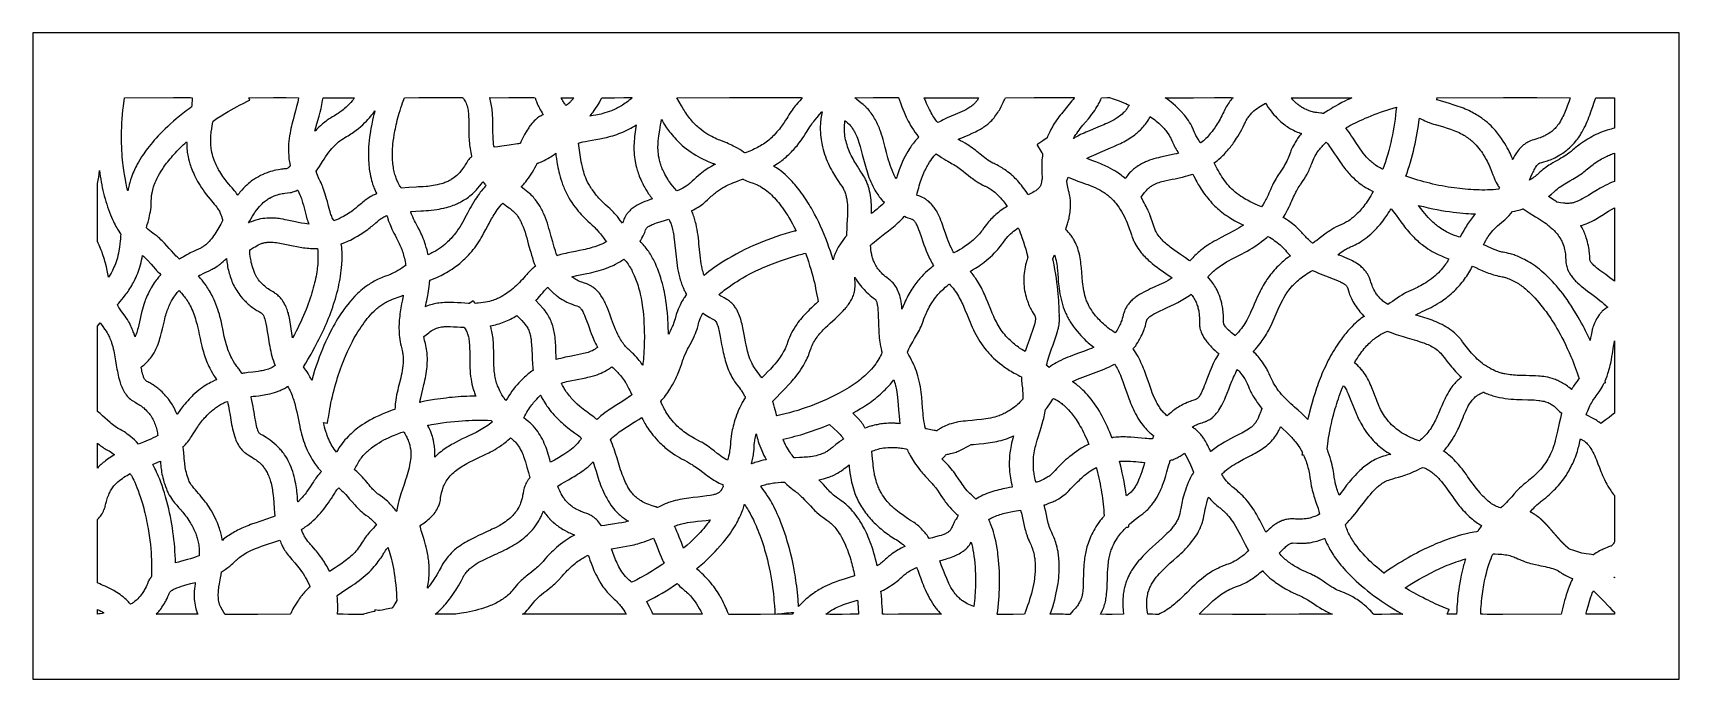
# Model space of a CAD drawing. Extents: x -255 to 255, y -78 to 122.
import ezdxf

# ---------------------------------------------------------------- set-up
doc = ezdxf.new("R2010")
doc.units = 0
doc.header["$MEASUREMENT"] = 0
doc.layers.add('LAYER_1', color=18, linetype='CONTINUOUS')

msp = doc.modelspace()

# ---------------------------------------------------------------- linework, layer by layer
at = {"layer": 'LAYER_1'}
for points in [[(-254.71, -77.88), (255.29, -77.88), (255.29, 122.12), (-254.71, 122.12)], [(-226.39, 102.08), (-211.14, 102.09), (-207.07, 102.09), (-205.92, 102.09), (-205.36, 102.08), (-205.36, 101.72), (-205.38, 101.36), (-205.4, 100.99), (-205.43, 100.63), (-205.52, 99.92), (-205.63, 99.2), (-205.64, 99.18), (-205.68, 99.14), (-205.82, 99.02), (-206.35, 98.64), (-207.19, 98.04), (-207.72, 97.64), (-208.31, 97.18), (-209.32, 96.36), (-210.29, 95.56), (-211.21, 94.77), (-212.09, 93.98), (-212.93, 93.21), (-213.72, 92.45), (-214.48, 91.71), (-215.2, 90.98), (-215.88, 90.27), (-216.52, 89.57), (-217.12, 88.89), (-217.69, 88.23), (-218.22, 87.59), (-218.72, 86.97), (-219.19, 86.38), (-219.62, 85.8), (-220.03, 85.25), (-220.4, 84.72), (-220.74, 84.22), (-221.06, 83.75), (-221.6, 82.88), (-222.05, 82.13), (-222.39, 81.51), (-222.65, 81.02), (-222.91, 80.47), (-223.27, 79.72), (-223.49, 79.26), (-223.72, 78.72), (-223.96, 78.11), (-224.21, 77.43), (-224.46, 76.68), (-224.58, 76.28), (-224.7, 75.85), (-224.87, 75.2), (-225.03, 74.54), (-225.1, 74.2), (-225.17, 73.87), (-225.22, 73.54), (-225.27, 73.2), (-225.29, 73.23), (-225.32, 73.29), (-225.39, 73.5), (-225.47, 73.84), (-225.58, 74.29), (-225.84, 75.55), (-226.18, 77.26), (-226.37, 78.34), (-226.47, 78.96), (-226.58, 79.63), (-226.68, 80.35), (-226.78, 81.12), (-226.87, 81.95), (-226.96, 82.82), (-227.03, 83.75), (-227.11, 84.73), (-227.16, 85.76), (-227.21, 86.84), (-227.25, 87.97), (-227.26, 89.15), (-227.27, 90.39), (-227.25, 91.67), (-227.21, 92.98), (-227.14, 94.28), (-227.05, 95.58), (-226.94, 96.88), (-226.81, 98.18), (-226.68, 99.48)], [(-187.87, 102.08), (-180.13, 102.09), (-176.26, 102.09), (-172.39, 102.08), (-172.54, 101.39), (-172.69, 100.7), (-173.02, 99.34), (-173.37, 97.98), (-173.73, 96.62), (-174.1, 95.26), (-174.45, 93.9), (-174.61, 93.22), (-174.77, 92.53), (-174.92, 91.85), (-175.06, 91.16), (-175.21, 90.27), (-175.33, 89.41), (-175.42, 88.58), (-175.49, 87.79), (-175.53, 87.03), (-175.54, 86.3), (-175.54, 85.61), (-175.52, 84.95), (-175.48, 84.33), (-175.43, 83.74), (-175.38, 83.19), (-175.31, 82.67), (-175.17, 81.76), (-175.04, 80.99), (-175.03, 80.96), (-175.03, 80.94), (-175.03, 80.93), (-175.32, 80.65), (-175.47, 80.52), (-175.62, 80.39), (-175.79, 80.28), (-175.96, 80.18), (-176.14, 80.11), (-176.23, 80.09), (-176.32, 80.07), (-176.52, 80.05), (-176.97, 80.01), (-177.3, 79.97), (-177.69, 79.92), (-178.15, 79.84), (-178.67, 79.75), (-179.46, 79.6), (-179.95, 79.5), (-180.5, 79.37), (-181.11, 79.2), (-181.43, 79.1), (-181.77, 78.99), (-182.12, 78.86), (-182.49, 78.72), (-182.86, 78.57), (-183.25, 78.4), (-183.39, 78.34), (-183.71, 78.2), (-184.2, 77.95), (-184.52, 77.79), (-184.87, 77.6), (-185.05, 77.5), (-185.42, 77.3), (-185.67, 77.15), (-185.96, 76.97), (-186.29, 76.76), (-186.65, 76.5), (-187.05, 76.21), (-187.48, 75.87), (-187.93, 75.48), (-188.41, 75.05), (-188.92, 74.57), (-189.45, 74.04), (-190, 73.45), (-190.56, 72.81), (-190.86, 72.44), (-191.07, 72.17), (-191.2, 72), (-191.26, 71.93), (-191.62, 72.47), (-191.9, 72.84), (-192.25, 73.28), (-193.01, 74.14), (-193.48, 74.68), (-194.01, 75.3), (-194.59, 76), (-194.89, 76.39), (-195.2, 76.8), (-195.52, 77.24), (-195.84, 77.7), (-196.17, 78.19), (-196.5, 78.7), (-196.81, 79.2), (-197.18, 79.8), (-197.37, 80.14), (-197.57, 80.51), (-197.78, 80.91), (-197.99, 81.33), (-198.19, 81.79), (-198.4, 82.27), (-198.59, 82.78), (-198.78, 83.33), (-198.96, 83.9), (-199.12, 84.51), (-199.27, 85.15), (-199.4, 85.81), (-199.48, 86.28), (-199.54, 86.75), (-199.58, 87.22), (-199.61, 87.69), (-199.63, 88.17), (-199.64, 88.64), (-199.63, 89.12), (-199.62, 89.59), (-199.59, 90.07), (-199.55, 90.54), (-199.51, 91.02), (-199.45, 91.49), (-199.32, 92.43), (-199.16, 93.37), (-198.97, 94.46), (-198.92, 94.75), (-198.9, 94.83), (-198.88, 94.86), (-197.62, 95.7), (-196.43, 96.47), (-195.3, 97.17), (-194.24, 97.8), (-193.25, 98.37), (-192.33, 98.88), (-191.48, 99.34), (-190.71, 99.74), (-189.4, 100.39), (-188.42, 100.86), (-187.77, 101.18), (-187.58, 101.29), (-187.52, 101.33), (-187.48, 101.36)], [(-155.04, 102.08), (-155.24, 101.78), (-155.5, 101.44), (-155.82, 101.06), (-156.19, 100.64), (-156.62, 100.18), (-157.11, 99.69), (-157.66, 99.17), (-158.27, 98.62), (-158.38, 98.52), (-158.63, 98.31), (-159.05, 97.98), (-159.63, 97.55), (-160.1, 97.22), (-160.53, 96.94), (-161.31, 96.47), (-161.93, 96.11), (-162.4, 95.84), (-162.56, 95.75), (-162.94, 95.51), (-163.21, 95.33), (-163.53, 95.11), (-163.89, 94.85), (-164.3, 94.54), (-164.68, 94.24), (-165.02, 93.95), (-165.64, 93.42), (-166.15, 92.94), (-166.56, 92.53), (-166.88, 92.2), (-167.11, 91.93), (-167.33, 91.67), (-167.03, 92.86), (-166.71, 94.04), (-166.06, 96.4), (-165.75, 97.59), (-165.46, 98.78), (-165.32, 99.37), (-165.2, 99.97), (-165.08, 100.57), (-164.98, 101.17), (-164.9, 101.62), (-164.84, 102.08)], [(-139.64, 102.08), (-135.14, 102.09), (-130.63, 102.1), (-126.13, 102.11), (-121.62, 102.1), (-121.59, 102.08), (-121.53, 102.02), (-121.44, 101.92), (-121.33, 101.78), (-121.21, 101.6), (-121.07, 101.38), (-120.91, 101.12), (-120.74, 100.81), (-120.63, 100.6), (-120.53, 100.4), (-120.36, 99.97), (-120.21, 99.53), (-120.08, 99.09), (-119.98, 98.63), (-119.9, 98.17), (-119.83, 97.71), (-119.78, 97.24), (-119.74, 96.76), (-119.72, 96.29), (-119.7, 95.33), (-119.69, 94.38), (-119.69, 93.44), (-119.68, 92.25), (-119.66, 91.06), (-119.62, 89.87), (-119.58, 89.27), (-119.54, 88.67), (-119.5, 88.08), (-119.44, 87.49), (-119.37, 86.9), (-119.29, 86.31), (-119.19, 85.72), (-119.08, 85.14), (-118.96, 84.56), (-118.82, 83.98), (-118.79, 83.9), (-118.78, 83.86), (-118.79, 83.84), (-118.8, 83.82), (-118.93, 83.71), (-119.07, 83.59), (-119.25, 83.43), (-119.45, 83.21), (-119.69, 82.94), (-119.94, 82.61), (-120.21, 82.21), (-120.32, 82.03), (-120.57, 81.59), (-120.77, 81.28), (-121, 80.92), (-121.29, 80.49), (-121.62, 80.01), (-121.79, 79.78), (-121.99, 79.52), (-122.22, 79.24), (-122.47, 78.95), (-122.76, 78.64), (-123.07, 78.32), (-123.42, 78), (-123.8, 77.68), (-124.21, 77.36), (-124.66, 77.04), (-125.14, 76.73), (-125.39, 76.58), (-125.65, 76.44), (-125.93, 76.29), (-126.21, 76.16), (-126.5, 76.02), (-126.8, 75.9), (-127.11, 75.78), (-127.43, 75.66), (-127.76, 75.55), (-128.1, 75.45), (-128.78, 75.27), (-129.44, 75.12), (-130.07, 74.98), (-130.68, 74.87), (-131.26, 74.77), (-131.82, 74.69), (-132.36, 74.63), (-132.87, 74.58), (-133.8, 74.51), (-134.63, 74.47), (-135.35, 74.44), (-135.95, 74.42), (-138.27, 74.28), (-140.58, 74.12), (-140.76, 74.37), (-140.91, 74.61), (-141.1, 74.91), (-141.32, 75.29), (-141.56, 75.75), (-141.81, 76.28), (-141.93, 76.57), (-142.06, 76.88), (-142.18, 77.21), (-142.31, 77.56), (-142.43, 77.93), (-142.55, 78.32), (-142.66, 78.73), (-142.77, 79.15), (-142.87, 79.6), (-142.96, 80.07), (-143.04, 80.56), (-143.12, 81.06), (-143.18, 81.59), (-143.24, 82.14), (-143.28, 82.7), (-143.3, 83.29), (-143.32, 83.9), (-143.31, 84.53), (-143.32, 84.92), (-143.31, 85.28), (-143.3, 85.74), (-143.27, 86.31), (-143.23, 86.97), (-143.16, 87.74), (-143.06, 88.6), (-142.93, 89.57), (-142.76, 90.63), (-142.55, 91.78), (-142.43, 92.4), (-142.3, 93.03), (-142.15, 93.69), (-141.99, 94.37), (-141.82, 95.08), (-141.63, 95.81), (-141.42, 96.56), (-141.2, 97.34), (-140.97, 98.13), (-140.71, 98.95), (-140.46, 99.74), (-140.19, 100.52)], [(-113.22, 102.08), (-107.32, 102.09), (-103.01, 102.1), (-100.28, 102.1), (-99.51, 102.09), (-99.14, 102.08), (-99.03, 101.76), (-98.99, 101.62), (-98.9, 101.32), (-98.75, 100.89), (-98.53, 100.31), (-98.38, 99.98), (-98.22, 99.61), (-98.02, 99.22), (-97.8, 98.79), (-97.55, 98.34), (-97.28, 97.86), (-96.97, 97.35), (-96.62, 96.82), (-96.68, 96.8), (-96.81, 96.74), (-96.97, 96.67), (-97.29, 96.5), (-97.51, 96.38), (-97.76, 96.23), (-98.04, 96.04), (-98.34, 95.82), (-98.67, 95.56), (-99.01, 95.27), (-99.37, 94.93), (-99.75, 94.54), (-100.13, 94.11), (-100.52, 93.62), (-100.72, 93.36), (-100.92, 93.09), (-101.11, 92.8), (-101.31, 92.49), (-101.62, 92), (-101.91, 91.52), (-102.4, 90.66), (-102.8, 89.91), (-103.11, 89.27), (-103.52, 88.37), (-103.63, 88.11), (-103.7, 87.99), (-103.72, 87.97), (-103.78, 87.95), (-103.96, 87.91), (-104.24, 87.85), (-104.63, 87.78), (-107.15, 87.4), (-109.47, 87.08), (-110.63, 86.91), (-111.78, 86.72), (-111.81, 86.77), (-111.84, 86.87), (-111.9, 87.19), (-111.97, 87.69), (-112.04, 88.36), (-112.1, 89.2), (-112.16, 90.22), (-112.2, 91.4), (-112.22, 92.76), (-112.24, 94.87), (-112.27, 95.93), (-112.29, 96.46), (-112.32, 96.98), (-112.35, 97.51), (-112.4, 98.04), (-112.46, 98.56), (-112.52, 99.08), (-112.61, 99.6), (-112.7, 100.12), (-112.82, 100.63), (-112.95, 101.14), (-113.03, 101.48), (-113.1, 101.72), (-113.2, 102.01)], [(-87.13, 102.08), (-87.19, 101.98), (-87.35, 101.75), (-87.63, 101.42), (-87.81, 101.22), (-88.03, 100.99), (-88.19, 100.81), (-88.38, 100.63), (-88.64, 100.39), (-88.7, 100.33), (-88.85, 100.2), (-89.09, 99.99), (-89.44, 99.72), (-89.57, 99.63), (-89.58, 99.62), (-89.6, 99.62), (-89.63, 99.65), (-89.69, 99.78), (-89.77, 99.96), (-89.82, 100.06), (-89.88, 100.15), (-89.98, 100.28), (-90.21, 100.61), (-90.37, 100.84), (-90.55, 101.13), (-90.76, 101.48), (-90.98, 101.88), (-91.09, 102.08)], [(-78.48, 102.08), (-74.53, 102.08), (-71.65, 102.1), (-69.82, 102.1), (-69.3, 102.09), (-69.06, 102.08), (-69.19, 101.95), (-69.52, 101.66), (-70.05, 101.22), (-70.4, 100.95), (-70.81, 100.64), (-71.21, 100.35), (-71.61, 100.07), (-72.01, 99.81), (-72.4, 99.57), (-72.8, 99.33), (-73.19, 99.11), (-73.57, 98.91), (-73.95, 98.71), (-74.33, 98.53), (-74.71, 98.36), (-75.07, 98.2), (-75.44, 98.05), (-76.15, 97.78), (-76.83, 97.55), (-77.49, 97.35), (-78.12, 97.18), (-78.71, 97.03), (-79.27, 96.91), (-80.28, 96.71), (-81.12, 96.55), (-82.17, 96.35), (-82.11, 96.42), (-81.96, 96.59), (-81.72, 96.87), (-81.41, 97.26), (-81.12, 97.65), (-80.8, 98.09), (-80.38, 98.7), (-79.91, 99.43), (-79.52, 100.08), (-79.2, 100.64), (-78.94, 101.11), (-78.61, 101.79)], [(-55.21, 102.08), (-38.91, 102.09), (-26.99, 102.12), (-22.67, 102.12), (-19.45, 102.12), (-17.32, 102.11), (-16.67, 102.09), (-16.29, 102.08), (-16.67, 101.66), (-17.12, 101.16), (-17.64, 100.58), (-18.22, 99.9), (-18.52, 99.53), (-18.84, 99.14), (-19.16, 98.71), (-19.5, 98.27), (-19.83, 97.79), (-20.18, 97.28), (-20.52, 96.75), (-20.87, 96.19), (-21.18, 95.68), (-21.54, 95.09), (-21.98, 94.4), (-22.23, 94.03), (-22.5, 93.65), (-22.79, 93.24), (-23.11, 92.82), (-23.45, 92.39), (-23.81, 91.94), (-24.2, 91.48), (-24.63, 91), (-25.07, 90.52), (-25.55, 90.03), (-25.93, 89.67), (-26.31, 89.32), (-26.71, 88.98), (-27.12, 88.65), (-27.54, 88.34), (-27.96, 88.03), (-28.4, 87.74), (-28.84, 87.46), (-29.29, 87.19), (-29.75, 86.93), (-30.21, 86.68), (-30.68, 86.44), (-31.16, 86.21), (-31.63, 85.99), (-32.11, 85.78), (-32.59, 85.58), (-33.7, 85.12), (-34, 85.01), (-34.08, 84.99), (-34.12, 84.99), (-34.58, 85.27), (-35.12, 85.61), (-35.74, 86), (-36.46, 86.43), (-36.86, 86.66), (-37.28, 86.89), (-37.72, 87.12), (-38.19, 87.36), (-38.69, 87.6), (-39.21, 87.84), (-39.77, 88.08), (-40.35, 88.31), (-41.04, 88.58), (-41.86, 88.9), (-42.32, 89.08), (-42.81, 89.29), (-43.32, 89.52), (-43.85, 89.78), (-44.41, 90.07), (-44.99, 90.38), (-45.58, 90.73), (-46.19, 91.12), (-46.82, 91.54), (-47.46, 92.01), (-48.1, 92.51), (-48.43, 92.78), (-48.76, 93.06), (-49.14, 93.41), (-49.51, 93.76), (-49.88, 94.12), (-50.23, 94.5), (-50.57, 94.88), (-50.9, 95.28), (-51.23, 95.68), (-51.54, 96.08), (-51.85, 96.5), (-52.15, 96.92), (-52.44, 97.35), (-52.72, 97.78), (-53, 98.22), (-53.27, 98.66), (-53.79, 99.54), (-54.5, 100.81)], [(-0.11, 102.08), (5.56, 102.09), (9.7, 102.11), (12.32, 102.12), (13.06, 102.11), (13.42, 102.1), (13.44, 102.09), (13.46, 102.05), (13.53, 101.9), (13.74, 101.35), (14.06, 100.46), (14.27, 99.9), (14.52, 99.27), (14.81, 98.51), (15.18, 97.6), (15.39, 97.1), (15.62, 96.57), (15.88, 96.01), (16.16, 95.42), (16.48, 94.81), (16.82, 94.17), (17.2, 93.5), (17.62, 92.82), (18.07, 92.12), (18.56, 91.39), (19.1, 90.66), (19.67, 89.9), (19.7, 89.88), (19.71, 89.86), (19.7, 89.84), (19.7, 89.84), (19.69, 89.84), (19.56, 89.7), (19.24, 89.36), (18.76, 88.8), (18.46, 88.43), (18.12, 88.01), (17.93, 87.77), (17.75, 87.55), (17.53, 87.27), (17.27, 86.91), (16.98, 86.48), (16.65, 85.98), (16.3, 85.41), (15.92, 84.75), (15.53, 84.02), (15.12, 83.21), (14.7, 82.32), (14.49, 81.84), (14.28, 81.34), (14.07, 80.82), (13.86, 80.28), (13.65, 79.72), (13.44, 79.13), (13.24, 78.52), (13.03, 77.89), (12.9, 77.44), (12.83, 77.21), (12.75, 76.99), (12.66, 77.14), (12.45, 77.49), (12.15, 78.06), (11.97, 78.43), (11.78, 78.86), (11.46, 79.62), (11.16, 80.38), (10.89, 81.15), (10.63, 81.93), (10.39, 82.72), (10.17, 83.51), (9.74, 85.1), (9.34, 86.7), (8.92, 88.29), (8.7, 89.09), (8.47, 89.88), (8.22, 90.66), (7.95, 91.44), (7.84, 91.76), (7.71, 92.12), (7.52, 92.61), (7.33, 93.05), (7.14, 93.49), (6.94, 93.93), (6.74, 94.36), (6.52, 94.8), (6.29, 95.22), (6.06, 95.64), (5.81, 96.06), (5.56, 96.47), (5.29, 96.87), (5.01, 97.26), (4.72, 97.65), (4.43, 98.02), (4.12, 98.39), (3.79, 98.74), (3.46, 99.08), (3.39, 99.16), (3.2, 99.35), (2.9, 99.64), (2.71, 99.81), (2.48, 100), (1.83, 100.52), (1.18, 101.03), (0.53, 101.55), (0.21, 101.81)], [(38.27, 102.08), (38.25, 102), (38.18, 101.85), (38.07, 101.64), (37.9, 101.36), (37.67, 101.03), (37.52, 100.85), (37.36, 100.66), (37.18, 100.46), (36.98, 100.25), (36.76, 100.04), (36.52, 99.81), (36.22, 99.57), (35.92, 99.33), (35.6, 99.11), (35.28, 98.9), (34.95, 98.7), (34.61, 98.51), (34.27, 98.33), (33.92, 98.16), (33.21, 97.83), (32.5, 97.52), (31.06, 96.91), (29.81, 96.38), (28.56, 95.83), (27.95, 95.55), (27.33, 95.26), (26.73, 94.95), (26.13, 94.63), (25.66, 94.37), (25.55, 94.5), (25.33, 94.76), (25.01, 95.17), (24.82, 95.44), (24.61, 95.74), (24.38, 96.08), (24.14, 96.46), (23.89, 96.88), (23.62, 97.35), (23.34, 97.86), (23.05, 98.41), (22.75, 99.01), (22.45, 99.65), (22.18, 100.25), (21.93, 100.86), (21.43, 102.08)], [(46.59, 102.08), (55.51, 102.09), (62.03, 102.11), (66.16, 102.12), (67.32, 102.11), (67.68, 102.1), (67.89, 102.09), (67.89, 102.08), (67.89, 102.08), (67.52, 101.56), (67.14, 101.06), (66.75, 100.55), (66.36, 100.06), (65.55, 99.08), (64.74, 98.1), (63.93, 97.12), (63.54, 96.63), (63.15, 96.13), (62.77, 95.62), (62.41, 95.11), (62.05, 94.58), (61.71, 94.05), (61.42, 93.57), (61.15, 93.11), (60.69, 92.27), (60.31, 91.54), (60.01, 90.93), (59.79, 90.43), (59.63, 90.05), (59.48, 89.68), (59.48, 89.65), (59.47, 89.63), (58.17, 88.76), (57.21, 88.13), (56.61, 87.73), (56.44, 87.61), (56.37, 87.54), (56.37, 87.52), (56.38, 87.48), (56.45, 87.34), (56.74, 86.85), (57.21, 86.07), (57.51, 85.57), (57.84, 85), (57.92, 84.88), (58.02, 84.77), (58.06, 84.7), (58.09, 84.64), (58.11, 84.58), (58.11, 84.51), (58.08, 84.35), (58.03, 84.01), (57.96, 83.49), (57.9, 82.81), (57.87, 82.4), (57.84, 81.95), (57.83, 81.45), (57.81, 80.91), (57.81, 80.33), (57.82, 79.7), (57.85, 79.03), (57.88, 78.32), (57.92, 77.7), (57.95, 77.39), (57.98, 77.09), (57.98, 77), (57.98, 76.93), (57.94, 76.82), (57.9, 76.75), (57.88, 76.72), (57.74, 76.02), (57.63, 75.42), (57.57, 75.18), (57.51, 74.96), (57.45, 74.78), (57.37, 74.64), (57.23, 74.44), (57.08, 74.25), (56.91, 74.07), (56.74, 73.9), (56.56, 73.73), (56.36, 73.58), (56.16, 73.43), (55.96, 73.29), (55.53, 73.02), (55.09, 72.77), (54.21, 72.29), (53.67, 71.99), (53.53, 72.2), (53.2, 72.69), (52.67, 73.45), (51.91, 74.47), (51.52, 74.98), (51.14, 75.45), (50.75, 75.9), (50.38, 76.32), (50.01, 76.72), (49.65, 77.08), (49.3, 77.43), (48.96, 77.74), (48.63, 78.04), (48.31, 78.31), (47.73, 78.79), (47.21, 79.18), (46.76, 79.51), (46.33, 79.81), (45.91, 80.09), (45.52, 80.35), (45.14, 80.58), (44.47, 80.97), (43.9, 81.27), (43.43, 81.5), (43.08, 81.66), (42.73, 81.81), (42.19, 82.11), (41.67, 82.43), (41.16, 82.77), (40.66, 83.13), (40.17, 83.49), (39.68, 83.87), (38.72, 84.64), (37.76, 85.42), (37.28, 85.81), (36.79, 86.19), (36.3, 86.56), (35.8, 86.92), (35.29, 87.26), (34.77, 87.59), (34.07, 87.99), (33.37, 88.38), (32.66, 88.77), (32.31, 88.97), (31.97, 89.17), (32.45, 89.41), (33.04, 89.66), (34.49, 90.25), (35.35, 90.62), (36.29, 91.05), (36.79, 91.28), (37.31, 91.54), (37.85, 91.81), (38.41, 92.11), (38.82, 92.34), (39.21, 92.57), (39.57, 92.8), (39.92, 93.03), (40.24, 93.26), (40.55, 93.48), (40.83, 93.7), (41.1, 93.92), (41.57, 94.33), (41.98, 94.71), (42.32, 95.05), (42.59, 95.35), (42.66, 95.42), (42.81, 95.58), (43.05, 95.84), (43.34, 96.22), (43.66, 96.65), (43.95, 97.07), (44.22, 97.48), (44.47, 97.88), (44.7, 98.27), (44.92, 98.64), (45.29, 99.34), (45.6, 99.99), (45.87, 100.56), (46.09, 101.06), (46.29, 101.47)], [(76.33, 102.08), (78.16, 102.09), (78.65, 102.1), (78.79, 102.09), (78.85, 102.09), (79.92, 101.74), (80.9, 101.41), (81.79, 101.09), (82.59, 100.79), (83.3, 100.51), (83.92, 100.25), (84.45, 100.02), (84.89, 99.8), (84.77, 99.59), (84.61, 99.31), (84.4, 98.97), (84.27, 98.78), (84.12, 98.58), (84.05, 98.47), (83.87, 98.22), (83.73, 98.05), (83.55, 97.85), (83.34, 97.63), (83.09, 97.38), (82.71, 97.03), (82.33, 96.7), (81.96, 96.4), (81.6, 96.13), (81.24, 95.87), (80.89, 95.64), (80.55, 95.43), (80.22, 95.24), (79.61, 94.91), (79.05, 94.64), (78.57, 94.42), (78.16, 94.23), (77.62, 93.97), (77.07, 93.73), (75.96, 93.25), (73.73, 92.33), (72.61, 91.87), (71.5, 91.4), (70.95, 91.15), (70.4, 90.9), (69.86, 90.64), (69.32, 90.37), (68.99, 90.2), (68.62, 90), (68.13, 89.73), (68.01, 89.65), (67.9, 89.56), (67.84, 89.52), (67.78, 89.49), (67.72, 89.47), (67.65, 89.46), (67.75, 89.63), (68, 90.03), (68.4, 90.64), (68.67, 91.03), (68.99, 91.47), (69.38, 91.99), (69.78, 92.51), (70.6, 93.53), (71.44, 94.54), (72.27, 95.55), (72.68, 96.05), (73.09, 96.57), (73.49, 97.09), (73.87, 97.61), (74.25, 98.14), (74.61, 98.69), (74.95, 99.24), (75.27, 99.81), (75.45, 100.13), (75.69, 100.57), (75.82, 100.83), (75.95, 101.13), (76.09, 101.46), (76.23, 101.82)], [(96.11, 102.08), (104.9, 102.08), (111.32, 102.09), (115.39, 102.1), (116.54, 102.09), (117.09, 102.08), (116.95, 101.93), (116.81, 101.78), (116.62, 101.58), (116.4, 101.31), (116.15, 100.98), (115.87, 100.59), (115.56, 100.13), (115.44, 99.95), (115.18, 99.53), (115, 99.22), (114.79, 98.85), (114.55, 98.41), (114.3, 97.89), (114.2, 97.69), (113.98, 97.21), (113.6, 96.47), (113.35, 95.99), (113.06, 95.46), (112.75, 94.92), (112.46, 94.41), (112.18, 93.94), (111.91, 93.51), (111.41, 92.76), (110.98, 92.14), (110.62, 91.66), (110.34, 91.31), (110.06, 90.97), (109.73, 90.57), (109.39, 90.17), (109.04, 89.79), (108.68, 89.42), (108.3, 89.06), (107.91, 88.71), (107.52, 88.38), (107.11, 88.06), (107.09, 88.06), (107.06, 88.08), (106.98, 88.17), (106.86, 88.33), (106.71, 88.56), (106.3, 89.2), (105.79, 90.08), (105.62, 90.39), (105.46, 90.7), (105.16, 91.34), (104.88, 91.98), (104.6, 92.62), (104.45, 92.93), (104.3, 93.24), (103.98, 93.84), (103.63, 94.43), (103.25, 95.01), (102.86, 95.57), (102.44, 96.12), (102.01, 96.66), (101.57, 97.18), (101.39, 97.39), (101.21, 97.6), (100.96, 97.87), (100.64, 98.21), (100.25, 98.61), (99.78, 99.06), (99.24, 99.57), (98.56, 100.16), (97.97, 100.67), (97.45, 101.09), (97, 101.43), (96.38, 101.89)], [(153.95, 102.08), (153.51, 101.87), (153.05, 101.67), (152.45, 101.38), (151.7, 101.01), (150.8, 100.55), (149.77, 100), (148.59, 99.34), (147.99, 99), (147.45, 98.68), (146.52, 98.1), (145.79, 97.61), (145.25, 97.24), (145.19, 97.21), (145.11, 97.21), (145.02, 97.21), (144.9, 97.23), (144.63, 97.28), (144.48, 97.31), (144.32, 97.33), (143.57, 97.4), (143.1, 97.45), (142.57, 97.53), (142.28, 97.59), (141.99, 97.65), (141.68, 97.73), (141.35, 97.82), (141.02, 97.92), (140.67, 98.04), (140.31, 98.17), (139.95, 98.33), (139.81, 98.38), (139.48, 98.52), (139.26, 98.63), (138.99, 98.77), (138.68, 98.95), (138.34, 99.16), (138.21, 99.24), (137.91, 99.44), (137.7, 99.59), (137.45, 99.77), (137.17, 100), (136.85, 100.27), (136.68, 100.42), (136.5, 100.59), (136.26, 100.83), (135.96, 101.13), (135.67, 101.43), (135.4, 101.75), (135.13, 102.07), (135.12, 102.08)], [(180.26, 102.08), (200.92, 102.09), (211.25, 102.09), (221.58, 102.08), (221.22, 101.01), (220.85, 99.94), (220.65, 99.41), (220.45, 98.89), (220.24, 98.36), (220.02, 97.84), (219.8, 97.32), (219.56, 96.81), (219.31, 96.31), (219.05, 95.81), (218.78, 95.31), (218.5, 94.83), (218.2, 94.35), (217.89, 93.89), (217.63, 93.53), (217.37, 93.19), (217.11, 92.88), (216.85, 92.59), (216.58, 92.32), (216.32, 92.07), (216.07, 91.85), (215.82, 91.64), (215.57, 91.45), (215.34, 91.28), (214.89, 90.98), (214.5, 90.74), (214.17, 90.55), (213.94, 90.43), (213.69, 90.29), (213.34, 90.13), (213.04, 89.99), (212.7, 89.85), (212.24, 89.67), (211.75, 89.51), (211.26, 89.36), (210.27, 89.07), (209.78, 88.91), (209.3, 88.73), (209.06, 88.64), (208.83, 88.53), (208.6, 88.42), (208.38, 88.29), (208.11, 88.13), (207.85, 87.96), (207.6, 87.79), (207.36, 87.61), (207.13, 87.44), (206.91, 87.26), (206.5, 86.89), (206.13, 86.52), (205.78, 86.15), (205.47, 85.78), (205.19, 85.42), (204.93, 85.06), (204.7, 84.71), (204.49, 84.37), (204.31, 84.05), (203.99, 83.47), (203.74, 82.99), (203.73, 82.99), (203.73, 82.99), (203.64, 83.23), (203.44, 83.71), (203.3, 84.04), (203.13, 84.43), (202.92, 84.88), (202.67, 85.38), (202.39, 85.93), (202.06, 86.53), (201.68, 87.18), (201.26, 87.87), (200.78, 88.62), (200.26, 89.4), (199.68, 90.23), (199.03, 91.1), (198.73, 91.49), (198.38, 91.92), (197.98, 92.37), (197.53, 92.85), (197.04, 93.36), (196.49, 93.87), (195.89, 94.4), (195.57, 94.67), (195.23, 94.94), (194.89, 95.21), (194.53, 95.48), (194.15, 95.76), (193.76, 96.03), (193.36, 96.29), (192.94, 96.56), (192.51, 96.82), (192.06, 97.09), (191.6, 97.34), (191.12, 97.6), (190.63, 97.85), (190.12, 98.09), (189.59, 98.33), (189.05, 98.56), (188.5, 98.79), (187.93, 99.01), (186.58, 99.49), (185.33, 99.91), (184.18, 100.27), (183.14, 100.59), (181.39, 101.12), (180.69, 101.35), (180.38, 101.45), (180.1, 101.56), (180.35, 101.6)], [(232.71, 91.92), (232.06, 91.71), (231.41, 91.47), (230.78, 91.22), (230.15, 90.94), (229.53, 90.65), (228.91, 90.34), (228.3, 90.01), (227.7, 89.67), (227.11, 89.32), (226.52, 88.95), (225.94, 88.58), (225.36, 88.19), (224.79, 87.79), (224.23, 87.39), (223.13, 86.57), (223, 86.46), (222.75, 86.23), (222.36, 85.89), (221.82, 85.45), (221.5, 85.2), (221.14, 84.93), (220.73, 84.64), (220.29, 84.33), (219.8, 84.01), (219.28, 83.67), (218.7, 83.33), (218.09, 82.97), (217.56, 82.68), (216.93, 82.34), (216.21, 81.93), (215.82, 81.7), (215.41, 81.45), (214.98, 81.18), (214.54, 80.88), (214.07, 80.56), (213.6, 80.21), (213.11, 79.83), (212.62, 79.42), (212.11, 78.98), (211.59, 78.51), (211.29, 78.23), (210.98, 77.95), (210.66, 77.69), (210.33, 77.43), (210, 77.18), (209.65, 76.95), (209.3, 76.73), (208.95, 76.52), (209.39, 77.54), (209.82, 78.49), (210.03, 78.93), (210.24, 79.35), (210.44, 79.74), (210.64, 80.11), (210.85, 80.45), (211.05, 80.76), (211.25, 81.04), (211.45, 81.28), (211.65, 81.49), (211.75, 81.58), (211.85, 81.66), (211.95, 81.73), (212.06, 81.79), (212.16, 81.83), (212.26, 81.87), (212.79, 82.03), (213.43, 82.21), (214.16, 82.43), (214.56, 82.56), (214.98, 82.71), (215.42, 82.88), (215.88, 83.06), (216.35, 83.27), (216.84, 83.51), (217.35, 83.76), (217.86, 84.05), (218.39, 84.37), (218.94, 84.72), (219.04, 84.78), (219.28, 84.94), (219.66, 85.2), (220.16, 85.59), (220.25, 85.66), (220.49, 85.84), (220.84, 86.14), (221.31, 86.56), (221.84, 87.07), (222.32, 87.55), (222.75, 88.02), (223.15, 88.47), (223.5, 88.89), (223.81, 89.29), (224.09, 89.66), (224.33, 90), (224.54, 90.32), (224.72, 90.6), (224.99, 91.06), (225.16, 91.37), (225.24, 91.53), (225.6, 92.14), (225.93, 92.76), (226.25, 93.4), (226.55, 94.04), (226.84, 94.69), (227.11, 95.35), (227.37, 96.01), (227.61, 96.68), (228.09, 98.02), (228.54, 99.38), (229, 100.73), (229.46, 102.08), (235.29, 102.08), (235.29, 92.63), (234.73, 92.51), (234.25, 92.39), (233.47, 92.17), (232.96, 92.01)], [(-148.77, 97.98), (-148.93, 97.41), (-149.08, 96.84), (-149.27, 96.06), (-149.49, 95.09), (-149.74, 93.91), (-150, 92.53), (-150.13, 91.77), (-150.27, 90.95), (-150.43, 89.86), (-150.55, 88.8), (-150.65, 87.79), (-150.72, 86.82), (-150.77, 85.89), (-150.79, 85), (-150.79, 84.15), (-150.77, 83.35), (-150.74, 82.59), (-150.69, 81.87), (-150.63, 81.2), (-150.56, 80.57), (-150.49, 79.99), (-150.41, 79.45), (-150.26, 78.52), (-150.11, 77.79), (-149.96, 77.11), (-149.8, 76.47), (-149.63, 75.89), (-149.47, 75.35), (-149.3, 74.86), (-149.14, 74.42), (-148.98, 74.02), (-148.83, 73.67), (-148.69, 73.36), (-148.45, 72.87), (-148.28, 72.55), (-148.19, 72.4), (-148.2, 72.38), (-148.22, 72.36), (-148.31, 72.31), (-148.67, 72.15), (-149.25, 71.87), (-149.61, 71.69), (-150.02, 71.47), (-150.57, 71.15), (-150.97, 70.9), (-151.21, 70.73), (-151.31, 70.65), (-151.73, 70.35), (-152.14, 70.04), (-152.54, 69.71), (-152.94, 69.37), (-153.72, 68.69), (-154.12, 68.35), (-154.53, 68.03), (-154.67, 67.9), (-154.98, 67.65), (-155.45, 67.27), (-155.75, 67.05), (-156.09, 66.8), (-156.49, 66.54), (-156.92, 66.25), (-157.41, 65.95), (-157.95, 65.64), (-158.53, 65.31), (-159.17, 64.98), (-159.86, 64.63), (-160.61, 64.28), (-160.96, 64.13), (-161.23, 64.03), (-161.47, 63.94), (-161.63, 64.25), (-161.8, 64.58), (-161.96, 64.92), (-162.11, 65.26), (-162.25, 65.61), (-162.38, 65.95), (-162.51, 66.31), (-162.74, 67.02), (-162.95, 67.74), (-163.14, 68.46), (-163.5, 69.92), (-163.71, 70.73), (-163.92, 71.49), (-164.14, 72.2), (-164.35, 72.85), (-164.55, 73.46), (-164.75, 74.01), (-164.94, 74.5), (-165.12, 74.95), (-165.45, 75.7), (-165.71, 76.25), (-165.89, 76.61), (-165.98, 76.79), (-166.71, 78.62), (-166.82, 78.91), (-166.9, 79.12), (-166.93, 79.26), (-166.94, 79.3), (-166.93, 79.32), (-165.97, 80.8), (-165.01, 82.28), (-164.53, 83.01), (-164.03, 83.74), (-163.53, 84.47), (-163.01, 85.18), (-162.53, 85.79), (-162.07, 86.35), (-161.62, 86.86), (-161.18, 87.32), (-160.76, 87.73), (-160.36, 88.1), (-159.99, 88.42), (-159.64, 88.7), (-159.31, 88.95), (-159.02, 89.15), (-158.53, 89.47), (-158.2, 89.66), (-158.04, 89.74), (-157.55, 90.02), (-157.08, 90.3), (-156.63, 90.58), (-156.19, 90.86), (-155.77, 91.15), (-155.36, 91.44), (-154.96, 91.72), (-154.57, 92.01), (-153.84, 92.58), (-153.16, 93.16), (-152.53, 93.72), (-151.95, 94.27), (-151.41, 94.82), (-150.92, 95.34), (-150.47, 95.85), (-150.06, 96.33), (-149.68, 96.79), (-149.35, 97.22)], [(-10.24, 97.67), (-10.34, 97.16), (-10.44, 96.65), (-10.52, 96.16), (-10.58, 95.67), (-10.64, 95.19), (-10.69, 94.72), (-10.73, 94.26), (-10.75, 93.81), (-10.77, 93.37), (-10.78, 92.94), (-10.78, 92.1), (-10.75, 91.3), (-10.69, 90.54), (-10.62, 89.83), (-10.52, 89.15), (-10.42, 88.52), (-10.31, 87.92), (-10.19, 87.38), (-10.07, 86.87), (-9.85, 86), (-9.65, 85.28), (-9.43, 84.57), (-9.18, 83.86), (-8.92, 83.16), (-8.63, 82.46), (-8.33, 81.77), (-8.01, 81.09), (-7.68, 80.42), (-7.35, 79.78), (-7.01, 79.18), (-6.68, 78.6), (-6.36, 78.05), (-6.04, 77.54), (-5.73, 77.05), (-5.13, 76.15), (-4.6, 75.36), (-4.12, 74.66), (-3.92, 74.34), (-3.74, 74.04), (-3.58, 73.76), (-3.45, 73.5), (-3.31, 73.2), (-3.19, 72.89), (-3.07, 72.58), (-2.97, 72.27), (-2.87, 71.95), (-2.79, 71.63), (-2.71, 71.31), (-2.64, 70.98), (-2.58, 70.66), (-2.53, 70.33), (-2.44, 69.66), (-2.39, 68.99), (-2.35, 68.32), (-2.34, 67.64), (-2.34, 66.96), (-2.36, 66.27), (-2.38, 65.59), (-2.46, 64.23), (-2.54, 62.89), (-2.6, 61.39), (-2.63, 60.29), (-2.65, 59.6), (-2.67, 59.41), (-2.68, 59.35), (-2.69, 59.32), (-2.79, 59.21), (-3.02, 58.94), (-3.37, 58.5), (-3.84, 57.88), (-4.32, 57.2), (-4.55, 56.85), (-4.77, 56.49), (-4.99, 56.13), (-5.2, 55.77), (-5.41, 55.4), (-5.6, 55.02), (-5.79, 54.65), (-5.97, 54.27), (-6.13, 53.88), (-6.29, 53.49), (-6.44, 53.1), (-6.57, 52.7), (-6.7, 52.3), (-6.81, 51.9), (-7.21, 53.22), (-7.64, 54.54), (-8.09, 55.85), (-8.56, 57.15), (-9.05, 58.45), (-9.57, 59.74), (-10.11, 61.02), (-10.67, 62.29), (-11.26, 63.55), (-11.88, 64.79), (-12.52, 66.02), (-12.85, 66.63), (-13.18, 67.24), (-13.53, 67.84), (-13.88, 68.43), (-14.23, 69.03), (-14.6, 69.62), (-14.97, 70.2), (-15.34, 70.78), (-15.73, 71.35), (-16.12, 71.92), (-16.55, 72.53), (-16.99, 73.11), (-17.41, 73.67), (-17.83, 74.21), (-18.25, 74.71), (-18.66, 75.2), (-19.07, 75.66), (-19.47, 76.1), (-19.86, 76.51), (-20.24, 76.9), (-20.61, 77.27), (-20.97, 77.62), (-21.33, 77.95), (-21.67, 78.26), (-22.32, 78.81), (-22.92, 79.29), (-23.46, 79.7), (-23.95, 80.04), (-24.37, 80.32), (-24.99, 80.7), (-25.3, 80.88), (-25.18, 80.96), (-24.92, 81.11), (-24.53, 81.35), (-24.02, 81.68), (-23.4, 82.12), (-23.05, 82.38), (-22.68, 82.67), (-22.27, 82.99), (-21.85, 83.34), (-21.4, 83.72), (-20.93, 84.14), (-20.51, 84.52), (-20.11, 84.91), (-19.72, 85.3), (-19.34, 85.69), (-18.98, 86.07), (-18.64, 86.45), (-18.31, 86.84), (-17.99, 87.21), (-17.39, 87.96), (-16.84, 88.69), (-16.34, 89.39), (-15.87, 90.08), (-15.44, 90.74), (-15.05, 91.36), (-14.34, 92.51), (-14.02, 93.02), (-13.72, 93.49), (-13.43, 93.92), (-13.15, 94.29), (-12.8, 94.72), (-12.44, 95.15), (-11.71, 95.99), (-10.97, 96.83), (-10.25, 97.67), (-10.24, 97.67)], [(127.17, 100.4), (127.6, 99.72), (128.03, 99.08), (128.47, 98.47), (128.91, 97.89), (129.34, 97.34), (129.78, 96.82), (130.21, 96.34), (130.65, 95.88), (131.07, 95.44), (131.5, 95.04), (131.91, 94.66), (132.32, 94.31), (132.72, 93.98), (133.11, 93.67), (133.5, 93.39), (133.87, 93.13), (134.23, 92.89), (134.57, 92.67), (134.9, 92.47), (135.22, 92.29), (135.8, 91.98), (136.31, 91.74), (136.74, 91.55), (137.07, 91.42), (137.45, 91.28), (137.59, 91.22), (137.73, 91.18), (137.98, 91.12), (138.09, 91.09), (138.18, 91.06), (138.24, 91.03), (138.29, 90.98), (138.19, 90.86), (137.98, 90.62), (137.68, 90.24), (137.3, 89.73), (137.09, 89.42), (136.86, 89.07), (136.61, 88.68), (136.36, 88.25), (136.09, 87.78), (135.81, 87.27), (135.53, 86.72), (135.24, 86.13), (135.13, 85.89), (135.02, 85.63), (134.87, 85.26), (134.34, 83.84), (134.14, 83.32), (133.98, 82.95), (133.73, 82.43), (133.46, 81.92), (133.18, 81.42), (132.89, 80.93), (132.28, 79.95), (131.65, 78.99), (131.02, 78.02), (130.71, 77.53), (130.41, 77.05), (130.11, 76.55), (129.83, 76.05), (129.56, 75.55), (129.31, 75.03), (129.03, 74.41), (128.67, 73.58), (128.21, 72.53), (127.94, 71.93), (127.64, 71.29), (127.45, 70.9), (127.25, 70.52), (127.05, 70.14), (126.84, 69.77), (126.39, 69.03), (125.92, 68.31), (125.37, 68.55), (124.7, 68.83), (123.93, 69.16), (123.08, 69.56), (122.61, 69.79), (122.13, 70.04), (121.63, 70.31), (121.11, 70.6), (120.57, 70.92), (120.02, 71.26), (119.45, 71.63), (118.86, 72.03), (118.3, 72.44), (117.76, 72.88), (117.24, 73.33), (116.73, 73.81), (116.24, 74.3), (115.77, 74.82), (115.31, 75.35), (114.87, 75.9), (114.45, 76.46), (114.04, 77.03), (113.64, 77.61), (113.27, 78.2), (112.9, 78.81), (112.55, 79.41), (112.22, 80.03), (111.9, 80.64), (111.28, 81.89), (111.69, 82.2), (112.17, 82.58), (112.71, 83.03), (113.31, 83.57), (113.63, 83.86), (113.96, 84.18), (114.3, 84.53), (114.65, 84.89), (115, 85.28), (115.37, 85.7), (115.74, 86.13), (116.12, 86.6), (116.27, 86.78), (116.57, 87.15), (117, 87.73), (117.27, 88.1), (117.56, 88.52), (117.88, 88.99), (118.22, 89.53), (118.59, 90.12), (118.97, 90.76), (119.38, 91.47), (119.8, 92.24), (120.23, 93.07), (120.68, 93.96), (120.82, 94.26), (120.99, 94.62), (121.2, 95.03), (121.46, 95.49), (121.61, 95.73), (121.77, 95.98), (121.95, 96.24), (122.15, 96.5), (122.36, 96.76), (122.6, 97.03), (122.85, 97.3), (123.12, 97.58), (123.35, 97.79), (123.58, 97.99), (124.06, 98.38), (124.55, 98.76), (125.05, 99.11), (125.57, 99.45), (126.1, 99.78), (126.63, 100.09)], [(167.7, 99.09), (167.58, 97.87), (167.44, 96.65), (167.28, 95.43), (167.11, 94.21), (166.91, 93), (166.7, 91.78), (166.46, 90.57), (166.21, 89.37), (165.94, 88.17), (165.65, 86.97), (165.34, 85.78), (165.01, 84.59), (164.66, 83.41), (164.29, 82.24), (163.91, 81.07), (163.5, 79.91), (163.43, 79.96), (163.22, 80.07), (162.95, 80.2), (162.67, 80.34), (162.31, 80.53), (161.88, 80.79), (161.37, 81.13), (161.09, 81.33), (160.8, 81.54), (160.49, 81.79), (160.16, 82.05), (159.86, 82.31), (159.57, 82.58), (159.28, 82.85), (159, 83.13), (158.73, 83.41), (158.46, 83.7), (157.94, 84.3), (157.45, 84.92), (156.97, 85.55), (156.5, 86.2), (156.04, 86.85), (155.16, 88.19), (154.28, 89.53), (153.84, 90.2), (153.39, 90.86), (152.93, 91.52), (152.47, 92.16), (152.03, 92.72), (152.1, 92.77), (152.22, 92.85), (152.63, 93.1), (153.26, 93.45), (154.11, 93.9), (155.2, 94.43), (155.83, 94.73), (156.51, 95.05), (157.26, 95.38), (158.07, 95.73), (158.93, 96.1), (159.86, 96.48), (160.82, 96.86), (161.78, 97.22), (162.76, 97.57), (163.74, 97.9), (164.72, 98.22), (165.71, 98.52), (166.7, 98.82), (167.7, 99.1), (167.7, 99.1)], [(-67.8, 93.64), (-68.02, 92.24), (-68.13, 91.53), (-68.22, 90.82), (-68.31, 90.11), (-68.38, 89.39), (-68.44, 88.68), (-68.49, 87.97), (-68.52, 87.25), (-68.53, 86.54), (-68.52, 85.83), (-68.49, 85.12), (-68.44, 84.41), (-68.36, 83.71), (-68.26, 83.01), (-68.13, 82.31), (-68.02, 81.79), (-67.89, 81.16), (-67.71, 80.45), (-67.6, 80.06), (-67.48, 79.65), (-67.35, 79.21), (-67.2, 78.76), (-67.03, 78.29), (-66.85, 77.8), (-66.64, 77.29), (-66.41, 76.76), (-66.16, 76.22), (-65.89, 75.66), (-65.75, 75.37), (-65.61, 75.09), (-65.41, 74.71), (-65.14, 74.24), (-64.82, 73.69), (-64.42, 73.05), (-63.95, 72.33), (-63.74, 72), (-63.48, 71.63), (-63.12, 71.14), (-62.83, 70.75), (-62.93, 70.7), (-63.14, 70.63), (-63.47, 70.53), (-63.91, 70.39), (-64.46, 70.19), (-65.11, 69.95), (-65.86, 69.63), (-66.27, 69.45), (-66.7, 69.25), (-67.09, 69.05), (-67.47, 68.85), (-67.82, 68.64), (-68.16, 68.42), (-68.48, 68.21), (-68.77, 67.99), (-69.05, 67.77), (-69.32, 67.54), (-69.56, 67.32), (-69.79, 67.09), (-70.01, 66.87), (-70.21, 66.65), (-70.39, 66.43), (-70.56, 66.21), (-70.72, 66), (-70.87, 65.79), (-71.12, 65.39), (-71.33, 65.02), (-71.49, 64.68), (-71.62, 64.38), (-71.79, 63.93), (-71.86, 63.71), (-72.07, 63.22), (-72.73, 64.1), (-73.16, 64.65), (-73.65, 65.26), (-74.22, 65.92), (-74.53, 66.28), (-74.87, 66.64), (-75.23, 67.01), (-75.61, 67.39), (-76.02, 67.79), (-76.45, 68.19), (-77.3, 68.95), (-77.83, 69.44), (-78.41, 70.01), (-78.72, 70.33), (-79.04, 70.66), (-79.38, 71.03), (-79.72, 71.41), (-80.06, 71.82), (-80.42, 72.26), (-80.78, 72.72), (-81.15, 73.21), (-81.4, 73.56), (-81.64, 73.92), (-81.87, 74.27), (-82.09, 74.62), (-82.3, 74.97), (-82.49, 75.31), (-82.85, 75.98), (-83.16, 76.64), (-83.44, 77.29), (-83.68, 77.91), (-83.89, 78.51), (-84.08, 79.08), (-84.23, 79.63), (-84.37, 80.16), (-84.48, 80.65), (-84.67, 81.53), (-84.81, 82.27), (-84.94, 82.98), (-85.06, 83.7), (-85.27, 85.14), (-85.47, 86.58), (-85.67, 88.02), (-85.39, 88.11), (-85.08, 88.2), (-84.74, 88.29), (-84.37, 88.37), (-83.54, 88.54), (-82.59, 88.71), (-80.34, 89.11), (-79.06, 89.36), (-77.66, 89.65), (-77.01, 89.79), (-76.36, 89.95), (-75.72, 90.13), (-75.08, 90.31), (-74.44, 90.51), (-73.8, 90.72), (-73.17, 90.95), (-72.54, 91.19), (-71.92, 91.45), (-71.31, 91.72), (-70.7, 92), (-70.1, 92.3), (-69.51, 92.61), (-68.93, 92.94), (-68.36, 93.28)], [(-59.98, 95.34), (-59.68, 94.83), (-59.32, 94.24), (-58.89, 93.55), (-58.38, 92.79), (-58.09, 92.38), (-57.78, 91.95), (-57.45, 91.51), (-57.09, 91.06), (-56.71, 90.59), (-56.3, 90.1), (-55.87, 89.61), (-55.4, 89.1), (-55.11, 88.79), (-54.81, 88.49), (-54.19, 87.9), (-53.56, 87.33), (-52.9, 86.78), (-52.23, 86.25), (-51.54, 85.75), (-50.83, 85.26), (-50.11, 84.79), (-49.38, 84.34), (-48.63, 83.91), (-47.88, 83.5), (-47.11, 83.1), (-46.34, 82.73), (-45.56, 82.37), (-44.77, 82.04), (-43.98, 81.72), (-43.8, 81.66), (-43.62, 81.6), (-43.44, 81.53), (-43.35, 81.49), (-43.27, 81.44), (-43.45, 81.36), (-43.82, 81.18), (-44.36, 80.9), (-44.69, 80.71), (-45.06, 80.49), (-45.47, 80.24), (-45.92, 79.95), (-46.4, 79.62), (-46.92, 79.25), (-47.46, 78.84), (-48.04, 78.38), (-48.65, 77.88), (-49.28, 77.33), (-49.88, 76.78), (-50.47, 76.2), (-50.77, 75.92), (-51.08, 75.65), (-51.39, 75.39), (-51.72, 75.14), (-52.29, 74.74), (-52.83, 74.39), (-53.34, 74.1), (-53.81, 73.85), (-54.23, 73.64), (-54.61, 73.46), (-55.23, 73.2), (-55.98, 74.09), (-56.44, 74.65), (-56.95, 75.31), (-57.21, 75.67), (-57.48, 76.06), (-57.76, 76.47), (-58.04, 76.91), (-58.32, 77.37), (-58.61, 77.86), (-58.89, 78.38), (-59.18, 78.93), (-59.38, 79.33), (-59.56, 79.72), (-59.73, 80.11), (-59.88, 80.5), (-60.03, 80.88), (-60.16, 81.25), (-60.28, 81.63), (-60.39, 81.99), (-60.49, 82.35), (-60.58, 82.71), (-60.74, 83.4), (-60.86, 84.07), (-60.95, 84.71), (-61.01, 85.32), (-61.05, 85.9), (-61.06, 86.45), (-61.06, 86.96), (-61.05, 87.44), (-61.02, 87.88), (-60.96, 88.64), (-60.86, 89.48), (-60.75, 90.32), (-60.5, 92), (-60.24, 93.67), (-60.1, 94.5)], [(-3.14, 94.95), (-3.1, 94.94), (-3.02, 94.89), (-2.77, 94.69), (-2.39, 94.35), (-1.88, 93.87), (-1.66, 93.64), (-1.45, 93.4), (-1.24, 93.16), (-1.04, 92.91), (-0.85, 92.66), (-0.67, 92.39), (-0.5, 92.13), (-0.34, 91.85), (-0.18, 91.57), (-0.03, 91.29), (0.26, 90.71), (0.52, 90.12), (0.76, 89.51), (0.98, 88.89), (1.19, 88.26), (1.38, 87.63), (1.56, 87), (1.9, 85.72), (2.23, 84.47), (2.6, 83.05), (2.98, 81.63), (3.18, 80.92), (3.39, 80.21), (3.6, 79.51), (3.83, 78.81), (4.06, 78.11), (4.31, 77.42), (4.57, 76.74), (4.85, 76.06), (5.15, 75.39), (5.47, 74.74), (5.81, 74.09), (6.17, 73.45), (6.45, 72.98), (6.73, 72.54), (7, 72.14), (7.25, 71.77), (7.5, 71.43), (7.73, 71.12), (8.15, 70.6), (8.5, 70.2), (8.77, 69.91), (9.05, 69.63), (8.89, 69.46), (8.46, 69.04), (7.89, 68.52), (7.36, 68.05), (6.88, 67.62), (6.43, 67.25), (6.03, 66.92), (5.67, 66.63), (5.35, 66.4), (5.08, 66.21), (5.09, 66.9), (5.09, 67.6), (5.07, 68.3), (5.04, 69), (5, 69.71), (4.94, 70.41), (4.86, 71.11), (4.76, 71.8), (4.64, 72.5), (4.49, 73.18), (4.32, 73.86), (4.13, 74.53), (3.91, 75.19), (3.79, 75.51), (3.66, 75.83), (3.53, 76.15), (3.39, 76.47), (3.24, 76.78), (3.08, 77.09), (3.03, 77.2), (2.88, 77.47), (2.65, 77.89), (2.3, 78.46), (1.61, 79.48), (1.18, 80.12), (0.7, 80.85), (0.19, 81.68), (-0.08, 82.14), (-0.35, 82.62), (-0.63, 83.12), (-0.91, 83.66), (-1.2, 84.22), (-1.48, 84.81), (-1.72, 85.32), (-1.93, 85.84), (-2.14, 86.37), (-2.33, 86.9), (-2.5, 87.44), (-2.66, 87.98), (-2.8, 88.53), (-2.93, 89.08), (-3.04, 89.64), (-3.13, 90.2), (-3.2, 90.76), (-3.26, 91.32), (-3.29, 91.88), (-3.31, 92.44), (-3.3, 93), (-3.27, 93.56), (-3.21, 94.26)], [(91.44, 96.23), (91.94, 95.88), (92.42, 95.53), (92.88, 95.18), (93.31, 94.84), (93.72, 94.49), (94.11, 94.15), (94.48, 93.81), (94.82, 93.48), (95.15, 93.15), (95.46, 92.82), (95.74, 92.5), (96.01, 92.19), (96.26, 91.88), (96.49, 91.58), (96.91, 91.01), (97.26, 90.48), (97.55, 90), (97.79, 89.56), (97.98, 89.18), (98.13, 88.87), (98.23, 88.62), (98.34, 88.34), (98.54, 87.89), (98.75, 87.44), (98.97, 87), (99.2, 86.57), (99.44, 86.14), (99.7, 85.72), (99.96, 85.3), (100.22, 84.89), (99.54, 84.71), (98.85, 84.55), (97.46, 84.24), (96.06, 83.96), (94.67, 83.66), (93.97, 83.5), (93.29, 83.32), (92.6, 83.14), (91.93, 82.93), (91.26, 82.71), (90.6, 82.46), (90.28, 82.33), (89.95, 82.19), (89.63, 82.04), (89.31, 81.89), (89.14, 81.81), (88.96, 81.73), (88.72, 81.61), (88.43, 81.45), (88.09, 81.24), (87.7, 80.99), (87.26, 80.68), (87.16, 80.61), (86.91, 80.43), (86.54, 80.14), (86.31, 79.95), (86.04, 79.72), (85.96, 79.65), (85.76, 79.47), (85.46, 79.18), (85.06, 78.77), (85, 78.71), (84.86, 78.57), (84.65, 78.34), (84.39, 78.02), (84.04, 77.55), (83.86, 77.31), (83.67, 77.09), (83.48, 77.26), (83.09, 77.61), (82.8, 77.84), (82.47, 78.1), (82.07, 78.4), (81.61, 78.72), (81.09, 79.06), (80.51, 79.42), (79.86, 79.8), (79.14, 80.19), (78.36, 80.59), (77.51, 81), (76.58, 81.41), (76.09, 81.62), (75.59, 81.82), (74.64, 82.18), (73.68, 82.53), (71.77, 83.22), (71.83, 83.27), (71.94, 83.34), (72.1, 83.43), (72.32, 83.55), (72.92, 83.83), (73.74, 84.2), (76.01, 85.19), (79.12, 86.52), (80.17, 86.97), (81.22, 87.44), (81.74, 87.69), (82.26, 87.94), (82.78, 88.2), (83.29, 88.46), (83.79, 88.74), (84.29, 89.02), (84.78, 89.32), (85.27, 89.62), (85.74, 89.94), (86.21, 90.27), (86.66, 90.62), (87.11, 90.97), (87.35, 91.16), (87.61, 91.38), (87.95, 91.7), (88.4, 92.13), (88.71, 92.45), (89.07, 92.84), (89.38, 93.2), (89.67, 93.54), (89.93, 93.87), (90.16, 94.18), (90.56, 94.74), (90.88, 95.22), (91.11, 95.62), (91.28, 95.93), (91.43, 96.23), (91.44, 96.23)], [(174.86, 95.77), (175.44, 95.47), (175.99, 95.2), (176.51, 94.96), (177, 94.74), (177.46, 94.55), (177.88, 94.38), (178.62, 94.11), (179.22, 93.92), (179.68, 93.79), (179.99, 93.71), (180.13, 93.67), (181.22, 93.34), (182.31, 93.01), (183.4, 92.67), (184.48, 92.32), (185.01, 92.12), (185.55, 91.93), (186.07, 91.72), (186.59, 91.49), (187.11, 91.26), (187.61, 91.01), (188.11, 90.75), (188.6, 90.47), (188.99, 90.23), (189.37, 89.98), (189.73, 89.74), (190.08, 89.49), (190.41, 89.23), (190.73, 88.98), (191.04, 88.72), (191.34, 88.46), (191.62, 88.2), (191.89, 87.93), (192.15, 87.67), (192.4, 87.41), (192.87, 86.89), (193.29, 86.38), (193.68, 85.87), (194.03, 85.38), (194.34, 84.91), (194.63, 84.46), (195.11, 83.65), (195.5, 82.96), (195.8, 82.41), (196.07, 81.87), (196.33, 81.35), (196.56, 80.85), (196.77, 80.36), (196.97, 79.89), (197.31, 79.02), (197.61, 78.24), (197.86, 77.54), (198.1, 76.95), (198.21, 76.69), (198.32, 76.46), (198.62, 75.88), (198.93, 75.3), (199.09, 75.02), (199.26, 74.74), (199.44, 74.47), (199.64, 74.2), (199.56, 74.03), (199.49, 73.88), (199.46, 73.82), (199.43, 73.77), (199.4, 73.74), (199.36, 73.73), (198.51, 73.65), (197.65, 73.59), (196.8, 73.54), (195.94, 73.51), (195.08, 73.5), (194.22, 73.5), (193.36, 73.51), (192.5, 73.54), (191.64, 73.58), (190.78, 73.63), (189.92, 73.7), (189.06, 73.77), (188.2, 73.85), (187.35, 73.94), (185.64, 74.15), (184.69, 74.28), (183.74, 74.43), (182.79, 74.59), (181.84, 74.76), (180.89, 74.95), (179.95, 75.15), (179, 75.36), (178.07, 75.59), (177.13, 75.82), (176.19, 76.07), (175.26, 76.32), (174.33, 76.59), (173.41, 76.86), (172.49, 77.15), (171.57, 77.44), (170.65, 77.74), (170.65, 77.74), (170.65, 77.75), (171.04, 78.84), (171.4, 79.94), (171.75, 81.04), (172.08, 82.15), (172.39, 83.27), (172.69, 84.39), (172.97, 85.51), (173.24, 86.64), (173.49, 87.77), (173.73, 88.91), (173.95, 90.05), (174.16, 91.19), (174.36, 92.33), (174.53, 93.47), (174.7, 94.62), (174.85, 95.77), (174.86, 95.77)], [(-207.11, 88.43), (-207.08, 88.18), (-207.07, 87.89), (-207.06, 87.16), (-207.05, 86.73), (-207.02, 86.25), (-206.96, 85.73), (-206.88, 85.17), (-206.81, 84.72), (-206.75, 84.31), (-206.65, 83.79), (-206.52, 83.15), (-206.33, 82.42), (-206.21, 82.02), (-206.08, 81.59), (-205.94, 81.14), (-205.77, 80.66), (-205.59, 80.17), (-205.38, 79.66), (-205.16, 79.12), (-204.91, 78.57), (-204.64, 77.99), (-204.35, 77.4), (-204.03, 76.79), (-203.68, 76.17), (-203.31, 75.53), (-202.91, 74.87), (-202.48, 74.2), (-202.02, 73.51), (-201.53, 72.82), (-201, 72.11), (-200.44, 71.39), (-199.85, 70.65), (-199.41, 70.14), (-198.97, 69.63), (-198.52, 69.12), (-198.08, 68.6), (-197.87, 68.34), (-197.67, 68.07), (-197.48, 67.8), (-197.29, 67.52), (-197.12, 67.24), (-196.96, 66.94), (-196.82, 66.65), (-196.69, 66.34), (-196.49, 65.82), (-196.33, 65.37), (-196.1, 64.65), (-196.02, 64.39), (-195.97, 64.19), (-195.95, 64.06), (-195.95, 64), (-196.53, 62.94), (-197.12, 61.88), (-197.73, 60.84), (-198.05, 60.32), (-198.37, 59.81), (-198.73, 59.29), (-199.07, 58.8), (-199.42, 58.37), (-199.75, 57.97), (-200.07, 57.61), (-200.37, 57.29), (-200.66, 57.01), (-200.94, 56.76), (-201.19, 56.55), (-201.42, 56.37), (-201.8, 56.09), (-202.07, 55.92), (-202.2, 55.84), (-202.45, 55.7), (-202.73, 55.55), (-203.38, 55.24), (-204.14, 54.89), (-205, 54.49), (-205.95, 54.03), (-206.46, 53.77), (-206.98, 53.48), (-207.53, 53.18), (-208.09, 52.85), (-208.67, 52.49), (-209.27, 52.1), (-209.8, 52.57), (-210.06, 52.81), (-210.32, 53.06), (-211.05, 53.84), (-211.77, 54.63), (-212.48, 55.42), (-213.2, 56.22), (-213.93, 57), (-214.29, 57.38), (-214.67, 57.76), (-215.05, 58.13), (-215.44, 58.49), (-215.84, 58.84), (-216.25, 59.18), (-216.5, 59.38), (-216.81, 59.59), (-217.17, 59.84), (-217.57, 60.13), (-218.02, 60.46), (-218.49, 60.84), (-219, 61.28), (-219.26, 61.52), (-219.52, 61.78), (-219.53, 61.8), (-219.54, 61.84), (-219.53, 61.93), (-219.44, 62.27), (-219.27, 62.79), (-219.06, 63.5), (-218.94, 63.93), (-218.82, 64.4), (-218.69, 64.92), (-218.57, 65.48), (-218.45, 66.09), (-218.33, 66.75), (-218.23, 67.46), (-218.13, 68.21), (-218.09, 68.73), (-218.06, 69.25), (-218.03, 70.29), (-218.01, 70.81), (-217.98, 71.33), (-217.93, 71.84), (-217.89, 72.1), (-217.85, 72.35), (-217.71, 73.02), (-217.57, 73.6), (-217.44, 74.1), (-217.32, 74.5), (-217.13, 75.07), (-217.04, 75.3), (-216.83, 75.86), (-216.57, 76.47), (-216.26, 77.12), (-215.9, 77.81), (-215.49, 78.54), (-215.02, 79.31), (-214.5, 80.11), (-214.22, 80.52), (-213.92, 80.94), (-213.61, 81.37), (-213.29, 81.8), (-212.95, 82.24), (-212.59, 82.69), (-212.22, 83.14), (-211.83, 83.6), (-211.43, 84.07), (-211.02, 84.53), (-210.58, 85.01), (-210.14, 85.49), (-209.67, 85.97), (-209.19, 86.45), (-208.69, 86.94), (-208.18, 87.44), (-207.65, 87.93)], [(146, 88.31), (146.35, 87.89), (146.69, 87.45), (147.01, 87.02), (147.34, 86.57), (147.96, 85.67), (148.56, 84.75), (149.16, 83.83), (149.77, 82.92), (150.38, 82.01), (150.69, 81.56), (151.02, 81.11), (151.37, 80.64), (151.72, 80.18), (152.07, 79.75), (152.42, 79.34), (152.76, 78.94), (153.09, 78.57), (153.42, 78.21), (153.74, 77.87), (154.37, 77.25), (154.96, 76.69), (155.52, 76.2), (156.04, 75.77), (156.52, 75.4), (156.96, 75.09), (157.35, 74.82), (157.68, 74.61), (158.18, 74.32), (158.43, 74.18), (158.56, 74.11), (158.88, 73.95), (159.38, 73.67), (160.05, 73.28), (160.47, 73.02), (160.12, 72.35), (159.77, 71.72), (159.41, 71.12), (159.05, 70.54), (158.7, 69.99), (158.34, 69.47), (157.98, 68.97), (157.63, 68.5), (157.28, 68.06), (156.93, 67.64), (156.59, 67.24), (156.25, 66.87), (155.92, 66.52), (155.59, 66.19), (155.27, 65.88), (154.97, 65.6), (154.67, 65.33), (154.38, 65.09), (153.84, 64.66), (153.36, 64.3), (152.93, 64.01), (152.57, 63.78), (152.28, 63.61), (151.96, 63.44), (151.61, 63.25), (151.24, 63.07), (150.5, 62.75), (149.77, 62.42), (149.4, 62.24), (149.04, 62.06), (148.36, 61.68), (147.72, 61.29), (147.11, 60.91), (146.54, 60.53), (146, 60.16), (145.5, 59.79), (144.57, 59.09), (143.75, 58.45), (143.02, 57.89), (142.69, 57.64), (142.38, 57.43), (142.09, 57.24), (141.81, 57.09), (141.79, 57.08), (141.76, 57.1), (141.66, 57.16), (141.51, 57.26), (141.31, 57.41), (141.07, 57.61), (140.79, 57.86), (140.47, 58.15), (140.1, 58.49), (139.85, 58.74), (139.6, 59), (139.13, 59.53), (138.66, 60.06), (138.42, 60.33), (138.18, 60.59), (137.61, 61.17), (137.06, 61.69), (136.53, 62.18), (136.04, 62.61), (135.57, 63.01), (135.12, 63.36), (134.71, 63.67), (134.33, 63.95), (133.99, 64.18), (133.68, 64.39), (133.18, 64.7), (132.83, 64.89), (132.67, 64.99), (132.95, 65.44), (133.22, 65.91), (133.58, 66.55), (134, 67.36), (134.49, 68.34), (134.75, 68.9), (135.03, 69.5), (135.32, 70.15), (135.62, 70.84), (135.85, 71.38), (136.09, 71.89), (136.31, 72.36), (136.53, 72.79), (136.74, 73.18), (136.95, 73.54), (137.32, 74.16), (137.63, 74.64), (137.88, 74.99), (138.05, 75.22), (138.13, 75.33), (138.62, 76.09), (139.1, 76.86), (139.57, 77.63), (140.02, 78.42), (140.23, 78.82), (140.44, 79.22), (140.64, 79.63), (140.83, 80.03), (141.02, 80.45), (141.19, 80.86), (141.35, 81.28), (141.51, 81.71), (141.71, 82.26), (141.91, 82.76), (142.11, 83.23), (142.32, 83.66), (142.52, 84.05), (142.72, 84.4), (142.91, 84.72), (143.09, 85.01), (143.42, 85.47), (143.69, 85.81), (143.88, 86.03), (143.97, 86.13), (144.2, 86.42), (144.44, 86.71), (144.69, 86.99), (144.94, 87.26), (145.46, 87.79)], [(-92.75, 84.88), (-92.66, 84.13), (-92.54, 83.24), (-92.39, 82.21), (-92.29, 81.65), (-92.18, 81.05), (-92.06, 80.43), (-91.92, 79.77), (-91.76, 79.08), (-91.58, 78.36), (-91.37, 77.61), (-91.14, 76.83), (-90.88, 76.03), (-90.6, 75.19), (-90.44, 74.77), (-90.28, 74.35), (-90.11, 73.94), (-89.93, 73.53), (-89.74, 73.12), (-89.54, 72.71), (-89.34, 72.31), (-89.13, 71.91), (-88.91, 71.52), (-88.69, 71.13), (-88.22, 70.36), (-87.73, 69.6), (-87.22, 68.86), (-86.73, 68.2), (-86.25, 67.58), (-85.78, 67), (-85.31, 66.45), (-84.85, 65.94), (-84.41, 65.46), (-83.97, 65.01), (-83.55, 64.59), (-82.76, 63.83), (-82.05, 63.19), (-81.43, 62.63), (-80.91, 62.16), (-80.64, 61.9), (-80.38, 61.62), (-80.12, 61.35), (-79.87, 61.07), (-79.38, 60.49), (-78.91, 59.89), (-77.99, 58.69), (-77.53, 58.08), (-77.06, 57.49), (-77.08, 57.46), (-77.13, 57.42), (-77.31, 57.31), (-77.6, 57.16), (-77.99, 56.97), (-78.49, 56.75), (-79.1, 56.51), (-79.82, 56.24), (-80.64, 55.95), (-81.23, 55.76), (-81.81, 55.59), (-82.41, 55.42), (-83, 55.27), (-83.6, 55.13), (-84.2, 54.99), (-85.41, 54.74), (-86.62, 54.49), (-87.83, 54.26), (-89.04, 54.01), (-89.64, 53.88), (-90.24, 53.74), (-91.12, 53.51), (-91.75, 53.33), (-92.16, 53.21), (-92.27, 53.18), (-92.32, 53.17), (-92.4, 53.38), (-92.58, 53.87), (-92.84, 54.67), (-93.18, 55.76), (-93.43, 56.59), (-93.67, 57.42), (-94.13, 59.09), (-94.59, 60.77), (-94.83, 61.6), (-95.08, 62.43), (-95.34, 63.26), (-95.62, 64.07), (-95.92, 64.88), (-96.24, 65.68), (-96.41, 66.07), (-96.59, 66.46), (-96.77, 66.85), (-96.96, 67.23), (-97.16, 67.61), (-97.37, 67.99), (-97.59, 68.36), (-97.81, 68.72), (-98.01, 69.04), (-98.23, 69.38), (-98.56, 69.84), (-98.62, 69.93), (-98.77, 70.14), (-99.03, 70.46), (-99.38, 70.89), (-99.52, 71.06), (-99.67, 71.24), (-99.88, 71.47), (-100.14, 71.75), (-100.47, 72.07), (-100.87, 72.43), (-101.34, 72.82), (-102.38, 73.65), (-103.44, 74.46), (-103.28, 74.61), (-102.92, 75), (-102.67, 75.28), (-102.37, 75.63), (-102.04, 76.04), (-101.67, 76.52), (-101.21, 77.13), (-100.78, 77.76), (-100.36, 78.4), (-99.95, 79.04), (-99.57, 79.7), (-99.19, 80.37), (-98.83, 81.04), (-98.48, 81.72), (-98.45, 81.77), (-98.41, 81.81), (-98.37, 81.83), (-98.32, 81.84), (-98.23, 81.85), (-98.16, 81.87), (-97.96, 81.94), (-97.49, 82.13), (-97.15, 82.27), (-96.75, 82.46), (-96.29, 82.68), (-95.76, 82.94), (-95.21, 83.24), (-94.72, 83.53), (-94.28, 83.8), (-93.88, 84.06), (-93.23, 84.53)], [(25.15, 84.74), (25.57, 84.43), (25.98, 84.14), (26.75, 83.61), (27.47, 83.15), (28.13, 82.75), (28.73, 82.41), (29.27, 82.11), (30.12, 81.65), (30.56, 81.4), (30.99, 81.13), (31.42, 80.86), (31.83, 80.57), (32.24, 80.27), (32.65, 79.96), (33.45, 79.33), (34.24, 78.69), (35.03, 78.05), (35.83, 77.42), (36.24, 77.12), (36.65, 76.82), (37.25, 76.42), (37.8, 76.06), (38.32, 75.74), (38.8, 75.47), (39.61, 75.04), (40.23, 74.73), (40.36, 74.67), (40.64, 74.55), (41.05, 74.35), (41.3, 74.21), (41.58, 74.05), (41.88, 73.86), (42.21, 73.64), (42.55, 73.39), (42.92, 73.11), (43.3, 72.79), (43.7, 72.43), (44.12, 72.03), (44.55, 71.59), (45.02, 71.06), (45.46, 70.58), (45.84, 70.13), (46.18, 69.71), (46.48, 69.33), (46.72, 68.99), (46.93, 68.68), (47.08, 68.42), (46.63, 68.13), (46.18, 67.84), (45.74, 67.54), (45.3, 67.24), (44.87, 66.92), (44.45, 66.59), (44.03, 66.25), (43.62, 65.91), (43.22, 65.55), (42.82, 65.19), (42.44, 64.82), (42.07, 64.43), (41.71, 64.04), (41.36, 63.64), (41.02, 63.23), (40.69, 62.81), (40.35, 62.33), (39.94, 61.76), (39.47, 61.1), (39.2, 60.74), (38.9, 60.37), (38.59, 59.99), (38.24, 59.6), (37.87, 59.2), (37.46, 58.79), (37.03, 58.37), (36.56, 57.96), (36.06, 57.54), (35.51, 57.12), (34.7, 56.53), (33.94, 56.01), (33.24, 55.54), (32.59, 55.14), (32.01, 54.78), (31.48, 54.49), (31.03, 54.24), (30.64, 54.04), (30.43, 54.4), (30.22, 54.76), (30.03, 55.13), (29.84, 55.5), (29.49, 56.26), (29.16, 57.02), (28.85, 57.8), (28.55, 58.59), (27.99, 60.16), (27.54, 61.46), (27.08, 62.78), (26.85, 63.44), (26.6, 64.09), (26.33, 64.74), (26.06, 65.38), (25.76, 66.01), (25.44, 66.62), (25.28, 66.92), (25.11, 67.21), (24.93, 67.5), (24.74, 67.79), (24.55, 68.06), (24.34, 68.33), (24.14, 68.6), (23.92, 68.86), (23.69, 69.11), (23.46, 69.35), (23.21, 69.58), (22.96, 69.81), (22.49, 70.2), (22.13, 70.47), (21.9, 70.63), (21.8, 70.7), (21.51, 70.87), (21.39, 70.93), (20.9, 71.18), (20.46, 71.39), (20.08, 71.55), (19.75, 71.67), (19.29, 71.83), (19.1, 71.88), (19.27, 72.51), (19.46, 73.21), (19.72, 74.17), (19.9, 74.84), (20.09, 75.48), (20.29, 76.1), (20.49, 76.7), (20.7, 77.27), (20.91, 77.82), (21.12, 78.35), (21.33, 78.85), (21.55, 79.33), (21.77, 79.79), (21.98, 80.23), (22.2, 80.64), (22.42, 81.03), (22.63, 81.4), (23.04, 82.08), (23.44, 82.68), (23.81, 83.19), (24.15, 83.63), (24.45, 84), (24.71, 84.29), (24.91, 84.51)], [(232.39, 74.87), (231.63, 74.45), (230.89, 74.04), (229.52, 73.26), (228.29, 72.52), (227.18, 71.84), (226.18, 71.24), (225.3, 70.73), (224.89, 70.51), (224.52, 70.32), (224.16, 70.15), (223.84, 70.02), (223.76, 69.98), (223.59, 69.9), (223.34, 69.81), (223, 69.69), (222.58, 69.58), (222.33, 69.52), (222.06, 69.48), (221.76, 69.43), (221.45, 69.39), (221.11, 69.37), (220.74, 69.35), (220.5, 69.35), (220.2, 69.36), (219.87, 69.4), (219.48, 69.44), (218.58, 69.57), (217.51, 69.76), (217.44, 69.79), (217.29, 69.89), (216.79, 70.25), (216.42, 70.5), (215.98, 70.8), (215.46, 71.13), (214.86, 71.51), (215.31, 71.87), (215.76, 72.25), (216.64, 73.03), (217.08, 73.42), (217.53, 73.8), (217.98, 74.16), (218.22, 74.34), (218.46, 74.51), (218.94, 74.83), (219.42, 75.14), (220.41, 75.73), (221.41, 76.31), (222.41, 76.88), (223.4, 77.47), (223.89, 77.77), (224.38, 78.08), (224.85, 78.4), (225.32, 78.73), (225.78, 79.08), (226.22, 79.44), (226.54, 79.74), (226.87, 80.03), (227.33, 80.41), (227.91, 80.87), (228.62, 81.4), (229.03, 81.68), (229.47, 81.98), (229.95, 82.3), (230.47, 82.63), (230.85, 82.86), (231.29, 83.13), (231.8, 83.41), (232.37, 83.71), (233, 84.01), (233.34, 84.17), (233.7, 84.32), (234.07, 84.47), (234.46, 84.62), (234.86, 84.76), (235.29, 84.9), (235.29, 76.19), (234.59, 75.91), (233.87, 75.6), (233.14, 75.25)], [(-234.06, 79.52), (-233.95, 78.65), (-233.83, 77.77), (-233.69, 76.89), (-233.54, 76.01), (-233.38, 75.14), (-233.21, 74.27), (-233.02, 73.4), (-232.82, 72.54), (-232.6, 71.67), (-232.37, 70.82), (-232.13, 69.97), (-231.86, 69.12), (-231.59, 68.28), (-231.29, 67.44), (-230.98, 66.61), (-230.65, 65.79), (-230.35, 65.07), (-230.06, 64.41), (-229.77, 63.79), (-229.5, 63.22), (-229.23, 62.7), (-228.98, 62.22), (-228.74, 61.79), (-228.52, 61.4), (-228.12, 60.76), (-227.82, 60.29), (-227.6, 59.98), (-227.5, 59.83), (-227.49, 59.81), (-227.5, 59.79), (-227.51, 59.74), (-227.53, 59.33), (-227.55, 58.91), (-227.59, 58.35), (-227.66, 57.65), (-227.76, 56.8), (-227.89, 55.82), (-228.07, 54.7), (-228.21, 53.94), (-228.37, 53.21), (-228.55, 52.52), (-228.74, 51.86), (-228.94, 51.24), (-229.16, 50.65), (-229.38, 50.09), (-229.6, 49.57), (-229.82, 49.08), (-230.05, 48.63), (-230.27, 48.2), (-230.49, 47.81), (-230.9, 47.12), (-231.26, 46.56), (-231.47, 47.58), (-231.69, 48.6), (-231.96, 49.75), (-232.25, 50.89), (-232.41, 51.46), (-232.57, 52.03), (-232.74, 52.6), (-232.92, 53.17), (-233.11, 53.73), (-233.31, 54.29), (-233.52, 54.84), (-233.73, 55.39), (-233.96, 55.94), (-234.2, 56.47), (-234.45, 57.01), (-234.71, 57.53), (-234.71, 75.54), (-234.51, 76.53), (-234.33, 77.53), (-234.18, 78.53)], [(-34.6, 76.76), (-34.1, 76.55), (-33.6, 76.35), (-32.57, 75.98), (-31.55, 75.62), (-31.04, 75.42), (-30.54, 75.21), (-30.25, 75.08), (-29.97, 74.95), (-29.41, 74.65), (-28.87, 74.33), (-28.34, 73.99), (-27.82, 73.63), (-27.32, 73.24), (-26.83, 72.84), (-26.35, 72.41), (-25.88, 71.98), (-25.43, 71.52), (-24.99, 71.06), (-24.56, 70.59), (-24.14, 70.1), (-23.73, 69.61), (-23.34, 69.12), (-22.95, 68.62), (-22.47, 67.97), (-22.03, 67.35), (-21.61, 66.74), (-21.22, 66.15), (-20.85, 65.58), (-20.51, 65.03), (-20.2, 64.51), (-19.91, 64.01), (-19.39, 63.07), (-18.95, 62.24), (-18.28, 60.89), (-18.28, 60.88), (-18.28, 60.86), (-18.31, 60.84), (-18.44, 60.81), (-18.64, 60.78), (-18.84, 60.74), (-20.27, 60.35), (-21.7, 59.93), (-23.12, 59.49), (-24.53, 59.02), (-25.93, 58.52), (-27.33, 58), (-28.71, 57.46), (-30.09, 56.89), (-31.46, 56.3), (-32.81, 55.68), (-34.15, 55.04), (-35.48, 54.37), (-36.8, 53.68), (-38.1, 52.96), (-39.39, 52.22), (-40.66, 51.46), (-41.46, 50.96), (-42.24, 50.44), (-43.02, 49.91), (-43.78, 49.37), (-44.54, 48.8), (-45.28, 48.23), (-46.02, 47.64), (-46.74, 47.04), (-46.76, 47.06), (-46.78, 47.1), (-46.84, 47.24), (-46.92, 47.46), (-47.01, 47.76), (-47.11, 48.15), (-47.23, 48.61), (-47.35, 49.16), (-47.48, 49.78), (-47.65, 50.65), (-47.79, 51.53), (-47.91, 52.41), (-48.01, 53.29), (-48.2, 55.06), (-48.37, 56.83), (-48.45, 57.72), (-48.55, 58.6), (-48.66, 59.48), (-48.78, 60.36), (-48.92, 61.23), (-49.09, 62.1), (-49.28, 62.97), (-49.39, 63.4), (-49.5, 63.82), (-49.74, 64.66), (-49.87, 65.07), (-50.01, 65.48), (-50.15, 65.89), (-50.31, 66.29), (-50.48, 66.69), (-50.67, 67.08), (-50.1, 67.37), (-49.57, 67.66), (-49.06, 67.95), (-48.59, 68.24), (-48.14, 68.53), (-47.72, 68.82), (-47.32, 69.1), (-46.95, 69.38), (-46.61, 69.66), (-46.29, 69.92), (-45.73, 70.42), (-45.26, 70.86), (-44.87, 71.24), (-44.54, 71.55), (-44.22, 71.85), (-43.9, 72.14), (-43.58, 72.41), (-43.26, 72.67), (-42.94, 72.92), (-42.62, 73.15), (-42.31, 73.38), (-41.68, 73.8), (-41.08, 74.18), (-40.48, 74.52), (-39.91, 74.82), (-39.35, 75.09), (-38.82, 75.34), (-38.31, 75.55), (-37.83, 75.75), (-36.97, 76.07), (-36.24, 76.33), (-35.18, 76.73), (-34.89, 76.83), (-34.81, 76.85), (-34.78, 76.86), (-34.71, 76.82)], [(66.03, 77.46), (66.77, 77.14), (67.52, 76.83), (68.28, 76.54), (69.04, 76.26), (70.57, 75.71), (71.33, 75.44), (72.1, 75.16), (72.85, 74.87), (73.6, 74.56), (74.34, 74.24), (75.06, 73.9), (75.42, 73.72), (75.78, 73.54), (76.12, 73.34), (76.47, 73.14), (76.81, 72.93), (77.14, 72.71), (77.47, 72.48), (77.8, 72.25), (77.96, 72.13), (78.29, 71.89), (78.52, 71.71), (78.77, 71.5), (79.06, 71.25), (79.38, 70.95), (79.72, 70.61), (80.08, 70.22), (80.46, 69.79), (80.86, 69.3), (81.27, 68.76), (81.69, 68.17), (82.12, 67.52), (82.56, 66.81), (82.97, 66.09), (83.35, 65.38), (83.69, 64.7), (83.99, 64.03), (84.27, 63.39), (84.52, 62.77), (84.75, 62.17), (84.95, 61.61), (85.31, 60.55), (85.61, 59.62), (85.75, 59.2), (85.88, 58.81), (86.02, 58.46), (86.15, 58.15), (86.2, 58.03), (86.33, 57.74), (86.54, 57.3), (86.69, 57.02), (86.87, 56.7), (86.92, 56.6), (87.05, 56.37), (87.26, 56.02), (87.58, 55.54), (87.67, 55.39), (87.88, 55.08), (88.2, 54.64), (88.41, 54.36), (88.66, 54.06), (88.94, 53.73), (89.26, 53.37), (89.62, 52.99), (90.02, 52.58), (90.46, 52.15), (90.95, 51.7), (91.48, 51.23), (92.05, 50.74), (92.8, 50.14), (93.57, 49.57), (94.34, 49.01), (95.12, 48.46), (96.7, 47.37), (97.49, 46.82), (98.27, 46.27), (97.63, 45.87), (96.97, 45.49), (96.3, 45.13), (95.62, 44.78), (94.94, 44.45), (94.25, 44.13), (92.86, 43.51), (91.47, 42.88), (90.78, 42.55), (90.1, 42.22), (89.42, 41.87), (88.76, 41.51), (88.11, 41.12), (87.78, 40.92), (87.47, 40.71), (87.11, 40.46), (86.77, 40.21), (86.46, 39.96), (86.16, 39.71), (85.88, 39.46), (85.62, 39.2), (85.37, 38.95), (85.14, 38.7), (84.93, 38.45), (84.73, 38.21), (84.54, 37.97), (84.37, 37.73), (84.22, 37.5), (84.07, 37.27), (83.82, 36.83), (83.61, 36.42), (83.45, 36.04), (83.32, 35.7), (83.22, 35.4), (83.1, 34.95), (83.06, 34.73), (82.94, 34.29), (82.8, 33.76), (82.61, 33.15), (82.49, 32.82), (82.36, 32.47), (82.22, 32.11), (82.05, 31.74), (81.86, 31.35), (81.65, 30.95), (81.42, 30.55), (81.16, 30.13), (80.88, 29.71), (80.56, 29.28), (80.56, 29.28), (80.56, 29.28), (79.96, 29.68), (79.4, 30.08), (78.86, 30.48), (78.34, 30.88), (77.86, 31.28), (77.39, 31.67), (76.95, 32.06), (76.54, 32.44), (76.15, 32.81), (75.78, 33.18), (75.43, 33.55), (75.1, 33.9), (74.8, 34.25), (74.51, 34.59), (74.25, 34.91), (74, 35.23), (73.56, 35.83), (73.2, 36.37), (72.89, 36.86), (72.65, 37.28), (72.46, 37.64), (72.32, 37.92), (72.17, 38.23), (72.03, 38.56), (71.88, 38.88), (71.75, 39.21), (71.63, 39.54), (71.51, 39.88), (71.4, 40.21), (71.21, 40.89), (71.03, 41.58), (70.88, 42.28), (70.75, 42.98), (70.64, 43.69), (70.55, 44.4), (70.47, 45.12), (70.33, 46.55), (70.22, 47.99), (70.11, 49.41), (70.06, 50.02), (69.99, 50.63), (69.92, 51.25), (69.83, 51.86), (69.73, 52.47), (69.61, 53.08), (69.48, 53.69), (69.33, 54.29), (69.16, 54.88), (68.97, 55.47), (68.77, 56.05), (68.54, 56.61), (68.28, 57.17), (68.01, 57.71), (67.86, 57.98), (67.7, 58.24), (67.54, 58.5), (67.38, 58.75), (67.32, 58.85), (67.17, 59.08), (66.92, 59.43), (66.75, 59.65), (66.55, 59.89), (66.49, 59.98), (66.32, 60.19), (66.06, 60.5), (65.67, 60.91), (65.45, 61.11), (65.25, 61.33), (65.42, 61.81), (65.62, 62.38), (65.84, 63.04), (65.95, 63.41), (66.07, 63.8), (66.17, 64.21), (66.28, 64.65), (66.38, 65.12), (66.47, 65.61), (66.55, 66.12), (66.62, 66.66), (66.68, 67.23), (66.72, 67.81), (66.75, 68.41), (66.76, 68.97), (66.75, 69.5), (66.74, 69.99), (66.71, 70.44), (66.67, 70.85), (66.62, 71.23), (66.57, 71.57), (66.46, 72.15), (66.36, 72.57), (66.28, 72.86), (66.24, 72.99), (65.93, 74.41), (65.72, 75.45), (65.61, 76.11), (65.58, 76.29), (65.59, 76.38), (65.8, 76.93), (65.91, 77.19)], [(104.66, 78.44), (104.75, 78.24), (104.98, 77.77), (105.35, 77.04), (105.6, 76.58), (105.89, 76.05), (106.02, 75.8), (106.34, 75.22), (106.58, 74.81), (106.88, 74.33), (107.24, 73.77), (107.67, 73.13), (107.98, 72.68), (108.41, 72.08), (108.67, 71.73), (108.96, 71.35), (109.29, 70.94), (109.66, 70.5), (110.07, 70.02), (110.57, 69.46), (110.85, 69.16), (111.17, 68.83), (111.5, 68.5), (111.87, 68.15), (112.26, 67.79), (112.68, 67.42), (113.13, 67.04), (113.61, 66.65), (114.12, 66.26), (114.67, 65.86), (115.24, 65.46), (115.86, 65.06), (116.35, 64.75), (116.82, 64.46), (117.68, 63.97), (118.43, 63.57), (119.06, 63.26), (119.95, 62.84), (120.2, 62.72), (120.27, 62.68), (120.31, 62.65), (120.31, 62.65), (120.3, 62.65), (119.64, 62.21), (118.97, 61.79), (118.28, 61.39), (117.6, 61), (116.9, 60.62), (116.2, 60.24), (114.79, 59.51), (113.39, 58.77), (112.69, 58.4), (111.99, 58.02), (111.3, 57.63), (110.61, 57.23), (109.94, 56.82), (109.27, 56.39), (108.51, 55.87), (107.77, 55.32), (107.4, 55.04), (107.04, 54.75), (106.69, 54.46), (106.33, 54.16), (105.99, 53.85), (105.65, 53.54), (105.31, 53.22), (104.99, 52.89), (104.66, 52.56), (104.35, 52.23), (104.04, 51.88), (103.74, 51.54), (103.34, 51.81), (102.37, 52.47), (100.86, 53.52), (98.8, 54.97), (98.02, 55.53), (97.64, 55.82), (97.26, 56.11), (96.88, 56.42), (96.51, 56.73), (96.14, 57.04), (95.79, 57.37), (95.44, 57.7), (95.11, 58.05), (94.79, 58.4), (94.48, 58.76), (94.18, 59.14), (93.9, 59.52), (93.64, 59.92), (93.39, 60.32), (93.24, 60.6), (93.11, 60.88), (92.98, 61.16), (92.85, 61.45), (92.63, 62.03), (92.43, 62.62), (92.05, 63.82), (91.85, 64.41), (91.64, 65), (91.58, 65.16), (91.47, 65.49), (91.28, 65.99), (91.01, 66.64), (90.84, 67.03), (90.65, 67.45), (90.43, 67.91), (90.19, 68.41), (89.91, 68.94), (89.61, 69.5), (89.28, 70.1), (88.91, 70.74), (88.6, 71.26), (89.14, 71.98), (89.68, 72.71), (89.96, 73.06), (90.25, 73.4), (90.56, 73.73), (90.72, 73.89), (90.89, 74.04), (90.98, 74.12), (91.2, 74.3), (91.36, 74.43), (91.56, 74.57), (91.8, 74.73), (92.08, 74.91), (92.48, 75.14), (92.89, 75.34), (93.31, 75.53), (93.74, 75.7), (94.17, 75.86), (94.61, 76), (95.06, 76.12), (95.51, 76.24), (96.43, 76.45), (97.35, 76.63), (98.27, 76.81), (99.18, 76.99), (100.42, 77.27), (101.49, 77.52), (102.41, 77.76), (103.17, 77.97), (104.22, 78.29)], [(-172.67, 73.49), (-172.33, 72.75), (-171.99, 72), (-171.83, 71.63), (-171.67, 71.25), (-171.53, 70.87), (-171.4, 70.48), (-171.15, 69.65), (-170.92, 68.82), (-170.49, 67.14), (-170.28, 66.29), (-170.05, 65.46), (-169.81, 64.63), (-169.68, 64.21), (-169.55, 63.8), (-169.33, 63.21), (-169.27, 63.05), (-169.25, 62.98), (-169.85, 63.05), (-170.43, 63.13), (-171.52, 63.29), (-172.5, 63.46), (-173.39, 63.64), (-174.88, 63.97), (-175.48, 64.1), (-175.99, 64.2), (-176.55, 64.32), (-177.23, 64.45), (-178.02, 64.59), (-178.45, 64.65), (-178.91, 64.7), (-179.4, 64.75), (-179.91, 64.79), (-180.45, 64.81), (-181.01, 64.82), (-181.6, 64.81), (-182.22, 64.78), (-182.86, 64.72), (-183.53, 64.64), (-184.2, 64.54), (-184.78, 64.42), (-185.27, 64.3), (-185.68, 64.19), (-186, 64.09), (-186.24, 64), (-186.47, 63.91), (-186.8, 63.8), (-187.08, 63.7), (-187.51, 63.51), (-187.78, 63.38), (-187.89, 63.32), (-187.5, 64.01), (-187.11, 64.69), (-186.7, 65.37), (-186.28, 66.04), (-186.06, 66.38), (-185.83, 66.71), (-185.39, 67.33), (-184.95, 67.88), (-184.52, 68.39), (-184.11, 68.84), (-183.71, 69.24), (-183.33, 69.59), (-182.97, 69.9), (-182.64, 70.17), (-182.34, 70.39), (-182.07, 70.58), (-181.84, 70.73), (-181.49, 70.94), (-181.32, 71.03), (-180.91, 71.25), (-180.61, 71.4), (-180.34, 71.52), (-179.94, 71.69), (-179.65, 71.81), (-179.38, 71.89), (-178.93, 72.04), (-178.6, 72.14), (-178.39, 72.19), (-178.3, 72.21), (-177.9, 72.31), (-177.49, 72.39), (-177.08, 72.46), (-176.67, 72.52), (-175.84, 72.61), (-175.01, 72.72), (-174.64, 72.78), (-174.37, 72.84), (-174.21, 72.89), (-174.14, 72.92), (-173.73, 73.04), (-173.43, 73.15), (-173.24, 73.22), (-173.17, 73.26), (-172.8, 73.42)], [(-115.25, 76.09), (-115.1, 75.87), (-114.95, 75.67), (-114.69, 75.33), (-114.48, 75.06), (-114.4, 74.94), (-114.35, 74.84), (-114.66, 74.52), (-114.96, 74.19), (-115.36, 73.73), (-115.84, 73.14), (-116.1, 72.8), (-116.39, 72.42), (-116.69, 72.01), (-117, 71.56), (-117.33, 71.07), (-117.67, 70.55), (-118.1, 69.86), (-118.52, 69.16), (-118.92, 68.45), (-119.32, 67.74), (-120.1, 66.3), (-120.87, 64.86), (-121.26, 64.14), (-121.66, 63.43), (-122.07, 62.73), (-122.5, 62.04), (-122.94, 61.36), (-123.4, 60.69), (-123.88, 60.04), (-124.13, 59.72), (-124.39, 59.41), (-124.88, 58.83), (-125.17, 58.51), (-125.5, 58.17), (-125.85, 57.81), (-126.24, 57.43), (-126.67, 57.05), (-127.13, 56.65), (-127.62, 56.25), (-128.16, 55.84), (-128.74, 55.43), (-129.35, 55.02), (-130.01, 54.62), (-130.71, 54.22), (-131.08, 54.03), (-131.46, 53.84), (-131.85, 53.65), (-132.25, 53.46), (-132.42, 54.23), (-132.62, 54.99), (-132.83, 55.75), (-133.07, 56.5), (-133.3, 57.2), (-133.53, 57.86), (-133.77, 58.48), (-134.02, 59.08), (-134.26, 59.64), (-134.5, 60.18), (-134.74, 60.68), (-134.98, 61.16), (-135.42, 62.02), (-135.83, 62.78), (-136.19, 63.43), (-136.48, 63.99), (-136.77, 64.61), (-137.02, 65.16), (-137.23, 65.64), (-137.38, 66.04), (-137.5, 66.36), (-137.58, 66.61), (-137.62, 66.77), (-137.62, 66.85), (-136.06, 66.94), (-134.49, 67.02), (-133.7, 67.07), (-132.92, 67.13), (-132.14, 67.2), (-131.36, 67.28), (-130.4, 67.39), (-129.57, 67.51), (-128.86, 67.62), (-128.27, 67.73), (-127.45, 67.91), (-127.11, 67.99), (-126.53, 68.13), (-125.97, 68.28), (-125.45, 68.44), (-124.95, 68.61), (-124.47, 68.78), (-124.02, 68.95), (-123.6, 69.13), (-123.2, 69.31), (-122.83, 69.49), (-122.49, 69.67), (-121.86, 70), (-121.33, 70.31), (-120.89, 70.58), (-120.53, 70.8), (-120.23, 71.01), (-119.75, 71.34), (-119.46, 71.57), (-119.34, 71.66), (-118.91, 72), (-118.49, 72.36), (-118.08, 72.73), (-117.69, 73.13), (-117.31, 73.53), (-116.94, 73.94), (-116.22, 74.79), (-115.8, 75.31), (-115.51, 75.71), (-115.33, 75.97), (-115.26, 76.09), (-115.25, 76.09)], [(-109.13, 69.48), (-108.61, 69.04), (-108.35, 68.83), (-108.09, 68.62), (-107.67, 68.32), (-107.17, 67.96), (-106.89, 67.76), (-106.6, 67.53), (-106.3, 67.29), (-105.99, 67.02), (-105.68, 66.73), (-105.36, 66.41), (-105.04, 66.06), (-104.73, 65.68), (-104.43, 65.27), (-104.14, 64.82), (-103.99, 64.58), (-103.86, 64.34), (-103.72, 64.08), (-103.59, 63.82), (-103.4, 63.4), (-103.22, 62.98), (-102.87, 62.14), (-102.56, 61.28), (-102.26, 60.42), (-101.99, 59.54), (-101.72, 58.66), (-101.23, 56.89), (-100.75, 55.12), (-100.5, 54.24), (-100.24, 53.35), (-99.98, 52.48), (-99.69, 51.6), (-99.38, 50.74), (-99.05, 49.89), (-99.38, 49.63), (-99.71, 49.36), (-100.03, 49.08), (-100.34, 48.8), (-100.78, 48.38), (-101.16, 48), (-101.48, 47.67), (-101.73, 47.38), (-102.07, 46.97), (-102.21, 46.79), (-102.64, 46.3), (-103.08, 45.82), (-103.53, 45.34), (-103.98, 44.86), (-104.45, 44.4), (-104.93, 43.94), (-105.41, 43.49), (-105.9, 43.06), (-106.41, 42.64), (-106.92, 42.23), (-107.45, 41.84), (-107.98, 41.46), (-108.53, 41.11), (-109.09, 40.77), (-109.66, 40.46), (-110.24, 40.17), (-110.43, 40.07), (-110.82, 39.87), (-111.09, 39.75), (-111.42, 39.62), (-111.8, 39.47), (-112.23, 39.32), (-112.71, 39.17), (-113.25, 39.03), (-113.85, 38.88), (-114.5, 38.75), (-115.2, 38.64), (-115.97, 38.54), (-116.78, 38.46), (-117.22, 38.43), (-117.66, 38.41), (-117.68, 38.42), (-117.72, 38.47), (-117.84, 38.62), (-118.05, 38.87), (-118.34, 39.19), (-119.37, 38.43), (-119.42, 38.41), (-119.47, 38.4), (-119.57, 38.4), (-119.68, 38.41), (-119.78, 38.42), (-120.92, 38.48), (-122.07, 38.55), (-123.21, 38.61), (-124.36, 38.66), (-124.93, 38.68), (-125.5, 38.69), (-126.07, 38.69), (-126.64, 38.68), (-127.21, 38.66), (-127.78, 38.62), (-128.35, 38.57), (-128.91, 38.5), (-129.41, 38.43), (-129.87, 38.35), (-130.29, 38.27), (-130.69, 38.18), (-131.06, 38.09), (-131.39, 38), (-131.97, 37.82), (-132.42, 37.66), (-132.76, 37.52), (-132.98, 37.42), (-133.09, 37.38), (-133.09, 37.37), (-133.1, 37.37), (-133.1, 37.44), (-133.08, 37.56), (-132.99, 37.95), (-132.86, 38.53), (-132.69, 39.31), (-132.49, 40.3), (-132.38, 40.87), (-132.27, 41.49), (-132.16, 42.16), (-132.06, 42.88), (-131.95, 43.66), (-131.85, 44.48), (-131.81, 44.94), (-131.79, 45.28), (-131.78, 45.5), (-131.77, 45.56), (-131.76, 45.58), (-131.16, 45.82), (-130.44, 46.1), (-129.62, 46.44), (-129.17, 46.64), (-128.7, 46.85), (-128.21, 47.09), (-127.7, 47.35), (-127.16, 47.64), (-126.61, 47.95), (-126.04, 48.29), (-125.45, 48.65), (-124.85, 49.05), (-124.23, 49.48), (-123.75, 49.84), (-123.3, 50.18), (-122.5, 50.8), (-121.83, 51.36), (-121.28, 51.84), (-120.86, 52.23), (-120.55, 52.54), (-120.25, 52.84), (-119.73, 53.37), (-119.24, 53.91), (-118.76, 54.47), (-118.3, 55.05), (-117.85, 55.63), (-117.42, 56.23), (-117, 56.84), (-116.6, 57.46), (-116.2, 58.09), (-115.82, 58.73), (-115.44, 59.37), (-115.07, 60.01), (-114.35, 61.31), (-113.65, 62.61), (-113.36, 63.16), (-113.01, 63.83), (-112.6, 64.59), (-112.37, 65), (-112.12, 65.43), (-111.84, 65.89), (-111.54, 66.36), (-111.21, 66.84), (-110.86, 67.35), (-110.47, 67.86), (-110.06, 68.39), (-109.61, 68.93)], [(166.06, 67.72), (166.83, 66.71), (167.59, 65.68), (168.34, 64.66), (169.1, 63.63), (169.87, 62.62), (170.26, 62.12), (170.66, 61.62), (171.07, 61.13), (171.48, 60.64), (171.9, 60.16), (172.32, 59.69), (172.7, 59.29), (173.08, 58.9), (173.46, 58.53), (173.84, 58.17), (174.22, 57.83), (174.59, 57.5), (174.96, 57.18), (175.33, 56.88), (175.7, 56.59), (176.06, 56.31), (176.78, 55.79), (177.47, 55.32), (178.15, 54.89), (178.81, 54.5), (179.43, 54.15), (180.03, 53.84), (180.6, 53.56), (181.14, 53.31), (181.64, 53.09), (182.51, 52.73), (183.58, 52.31), (183.99, 52.17), (183.64, 51.58), (183.43, 51.24), (183.19, 50.89), (182.93, 50.51), (182.64, 50.11), (182.33, 49.69), (181.98, 49.26), (181.6, 48.82), (181.19, 48.37), (180.74, 47.91), (180.26, 47.44), (179.74, 46.97), (179.18, 46.5), (178.57, 46.03), (177.93, 45.56), (177.35, 45.16), (176.78, 44.8), (176.23, 44.46), (175.7, 44.15), (175.18, 43.87), (174.69, 43.61), (174.21, 43.36), (173.75, 43.14), (172.9, 42.75), (172.15, 42.42), (171.5, 42.12), (171.21, 41.99), (170.96, 41.86), (170.57, 41.65), (170.19, 41.44), (169.44, 40.98), (168.7, 40.51), (167.97, 40.03), (166.52, 39.04), (165.79, 38.55), (165.05, 38.08), (164.72, 38.28), (164.41, 38.48), (164.1, 38.7), (163.81, 38.91), (163.54, 39.14), (163.28, 39.36), (163.03, 39.59), (162.79, 39.82), (162.56, 40.06), (162.35, 40.3), (162.14, 40.54), (161.95, 40.78), (161.77, 41.02), (161.59, 41.26), (161.28, 41.73), (161, 42.2), (160.75, 42.66), (160.54, 43.1), (160.35, 43.53), (160.19, 43.93), (160.05, 44.3), (159.83, 44.94), (159.69, 45.39), (159.61, 45.67), (159.5, 45.98), (159.37, 46.33), (159.2, 46.7), (158.99, 47.1), (158.87, 47.3), (158.74, 47.51), (158.48, 47.91), (158.31, 48.15), (158.11, 48.41), (157.87, 48.7), (157.59, 49), (157.27, 49.32), (156.91, 49.65), (156.64, 49.89), (156.35, 50.11), (155.96, 50.4), (155.46, 50.74), (155.16, 50.92), (154.83, 51.12), (154.48, 51.32), (154.09, 51.53), (153.68, 51.74), (153.23, 51.97), (152.42, 52.34), (151.71, 52.65), (151.09, 52.9), (150.57, 53.1), (149.85, 53.36), (149.65, 53.43), (149.55, 53.48), (150.2, 53.97), (150.61, 54.27), (151.08, 54.6), (151.62, 54.94), (151.92, 55.12), (152.24, 55.3), (152.57, 55.47), (152.93, 55.65), (153.3, 55.83), (153.69, 56), (154.07, 56.16), (154.48, 56.35), (154.93, 56.57), (155.41, 56.81), (155.92, 57.09), (156.45, 57.4), (157.01, 57.75), (157.59, 58.14), (158.19, 58.57), (158.8, 59.04), (159.42, 59.55), (159.74, 59.82), (160.06, 60.11), (160.38, 60.41), (160.7, 60.72), (161.02, 61.04), (161.34, 61.38), (161.67, 61.72), (161.99, 62.09), (162.31, 62.46), (162.64, 62.85), (163.07, 63.39), (163.46, 63.89), (164.16, 64.82), (164.74, 65.63), (165.2, 66.32), (165.56, 66.88), (165.81, 67.3)], [(174.58, 68.76), (176.12, 68.38), (177.6, 68.03), (179.02, 67.72), (180.39, 67.45), (181.7, 67.21), (182.96, 67), (184.15, 66.82), (185.29, 66.66), (186.37, 66.53), (187.39, 66.42), (188.34, 66.33), (189.24, 66.25), (190.07, 66.19), (190.84, 66.14), (192.19, 66.08), (192.2, 66.08), (191.85, 65.69), (191.51, 65.3), (191.19, 64.9), (190.87, 64.49), (190.56, 64.07), (190.25, 63.65), (189.96, 63.22), (189.67, 62.79), (189.39, 62.35), (189.12, 61.91), (188.59, 61.01), (188.08, 60.1), (187.6, 59.19), (187.43, 58.88), (186.96, 59.02), (186.39, 59.2), (185.75, 59.43), (185.39, 59.57), (185.02, 59.72), (184.64, 59.88), (184.23, 60.07), (183.81, 60.27), (183.38, 60.5), (182.93, 60.74), (182.47, 61.01), (181.99, 61.3), (181.51, 61.62), (181.33, 61.73), (180.97, 61.96), (180.73, 62.13), (180.45, 62.34), (180.14, 62.59), (179.78, 62.87), (179.4, 63.2), (178.99, 63.58), (178.54, 64), (178.08, 64.47), (177.59, 64.99), (177.07, 65.57), (176.54, 66.2), (175.99, 66.88), (175.28, 67.82)], [(206.97, 67.64), (207.91, 67.03), (208.87, 66.43), (210.78, 65.25), (211.73, 64.66), (212.67, 64.05), (213.6, 63.42), (214.06, 63.1), (214.51, 62.77), (214.52, 62.75), (214.51, 62.74), (214.5, 62.7), (214.53, 62.7), (214.57, 62.69), (214.61, 62.66), (214.97, 62.38), (215.4, 62.04), (215.88, 61.63), (216.13, 61.39), (216.4, 61.14), (216.67, 60.86), (216.94, 60.57), (217.22, 60.25), (217.51, 59.9), (217.79, 59.53), (218.07, 59.14), (218.35, 58.71), (218.62, 58.26), (218.77, 57.98), (218.92, 57.71), (219.05, 57.44), (219.17, 57.17), (219.39, 56.64), (219.57, 56.12), (219.72, 55.62), (219.84, 55.13), (219.94, 54.66), (220.01, 54.2), (220.07, 53.76), (220.11, 53.35), (220.15, 52.59), (220.17, 51.93), (220.2, 51.39), (220.21, 51.19), (220.23, 51.01), (220.26, 50.78), (220.3, 50.5), (220.37, 50.18), (220.47, 49.82), (220.59, 49.42), (220.75, 48.99), (220.95, 48.53), (221.07, 48.29), (221.2, 48.05), (221.34, 47.79), (221.49, 47.54), (221.65, 47.28), (221.83, 47.01), (222.03, 46.74), (222.23, 46.46), (222.46, 46.18), (222.7, 45.9), (222.95, 45.62), (223.23, 45.33), (223.51, 45.05), (223.8, 44.77), (224.39, 44.23), (225, 43.71), (225.63, 43.2), (226.26, 42.71), (226.9, 42.22), (228.21, 41.26), (229.51, 40.31), (230.15, 39.82), (230.78, 39.33), (231.41, 38.82), (232.02, 38.3), (232.61, 37.75), (232.9, 37.48), (233.18, 37.19), (233.03, 37.11), (232.87, 37.03), (232.68, 36.9), (232.43, 36.74), (232.16, 36.53), (231.85, 36.27), (231.51, 35.95), (231.31, 35.77), (231.11, 35.55), (230.85, 35.25), (230.69, 35.06), (230.52, 34.85), (230.3, 34.54), (230, 34.06), (229.72, 33.59), (229.47, 33.14), (229.26, 32.69), (229.06, 32.25), (228.89, 31.82), (228.74, 31.41), (228.61, 31.02), (228.5, 30.64), (228.4, 30.28), (228.25, 29.62), (228.14, 29.04), (228.05, 28.56), (227.89, 27.73), (227.74, 26.91), (227.61, 27.2), (227.34, 27.81), (226.92, 28.72), (226.65, 29.28), (226.33, 29.92), (225.97, 30.63), (225.56, 31.41), (225.1, 32.26), (224.59, 33.18), (224.02, 34.16), (223.4, 35.21), (222.72, 36.33), (221.98, 37.5), (221.28, 38.57), (220.59, 39.57), (219.91, 40.53), (219.24, 41.42), (218.57, 42.27), (217.93, 43.06), (217.29, 43.8), (216.68, 44.49), (216.09, 45.14), (215.52, 45.74), (214.97, 46.29), (214.45, 46.79), (213.96, 47.26), (213.5, 47.68), (212.69, 48.4), (212.05, 48.95), (211.41, 49.45), (210.79, 49.91), (210.19, 50.34), (209.6, 50.73), (209.02, 51.09), (208.47, 51.42), (207.93, 51.72), (207.42, 51.99), (206.93, 52.23), (206.46, 52.45), (206.02, 52.65), (205.22, 52.98), (204.55, 53.24), (204.16, 53.39), (203.78, 53.51), (203.42, 53.63), (203.07, 53.73), (202.4, 53.89), (201.8, 54.03), (200.78, 54.22), (200.36, 54.3), (200.02, 54.38), (199.67, 54.49), (199.33, 54.6), (198.65, 54.85), (197.98, 55.11), (197.31, 55.4), (195.98, 55.99), (195.32, 56.28), (194.66, 56.57), (194.66, 56.58), (194.66, 56.58), (194.99, 57.18), (195.39, 57.88), (195.63, 58.27), (195.89, 58.68), (196.18, 59.11), (196.49, 59.55), (196.84, 60.01), (197.22, 60.48), (197.63, 60.96), (198.08, 61.45), (198.56, 61.95), (199.08, 62.45), (199.65, 62.95), (200.25, 63.45), (200.88, 63.96), (201.26, 64.29), (201.68, 64.67), (202.15, 65.11), (202.64, 65.62), (203.17, 66.19), (203.72, 66.82), (203.71, 66.83), (203.7, 66.84), (204.44, 66.99), (205.08, 67.13), (205.63, 67.27), (206.09, 67.4), (206.72, 67.59), (206.89, 67.64), (206.94, 67.64)], [(227.65, 51.87), (227.64, 52.04), (227.63, 52.4), (227.62, 52.94), (227.6, 53.27), (227.57, 53.65), (227.54, 54.08), (227.48, 54.54), (227.41, 55.05), (227.32, 55.6), (227.2, 56.19), (227.07, 56.82), (226.9, 57.49), (226.7, 58.2), (226.55, 58.71), (226.39, 59.19), (226.23, 59.64), (226.07, 60.05), (225.92, 60.42), (225.76, 60.76), (225.48, 61.35), (225.22, 61.81), (225.02, 62.14), (224.88, 62.36), (224.81, 62.47), (225.37, 62.64), (225.93, 62.83), (226.48, 63.04), (227.02, 63.26), (227.63, 63.54), (228.15, 63.79), (228.96, 64.21), (229.47, 64.48), (229.68, 64.61), (230.13, 64.87), (230.64, 65.19), (231.88, 65.97), (232.61, 66.42), (233.42, 66.91), (234.31, 67.42), (235.29, 67.95), (235.29, 45.25), (234.57, 45.8), (233.88, 46.33), (232.55, 47.3), (231.33, 48.2), (230.77, 48.62), (230.24, 49.02), (229.75, 49.41), (229.3, 49.79), (228.9, 50.15), (228.54, 50.51), (228.38, 50.68), (228.23, 50.86), (228.1, 51.03), (227.98, 51.2), (227.88, 51.37), (227.79, 51.54), (227.71, 51.71)], [(-145.07, 65.6), (-145.04, 65.54), (-145.01, 65.43), (-144.9, 65.08), (-144.74, 64.55), (-144.5, 63.85), (-144.35, 63.44), (-144.18, 62.99), (-143.98, 62.5), (-143.75, 61.97), (-143.49, 61.4), (-143.2, 60.79), (-142.88, 60.15), (-142.52, 59.48), (-142.07, 58.63), (-141.64, 57.77), (-141.22, 56.9), (-141.02, 56.47), (-140.83, 56.02), (-140.65, 55.58), (-140.47, 55.13), (-140.3, 54.68), (-140.15, 54.23), (-140, 53.77), (-139.87, 53.31), (-139.75, 52.85), (-139.64, 52.38), (-139.43, 51.42), (-139.29, 50.71), (-139.25, 50.45), (-139.23, 50.26), (-139.23, 50.14), (-139.23, 50.11), (-139.24, 50.09), (-140.47, 49.32), (-141.09, 48.94), (-141.71, 48.56), (-142.33, 48.2), (-142.97, 47.85), (-143.62, 47.53), (-143.94, 47.38), (-144.28, 47.23), (-144.77, 47.05), (-145.44, 46.83), (-145.84, 46.69), (-146.27, 46.53), (-146.75, 46.34), (-147.25, 46.12), (-147.72, 45.9), (-148.17, 45.69), (-148.6, 45.46), (-149.02, 45.24), (-149.43, 45.01), (-149.83, 44.77), (-150.21, 44.54), (-150.59, 44.3), (-150.94, 44.06), (-151.29, 43.82), (-151.95, 43.34), (-152.56, 42.86), (-153.13, 42.39), (-153.65, 41.92), (-154.13, 41.46), (-154.58, 41.02), (-154.98, 40.6), (-155.69, 39.82), (-156.27, 39.17), (-156.45, 38.96), (-156.76, 38.6), (-157.2, 38.07), (-157.74, 37.38), (-158.05, 36.97), (-158.38, 36.52), (-158.73, 36.03), (-159.1, 35.49), (-159.49, 34.9), (-159.9, 34.27), (-160.32, 33.6), (-160.75, 32.88), (-161.2, 32.11), (-161.65, 31.29), (-162.12, 30.43), (-162.59, 29.51), (-163.07, 28.55), (-163.56, 27.54), (-164.05, 26.48), (-164.54, 25.37), (-165.03, 24.2), (-165.51, 22.99), (-166, 21.72), (-166.48, 20.4), (-166.96, 19.03), (-167.43, 17.6), (-167.88, 16.12), (-168.33, 14.58), (-168.52, 14.98), (-168.71, 15.36), (-168.9, 15.72), (-169.08, 16.06), (-169.45, 16.68), (-169.8, 17.24), (-170.13, 17.72), (-170.43, 18.15), (-170.91, 18.82), (-170.2, 19.92), (-169.51, 21.03), (-168.84, 22.15), (-168.51, 22.72), (-168.19, 23.29), (-167.33, 24.86), (-166.5, 26.46), (-166.09, 27.26), (-165.69, 28.07), (-165.29, 28.89), (-164.9, 29.71), (-164.52, 30.53), (-164.15, 31.36), (-163.79, 32.19), (-163.44, 33.03), (-163.09, 33.87), (-162.76, 34.71), (-162.44, 35.56), (-162.13, 36.41), (-161.83, 37.26), (-161.54, 38.12), (-161.26, 38.98), (-161, 39.85), (-160.75, 40.71), (-160.51, 41.58), (-160.29, 42.45), (-160.08, 43.33), (-159.89, 44.21), (-159.71, 45.09), (-159.55, 45.97), (-159.41, 46.85), (-159.28, 47.74), (-159.17, 48.63), (-159.08, 49.52), (-159, 50.41), (-158.97, 50.98), (-158.94, 51.52), (-158.92, 52.05), (-158.91, 52.55), (-158.91, 53.49), (-158.94, 54.34), (-159, 55.1), (-159.06, 55.76), (-159.14, 56.34), (-159.21, 56.82), (-158.64, 57.05), (-157.86, 57.35), (-157.4, 57.54), (-156.9, 57.76), (-156.36, 58.02), (-155.78, 58.32), (-154.96, 58.77), (-154.14, 59.24), (-153.33, 59.72), (-152.54, 60.22), (-151.76, 60.75), (-150.99, 61.3), (-150.62, 61.58), (-150.25, 61.87), (-149.88, 62.16), (-149.52, 62.46), (-148.48, 63.36), (-147.95, 63.8), (-147.41, 64.23), (-147.14, 64.44), (-146.86, 64.64), (-146.58, 64.83), (-146.29, 65.01), (-145.99, 65.18), (-145.69, 65.33), (-145.38, 65.47)], [(-57.72, 64.48), (-57.61, 64.28), (-57.49, 64.05), (-57.37, 63.8), (-57.25, 63.52), (-57.13, 63.22), (-57.02, 62.89), (-56.9, 62.54), (-56.79, 62.16), (-56.68, 61.76), (-56.57, 61.33), (-56.47, 60.88), (-56.37, 60.41), (-56.27, 59.91), (-56.18, 59.39), (-56.1, 58.84), (-56.02, 58.28), (-55.91, 57.38), (-55.81, 56.48), (-55.63, 54.67), (-55.45, 52.85), (-55.35, 51.95), (-55.24, 51.05), (-55.11, 50.15), (-54.97, 49.25), (-54.81, 48.36), (-54.62, 47.48), (-54.41, 46.61), (-54.29, 46.17), (-54.17, 45.74), (-54.03, 45.31), (-53.89, 44.89), (-53.74, 44.46), (-53.58, 44.04), (-53.45, 43.7), (-53.3, 43.32), (-53.07, 42.81), (-53.02, 42.7), (-52.9, 42.44), (-52.69, 42.04), (-52.4, 41.49), (-52.22, 41.18), (-52.33, 41.04), (-52.56, 40.74), (-52.87, 40.28), (-53.06, 39.99), (-53.27, 39.65), (-53.49, 39.27), (-53.73, 38.84), (-53.98, 38.37), (-54.23, 37.85), (-54.5, 37.29), (-54.77, 36.67), (-55.04, 36.01), (-55.32, 35.29), (-55.42, 34.97), (-55.53, 34.59), (-55.78, 33.64), (-55.95, 33.09), (-56.15, 32.47), (-56.27, 32.15), (-56.39, 31.81), (-56.54, 31.47), (-56.69, 31.11), (-56.96, 30.55), (-57.23, 29.99), (-57.52, 29.44), (-57.82, 28.9), (-57.84, 29.82), (-57.86, 30.71), (-57.89, 31.57), (-57.93, 32.41), (-57.97, 33.22), (-58.02, 34), (-58.14, 35.47), (-58.28, 36.84), (-58.43, 38.09), (-58.59, 39.23), (-58.75, 40.26), (-58.91, 41.18), (-59.07, 41.99), (-59.22, 42.69), (-59.36, 43.28), (-59.58, 44.12), (-59.69, 44.53), (-59.93, 45.43), (-60.19, 46.33), (-60.47, 47.22), (-60.78, 48.11), (-61.12, 49), (-61.47, 49.87), (-61.86, 50.73), (-62.06, 51.16), (-62.27, 51.58), (-62.49, 52), (-62.71, 52.41), (-62.94, 52.83), (-63.18, 53.23), (-63.42, 53.63), (-63.67, 54.03), (-63.93, 54.42), (-64.2, 54.8), (-64.47, 55.18), (-64.75, 55.55), (-65.04, 55.92), (-65.34, 56.27), (-65.64, 56.62), (-65.95, 56.97), (-66.27, 57.3), (-66.59, 57.63), (-66.59, 57.66), (-66.56, 57.73), (-66.41, 57.96), (-66.18, 58.34), (-66.04, 58.59), (-65.89, 58.87), (-65.82, 58.99), (-65.67, 59.28), (-65.45, 59.74), (-65.17, 60.38), (-65.02, 60.76), (-64.88, 61.14), (-64.8, 61.32), (-64.71, 61.5), (-64.6, 61.67), (-64.47, 61.82), (-64.28, 62), (-64.06, 62.17), (-63.8, 62.34), (-63.51, 62.5), (-63.18, 62.67), (-62.82, 62.83), (-62.43, 62.98), (-62.02, 63.14), (-61.57, 63.3), (-61.09, 63.46), (-60.07, 63.78)], [(15.26, 65.33), (15.28, 65.36), (15.29, 65.38), (15.31, 65.38), (15.86, 65.14), (16.34, 64.94), (17.1, 64.65), (17.59, 64.48), (17.73, 64.43), (17.79, 64.4), (17.95, 64.28), (18.11, 64.14), (18.26, 63.98), (18.4, 63.81), (18.54, 63.62), (18.68, 63.41), (18.81, 63.19), (18.94, 62.95), (19.07, 62.7), (19.2, 62.44), (19.44, 61.86), (19.69, 61.23), (19.94, 60.56), (20.45, 59.07), (21.02, 57.42), (21.34, 56.55), (21.68, 55.64), (22.05, 54.71), (22.45, 53.76), (22.88, 52.81), (23.1, 52.34), (23.33, 51.87), (23.57, 51.41), (23.81, 50.95), (24.07, 50.5), (24.33, 50.05), (23.9, 49.73), (23.43, 49.36), (22.93, 48.94), (22.4, 48.48), (21.84, 47.96), (21.25, 47.4), (20.66, 46.77), (20.35, 46.44), (20.04, 46.1), (19.74, 45.74), (19.43, 45.36), (19.11, 44.97), (18.8, 44.57), (18.49, 44.15), (18.18, 43.71), (17.88, 43.26), (17.57, 42.8), (17.27, 42.31), (16.97, 41.81), (16.67, 41.3), (16.38, 40.76), (16.09, 40.21), (15.81, 39.64), (15.54, 39.06), (15.27, 38.46), (14.89, 37.54), (14.71, 37.08), (14.52, 36.62), (14.49, 37.11), (14.45, 37.7), (14.42, 38.03), (14.38, 38.38), (14.32, 38.75), (14.26, 39.14), (14.18, 39.55), (14.08, 39.97), (13.97, 40.42), (13.83, 40.88), (13.67, 41.35), (13.48, 41.84), (13.27, 42.34), (13.03, 42.86), (12.79, 43.29), (12.55, 43.69), (12.29, 44.07), (12.03, 44.41), (11.76, 44.72), (11.48, 45.01), (11.21, 45.27), (10.94, 45.51), (10.67, 45.73), (10.41, 45.94), (9.93, 46.3), (9.51, 46.6), (9.33, 46.74), (9.18, 46.87), (8.88, 47.13), (8.54, 47.45), (8.15, 47.84), (7.95, 48.06), (7.74, 48.29), (7.52, 48.55), (7.31, 48.83), (7.09, 49.12), (6.87, 49.44), (6.66, 49.78), (6.44, 50.14), (6.24, 50.52), (6.03, 50.93), (5.89, 51.25), (5.76, 51.57), (5.64, 51.9), (5.52, 52.23), (5.42, 52.56), (5.32, 52.9), (5.24, 53.23), (5.16, 53.58), (5.03, 54.26), (4.92, 54.96), (4.84, 55.65), (4.78, 56.35), (4.79, 56.37), (4.82, 56.41), (4.94, 56.53), (5.13, 56.7), (5.4, 56.93), (7.17, 58.36), (8.22, 59.19), (9.27, 60.02), (10.32, 60.85), (11.36, 61.69), (11.88, 62.12), (12.39, 62.55), (12.89, 62.99), (13.38, 63.44), (13.87, 63.9), (14.34, 64.36), (14.8, 64.84)], [(50.57, 61.79), (50.89, 61), (51.18, 60.24), (51.45, 59.51), (51.7, 58.8), (52.15, 57.48), (52.54, 56.28), (52.86, 55.19), (53.13, 54.24), (53.53, 52.7), (53.52, 52.62), (53.47, 52.46), (53.28, 51.87), (53.15, 51.45), (53.01, 50.94), (52.85, 50.34), (52.69, 49.65), (52.56, 49.01), (52.46, 48.35), (52.38, 47.7), (52.32, 47.03), (52.28, 46.37), (52.26, 45.7), (52.27, 45.03), (52.3, 44.36), (52.35, 43.69), (52.43, 43.03), (52.53, 42.37), (52.65, 41.71), (52.8, 41.06), (52.97, 40.42), (53.16, 39.79), (53.37, 39.17), (53.58, 38.63), (53.78, 38.12), (53.98, 37.66), (54.18, 37.23), (54.36, 36.83), (54.55, 36.48), (54.88, 35.86), (55.17, 35.38), (55.39, 35.03), (55.55, 34.8), (55.63, 34.68), (55.65, 34.64), (55.71, 34.55), (55.77, 34.39), (55.8, 34.29), (55.83, 34.17), (55.85, 33.98), (55.87, 33.78), (55.87, 33.57), (55.86, 33.35), (55.84, 33.12), (55.81, 32.88), (55.77, 32.63), (55.72, 32.38), (55.58, 31.84), (55.42, 31.26), (55.22, 30.65), (55, 30), (54.49, 28.6), (53.92, 27.04), (53.63, 26.21), (53.32, 25.34), (53.02, 24.43), (52.72, 23.49), (52.72, 23.49), (52.71, 23.49), (52.21, 23.79), (51.62, 24.15), (50.94, 24.59), (50.58, 24.85), (50.2, 25.12), (49.81, 25.42), (49.4, 25.74), (48.98, 26.09), (48.55, 26.47), (48.11, 26.87), (47.66, 27.31), (47.2, 27.78), (46.74, 28.28), (46.35, 28.73), (45.97, 29.19), (45.62, 29.66), (45.28, 30.15), (44.95, 30.64), (44.64, 31.15), (44.34, 31.66), (44.05, 32.18), (43.77, 32.71), (43.5, 33.24), (43.24, 33.78), (42.99, 34.33), (42.5, 35.43), (42.03, 36.55), (41.11, 38.8), (40.65, 39.92), (40.17, 41.03), (39.92, 41.58), (39.66, 42.13), (39.4, 42.67), (39.12, 43.21), (38.84, 43.74), (38.55, 44.26), (38.24, 44.77), (37.92, 45.28), (37.4, 46.07), (37.13, 46.46), (36.86, 46.85), (36.57, 47.23), (36.28, 47.61), (35.98, 47.97), (35.67, 48.33), (36.42, 48.77), (37.31, 49.31), (37.8, 49.62), (38.32, 49.96), (38.86, 50.33), (39.43, 50.74), (40.02, 51.18), (40.62, 51.66), (41.25, 52.18), (41.88, 52.74), (42.53, 53.35), (43.19, 54.01), (43.52, 54.35), (43.85, 54.71), (44.19, 55.08), (44.52, 55.47), (44.96, 56), (45.36, 56.5), (45.7, 56.96), (46, 57.39), (46.51, 58.11), (46.72, 58.4), (46.9, 58.64), (47.3, 59.09), (47.73, 59.53), (48.17, 59.95), (48.62, 60.35), (49.09, 60.73), (49.58, 61.1), (50.07, 61.45)], [(-183.38, 57.09), (-183.13, 57.16), (-182.88, 57.21), (-182.62, 57.26), (-182.37, 57.3), (-182.12, 57.33), (-181.86, 57.35), (-181.35, 57.37), (-180.83, 57.37), (-180.31, 57.34), (-179.79, 57.29), (-179.27, 57.23), (-178.74, 57.15), (-178.22, 57.05), (-177.18, 56.84), (-176.14, 56.62), (-175.12, 56.4), (-174.06, 56.18), (-173, 55.98), (-171.93, 55.81), (-171.4, 55.73), (-170.86, 55.65), (-170.33, 55.59), (-169.79, 55.53), (-169.25, 55.49), (-168.72, 55.45), (-168.18, 55.43), (-167.64, 55.42), (-167.1, 55.42), (-166.57, 55.43), (-166.51, 55.22), (-166.47, 54.95), (-166.44, 54.64), (-166.42, 54.29), (-166.41, 53.46), (-166.41, 52.46), (-166.41, 52), (-166.43, 51.52), (-166.46, 51.01), (-166.49, 50.48), (-166.54, 49.93), (-166.61, 49.35), (-166.69, 48.76), (-166.78, 48.14), (-166.88, 47.49), (-167, 46.83), (-167.14, 46.15), (-167.29, 45.44), (-167.45, 44.72), (-167.64, 43.98), (-167.84, 43.21), (-168.05, 42.43), (-168.29, 41.63), (-168.54, 40.82), (-168.81, 39.98), (-169.1, 39.13), (-169.42, 38.26), (-169.75, 37.38), (-170.1, 36.48), (-170.47, 35.56), (-170.86, 34.63), (-171.28, 33.69), (-171.72, 32.73), (-172.18, 31.76), (-172.66, 30.77), (-173.17, 29.78), (-173.7, 28.76), (-174.26, 27.74), (-174.26, 27.74), (-174.48, 29.14), (-174.68, 30.54), (-174.78, 31.24), (-174.89, 31.93), (-175.01, 32.63), (-175.14, 33.32), (-175.23, 33.79), (-175.34, 34.35), (-175.49, 34.99), (-175.58, 35.34), (-175.69, 35.71), (-175.81, 36.09), (-175.95, 36.49), (-176.11, 36.9), (-176.3, 37.32), (-176.5, 37.76), (-176.74, 38.21), (-177, 38.67), (-177.29, 39.13), (-177.54, 39.5), (-177.8, 39.83), (-178.06, 40.14), (-178.33, 40.43), (-178.59, 40.69), (-178.86, 40.92), (-179.12, 41.14), (-179.38, 41.34), (-179.63, 41.52), (-179.87, 41.68), (-180.33, 41.96), (-180.73, 42.19), (-181.07, 42.38), (-181.45, 42.62), (-181.83, 42.87), (-182.2, 43.13), (-182.56, 43.41), (-182.91, 43.7), (-183.26, 44), (-183.59, 44.32), (-183.91, 44.65), (-184.22, 44.98), (-184.51, 45.33), (-184.79, 45.69), (-185.06, 46.07), (-185.3, 46.45), (-185.53, 46.83), (-185.74, 47.23), (-185.93, 47.64), (-186.19, 48.26), (-186.41, 48.85), (-186.61, 49.44), (-186.78, 50), (-186.92, 50.54), (-187.05, 51.06), (-187.15, 51.56), (-187.24, 52.04), (-187.31, 52.5), (-187.37, 52.93), (-187.46, 53.72), (-187.52, 54.4), (-187.56, 54.98), (-187.3, 55.12), (-186.34, 55.67), (-185.87, 55.95), (-185.39, 56.23), (-184.9, 56.49), (-184.41, 56.72), (-184.16, 56.83), (-183.9, 56.93), (-183.64, 57.01)], [(127.88, 59.14), (128.39, 58.86), (128.89, 58.56), (129.38, 58.25), (129.86, 57.92), (130.33, 57.58), (130.79, 57.23), (131.25, 56.87), (131.7, 56.5), (131.91, 56.31), (132.13, 56.11), (132.54, 55.7), (132.93, 55.28), (133.32, 54.85), (133.7, 54.41), (134.09, 53.98), (134.48, 53.55), (134.89, 53.15), (134.78, 53.06), (134.52, 52.89), (134.15, 52.63), (133.65, 52.27), (133.37, 52.05), (133.05, 51.8), (132.72, 51.52), (132.36, 51.21), (131.97, 50.86), (131.57, 50.48), (131.15, 50.07), (130.71, 49.62), (130.25, 49.12), (129.82, 48.65), (129.43, 48.2), (129.08, 47.78), (128.75, 47.38), (128.46, 47.01), (127.98, 46.36), (127.6, 45.82), (127.34, 45.41), (127.17, 45.13), (127.09, 44.99), (126.75, 44.46), (126.43, 43.91), (126.12, 43.36), (125.83, 42.8), (125.54, 42.23), (125.26, 41.66), (124.72, 40.51), (124.2, 39.35), (123.69, 38.19), (123.18, 37.02), (122.65, 35.87), (122.36, 35.24), (122.02, 34.5), (121.82, 34.08), (121.6, 33.65), (121.35, 33.19), (121.08, 32.71), (120.78, 32.21), (120.45, 31.7), (120.08, 31.17), (119.69, 30.63), (119.25, 30.09), (118.77, 29.53), (118.26, 28.97), (117.98, 28.69), (117.69, 28.41), (117.53, 28.55), (116.61, 29.3), (116.16, 29.69), (115.72, 30.1), (115.5, 30.3), (115.3, 30.52), (115.1, 30.74), (114.92, 30.96), (114.74, 31.2), (114.58, 31.44), (114.43, 31.69), (114.29, 31.94), (114.25, 32.05), (114.21, 32.15), (114.16, 32.36), (114.13, 32.58), (114.12, 32.8), (114.14, 33.26), (114.15, 33.48), (114.15, 33.71), (114.15, 34.29), (114.12, 34.85), (114.09, 35.39), (114.04, 35.91), (113.98, 36.4), (113.91, 36.87), (113.83, 37.31), (113.75, 37.73), (113.67, 38.12), (113.58, 38.49), (113.4, 39.16), (113.22, 39.74), (113.07, 40.22), (112.86, 40.84), (112.63, 41.42), (112.39, 41.98), (112.14, 42.5), (111.89, 42.99), (111.63, 43.45), (111.37, 43.88), (111.11, 44.28), (110.86, 44.65), (110.6, 45), (110.13, 45.62), (109.7, 46.15), (109.33, 46.58), (109.33, 46.59), (109.34, 46.62), (109.4, 46.71), (109.51, 46.84), (109.67, 47.01), (110.12, 47.46), (110.75, 48.07), (111.08, 48.37), (111.41, 48.67), (111.75, 48.96), (112.1, 49.24), (112.46, 49.51), (112.82, 49.77), (113.19, 50.03), (113.56, 50.28), (114.32, 50.76), (115.09, 51.22), (115.88, 51.66), (116.67, 52.09), (118.28, 52.93), (119.9, 53.76), (120.7, 54.19), (121.49, 54.62), (122.28, 55.07), (123.05, 55.54), (123.63, 55.91), (124.18, 56.27), (124.68, 56.61), (125.15, 56.94), (125.96, 57.53), (126.62, 58.05), (127.14, 58.48), (127.52, 58.81)], [(-220.75, 53.23), (-220.39, 52.92), (-220.03, 52.61), (-219.84, 52.43), (-219.64, 52.22), (-219.2, 51.74), (-218.13, 50.52), (-217.49, 49.8), (-216.77, 49.02), (-216.38, 48.6), (-215.97, 48.17), (-215.53, 47.73), (-215.06, 47.28), (-215.19, 47.15), (-215.44, 46.89), (-215.8, 46.48), (-216.02, 46.22), (-216.26, 45.91), (-216.52, 45.57), (-216.8, 45.18), (-217.1, 44.75), (-217.41, 44.28), (-217.74, 43.76), (-218.07, 43.19), (-218.41, 42.58), (-218.76, 41.91), (-219.03, 41.37), (-219.28, 40.85), (-219.5, 40.35), (-219.7, 39.86), (-219.89, 39.4), (-220.06, 38.95), (-220.35, 38.1), (-220.58, 37.34), (-220.77, 36.66), (-221.05, 35.57), (-221.29, 34.62), (-221.5, 33.66), (-221.71, 32.7), (-221.92, 31.74), (-222.15, 30.79), (-222.27, 30.31), (-222.41, 29.84), (-222.55, 29.38), (-222.71, 28.92), (-222.89, 28.46), (-223.08, 28.01), (-223.25, 28.58), (-223.48, 29.26), (-223.61, 29.64), (-223.76, 30.04), (-223.93, 30.46), (-224.13, 30.9), (-224.34, 31.36), (-224.57, 31.84), (-224.84, 32.34), (-225.13, 32.85), (-225.44, 33.37), (-225.79, 33.91), (-226.17, 34.46), (-226.59, 35.01), (-227.07, 35.66), (-227.47, 36.23), (-227.81, 36.74), (-228.08, 37.16), (-228.28, 37.51), (-228.43, 37.77), (-228.56, 38.03), (-228.14, 38.5), (-227.67, 39.02), (-227.17, 39.6), (-226.64, 40.24), (-226.09, 40.94), (-225.81, 41.32), (-225.53, 41.71), (-225.24, 42.12), (-224.96, 42.54), (-224.67, 42.99), (-224.39, 43.44), (-224.1, 43.92), (-223.82, 44.41), (-223.55, 44.92), (-223.28, 45.45), (-223.01, 46), (-222.76, 46.56), (-222.51, 47.14), (-222.26, 47.74), (-222.03, 48.36), (-221.81, 49), (-221.6, 49.66), (-221.4, 50.33), (-221.22, 51.03), (-221.05, 51.74), (-220.89, 52.47)], [(-194.79, 52.33), (-194.65, 51.3), (-194.57, 50.78), (-194.48, 50.26), (-194.38, 49.75), (-194.28, 49.23), (-194.16, 48.72), (-194.03, 48.21), (-193.9, 47.7), (-193.75, 47.2), (-193.59, 46.7), (-193.43, 46.21), (-193.24, 45.72), (-193.05, 45.23), (-192.85, 44.75), (-192.63, 44.28), (-192.38, 43.79), (-192.12, 43.3), (-191.85, 42.82), (-191.57, 42.35), (-191.27, 41.89), (-190.96, 41.43), (-190.63, 40.99), (-190.28, 40.56), (-189.74, 39.94), (-189.18, 39.34), (-188.9, 39.05), (-188.6, 38.76), (-188.3, 38.47), (-188, 38.2), (-187.68, 37.93), (-187.37, 37.66), (-187.05, 37.41), (-186.72, 37.16), (-186.38, 36.92), (-186.05, 36.68), (-185.7, 36.46), (-185.35, 36.25), (-184.81, 35.96), (-184.53, 35.81), (-184.26, 35.66), (-184.01, 35.49), (-183.89, 35.4), (-183.77, 35.3), (-183.67, 35.2), (-183.57, 35.09), (-183.48, 34.97), (-183.4, 34.84), (-183.3, 34.64), (-183.2, 34.42), (-183.02, 33.99), (-182.86, 33.55), (-182.73, 33.1), (-182.62, 32.64), (-182.52, 32.18), (-182.35, 31.25), (-182.1, 29.72), (-181.87, 28.18), (-181.62, 26.65), (-181.49, 25.88), (-181.35, 25.12), (-181.2, 24.36), (-181.03, 23.6), (-180.86, 22.84), (-180.66, 22.1), (-180.45, 21.36), (-180.22, 20.62), (-179.96, 19.89), (-179.68, 19.17), (-179.97, 18.97), (-180.26, 18.77), (-180.62, 18.57), (-180.99, 18.39), (-181.36, 18.23), (-181.74, 18.08), (-182.13, 17.95), (-182.52, 17.83), (-182.92, 17.73), (-183.32, 17.64), (-183.73, 17.55), (-184.14, 17.48), (-184.96, 17.35), (-186.6, 17.15), (-188.03, 16.97), (-189.09, 16.83), (-189.47, 16.78), (-189.75, 16.75), (-189.93, 16.75), (-189.98, 16.76), (-190.01, 16.77), (-190.22, 17.12), (-190.46, 17.49), (-190.81, 18), (-191.02, 18.26), (-191.24, 18.53), (-191.51, 18.89), (-191.84, 19.36), (-192.22, 19.93), (-192.64, 20.62), (-192.86, 21), (-193.09, 21.42), (-193.36, 21.95), (-193.62, 22.48), (-193.86, 23.03), (-194.08, 23.58), (-194.28, 24.14), (-194.48, 24.7), (-194.66, 25.27), (-194.83, 25.84), (-194.99, 26.42), (-195.14, 27), (-195.42, 28.17), (-195.92, 30.51), (-196.1, 31.4), (-196.32, 32.46), (-196.44, 33.05), (-196.59, 33.68), (-196.76, 34.35), (-196.95, 35.05), (-197.17, 35.79), (-197.42, 36.56), (-197.7, 37.36), (-198.02, 38.19), (-198.38, 39.04), (-198.57, 39.48), (-198.78, 39.93), (-199, 40.38), (-199.23, 40.84), (-199.47, 41.3), (-199.72, 41.77), (-200, 42.26), (-200.28, 42.72), (-200.55, 43.16), (-200.82, 43.57), (-201.09, 43.96), (-201.35, 44.33), (-201.85, 45), (-202.32, 45.59), (-202.75, 46.09), (-203.44, 46.89), (-203.37, 46.96), (-203.28, 47.02), (-203.1, 47.11), (-202.9, 47.19), (-202.71, 47.27), (-201.99, 47.64), (-201.32, 47.97), (-200.16, 48.52), (-199.23, 48.97), (-198.86, 49.16), (-198.55, 49.33), (-198.08, 49.62), (-197.65, 49.91), (-197.25, 50.18), (-196.88, 50.45), (-196.55, 50.7), (-196.25, 50.94), (-195.74, 51.38), (-195.34, 51.75), (-195.06, 52.04), (-194.88, 52.23)], [(-71.63, 52.13), (-71.4, 51.88), (-71.2, 51.65), (-70.95, 51.35), (-70.66, 50.97), (-70.33, 50.52), (-69.98, 49.98), (-69.6, 49.37), (-69.41, 49.03), (-69.21, 48.67), (-69.01, 48.28), (-68.81, 47.88), (-68.6, 47.45), (-68.4, 47.01), (-68.2, 46.54), (-68, 46.04), (-67.8, 45.53), (-67.61, 44.99), (-67.42, 44.43), (-67.24, 43.84), (-67.06, 43.23), (-66.89, 42.59), (-66.73, 41.94), (-66.57, 41.25), (-66.48, 40.85), (-66.3, 40.01), (-66.18, 39.42), (-66.06, 38.73), (-65.94, 37.93), (-65.81, 37.03), (-65.69, 36.01), (-65.58, 34.88), (-65.48, 33.65), (-65.4, 32.3), (-65.33, 30.85), (-65.31, 30.08), (-65.3, 29.29), (-65.29, 28.46), (-65.29, 27.61), (-65.3, 26.74), (-65.32, 25.83), (-65.36, 24.7), (-65.4, 23.65), (-65.45, 22.7), (-65.51, 21.84), (-65.57, 21.08), (-65.64, 20.4), (-65.71, 19.82), (-65.79, 19.33), (-66.23, 19.93), (-66.51, 20.31), (-66.84, 20.72), (-67.22, 21.18), (-67.65, 21.68), (-68.14, 22.2), (-68.69, 22.77), (-68.97, 23.05), (-69.29, 23.35), (-69.73, 23.76), (-69.83, 23.84), (-70.03, 24.01), (-70.31, 24.27), (-70.68, 24.63), (-70.89, 24.86), (-71.11, 25.11), (-71.34, 25.39), (-71.59, 25.7), (-71.85, 26.05), (-72.12, 26.42), (-72.39, 26.84), (-72.68, 27.28), (-72.89, 27.65), (-73.1, 28.02), (-73.3, 28.39), (-73.5, 28.77), (-73.86, 29.53), (-74.2, 30.31), (-74.53, 31.1), (-74.83, 31.89), (-75.42, 33.5), (-76, 35.1), (-76.3, 35.91), (-76.61, 36.7), (-76.93, 37.49), (-77.28, 38.26), (-77.46, 38.65), (-77.65, 39.03), (-77.84, 39.41), (-78.04, 39.78), (-78.27, 40.17), (-78.51, 40.55), (-78.75, 40.9), (-78.99, 41.23), (-79.23, 41.55), (-79.48, 41.84), (-79.73, 42.12), (-79.98, 42.37), (-80.23, 42.61), (-80.47, 42.84), (-80.72, 43.04), (-80.96, 43.24), (-81.2, 43.41), (-81.43, 43.58), (-81.66, 43.72), (-81.89, 43.86), (-82.32, 44.1), (-82.72, 44.29), (-83.08, 44.44), (-83.39, 44.55), (-83.87, 44.7), (-84.1, 44.76), (-84.37, 44.85), (-84.67, 44.96), (-85.07, 45.12), (-85.78, 45.44), (-86.14, 45.62), (-86.48, 45.8), (-86.83, 45.99), (-87.16, 46.19), (-87.48, 46.41), (-87.79, 46.65), (-86.25, 46.99), (-84.7, 47.32), (-83.15, 47.64), (-82.37, 47.81), (-81.6, 47.98), (-80.83, 48.16), (-80.06, 48.36), (-79.3, 48.56), (-78.55, 48.79), (-77.8, 49.03), (-77.05, 49.29), (-76.32, 49.57), (-75.6, 49.88), (-75.2, 50.05), (-74.77, 50.26), (-74.19, 50.55), (-73.53, 50.92), (-72.88, 51.3), (-72.25, 51.71)], [(-15.34, 53.93), (-14.88, 52.63), (-14.46, 51.38), (-14.07, 50.18), (-13.72, 49.02), (-13.4, 47.9), (-13.11, 46.84), (-12.85, 45.82), (-12.62, 44.85), (-12.41, 43.93), (-12.22, 43.06), (-11.91, 41.48), (-11.66, 40.11), (-11.45, 38.95), (-11.46, 38.92), (-11.49, 38.88), (-11.62, 38.74), (-12.15, 38.28), (-12.53, 37.95), (-12.98, 37.54), (-13.49, 37.06), (-14.07, 36.5), (-14.57, 36.01), (-15.16, 35.43), (-15.48, 35.09), (-15.82, 34.73), (-16.18, 34.34), (-16.54, 33.92), (-16.92, 33.47), (-17.31, 32.98), (-17.7, 32.46), (-18.09, 31.9), (-18.49, 31.31), (-18.88, 30.68), (-19.28, 30.01), (-19.67, 29.3), (-19.86, 28.92), (-20.04, 28.55), (-20.35, 27.85), (-20.61, 27.2), (-20.83, 26.61), (-21.18, 25.6), (-21.33, 25.2), (-21.47, 24.86), (-21.54, 24.69), (-21.7, 24.33), (-21.96, 23.8), (-22.13, 23.47), (-22.34, 23.11), (-22.57, 22.71), (-22.85, 22.27), (-23.16, 21.81), (-23.51, 21.31), (-23.9, 20.78), (-24.34, 20.22), (-24.82, 19.64), (-25.35, 19.03), (-25.78, 18.56), (-26.21, 18.09), (-27.1, 17.17), (-27.99, 16.26), (-28.89, 15.35), (-29.08, 15.64), (-29.28, 15.93), (-29.69, 16.49), (-30.12, 17.05), (-30.54, 17.61), (-30.96, 18.17), (-31.16, 18.46), (-31.35, 18.75), (-31.53, 19.04), (-31.71, 19.34), (-31.87, 19.65), (-32.02, 19.96), (-32.3, 20.62), (-32.56, 21.25), (-32.78, 21.86), (-32.99, 22.46), (-33.16, 23.03), (-33.32, 23.58), (-33.46, 24.11), (-33.58, 24.61), (-33.78, 25.54), (-33.92, 26.37), (-34.04, 27.09), (-34.14, 27.69), (-34.34, 28.75), (-34.54, 29.82), (-34.76, 30.88), (-34.88, 31.41), (-35, 31.94), (-35.14, 32.47), (-35.28, 32.99), (-35.44, 33.51), (-35.6, 34.02), (-35.78, 34.53), (-35.98, 35.03), (-36.19, 35.52), (-36.42, 36.01), (-36.56, 36.28), (-36.71, 36.55), (-36.86, 36.82), (-37.03, 37.08), (-37.21, 37.33), (-37.4, 37.58), (-37.59, 37.83), (-37.79, 38.06), (-38.01, 38.29), (-38.23, 38.51), (-38.45, 38.72), (-38.69, 38.93), (-38.93, 39.12), (-39.18, 39.3), (-39.43, 39.47), (-39.69, 39.63), (-40.54, 40.11), (-41.25, 40.5), (-41.55, 40.67), (-41.81, 40.82), (-42.03, 40.97), (-42.19, 41.11), (-41.88, 41.39), (-41.55, 41.66), (-41.1, 42.02), (-40.53, 42.46), (-39.85, 42.98), (-39.03, 43.58), (-38.08, 44.24), (-37.37, 44.72), (-36.58, 45.23), (-35.7, 45.77), (-34.74, 46.33), (-33.69, 46.92), (-32.56, 47.53), (-31.34, 48.14), (-30.7, 48.46), (-30.03, 48.77), (-29.35, 49.09), (-28.64, 49.41), (-27.91, 49.72), (-27.16, 50.04), (-26.38, 50.36), (-25.59, 50.68), (-24.77, 50.99), (-23.93, 51.3), (-23.06, 51.61), (-22.18, 51.92), (-21.27, 52.22), (-20.34, 52.52), (-19.38, 52.82), (-18.4, 53.11), (-17.4, 53.39), (-16.38, 53.67), (-15.86, 53.8)], [(61.77, 53.41), (61.97, 52.85), (62.14, 52.27), (62.28, 51.69), (62.4, 51.1), (62.5, 50.5), (62.59, 49.91), (62.66, 49.31), (62.72, 48.7), (62.81, 47.49), (62.89, 46.27), (62.97, 45.06), (63.02, 44.45), (63.08, 43.85), (63.18, 43.02), (63.3, 42.19), (63.45, 41.36), (63.62, 40.53), (63.81, 39.71), (64.02, 38.89), (64.26, 38.07), (64.52, 37.27), (64.81, 36.47), (65.13, 35.69), (65.3, 35.3), (65.47, 34.92), (65.65, 34.54), (65.84, 34.16), (66.04, 33.79), (66.24, 33.42), (66.45, 33.06), (66.66, 32.7), (66.89, 32.35), (67.12, 32), (67.36, 31.66), (67.6, 31.33), (68.22, 30.52), (68.81, 29.78), (69.39, 29.1), (69.94, 28.48), (70.46, 27.92), (70.95, 27.42), (71.41, 26.96), (71.84, 26.57), (72.23, 26.22), (72.58, 25.92), (73.15, 25.45), (73.55, 25.15), (73.74, 25.01), (73.99, 24.81), (73.27, 24.49), (72.54, 24.19), (71.81, 23.9), (71.07, 23.63), (69.58, 23.09), (68.1, 22.56), (67.36, 22.29), (66.62, 22.01), (65.89, 21.72), (65.16, 21.42), (64.44, 21.1), (63.73, 20.77), (63.03, 20.41), (62.34, 20.03), (61.77, 19.7), (61.21, 19.35), (60.67, 18.99), (60.13, 18.61), (59.53, 19.09), (59.37, 19.21), (59.33, 19.25), (59.32, 19.27), (59.47, 19.91), (59.64, 20.55), (59.82, 21.19), (60.02, 21.82), (60.22, 22.45), (60.44, 23.08), (60.88, 24.33), (61.34, 25.58), (61.79, 26.83), (62.01, 27.45), (62.22, 28.08), (62.42, 28.71), (62.61, 29.35), (62.72, 29.74), (62.86, 30.21), (63, 30.75), (63.06, 31.06), (63.13, 31.38), (63.18, 31.72), (63.23, 32.08), (63.27, 32.46), (63.3, 32.85), (63.32, 33.27), (63.32, 33.7), (63.31, 34.16), (63.28, 34.63), (63.33, 34.63), (63.26, 35.94), (63.19, 37.5), (63.14, 38.37), (63.08, 39.3), (63.01, 40.29), (62.92, 41.34), (62.82, 42.45), (62.69, 43.61), (62.54, 44.84), (62.37, 46.12), (62.16, 47.46), (61.93, 48.85), (61.66, 50.3), (61.36, 51.81), (61.33, 51.92), (61.29, 52.03), (61.27, 52.14), (61.27, 52.19), (61.28, 52.24)], [(-0.1, 46.55), (-0.04, 46.44), (0.1, 46.19), (0.33, 45.8), (0.68, 45.28), (0.75, 45.16), (0.94, 44.89), (1.24, 44.48), (1.68, 43.92), (1.76, 43.82), (1.97, 43.57), (2.3, 43.18), (2.78, 42.67), (3.14, 42.3), (3.48, 41.96), (4.12, 41.36), (4.69, 40.87), (5.17, 40.48), (5.57, 40.17), (5.87, 39.95), (6.18, 39.75), (6.29, 39.64), (6.39, 39.51), (6.48, 39.35), (6.57, 39.17), (6.64, 38.96), (6.71, 38.74), (6.78, 38.49), (6.83, 38.23), (6.88, 37.94), (6.93, 37.64), (7, 36.99), (7.06, 36.28), (7.11, 35.51), (7.17, 34.21), (7.22, 32.91), (7.26, 31.6), (7.32, 30.3), (7.35, 29.65), (7.4, 29), (7.45, 28.35), (7.51, 27.7), (7.58, 27.06), (7.67, 26.41), (7.77, 25.77), (7.88, 25.13), (8.05, 24.33), (8.19, 23.75), (8.29, 23.39), (8.33, 23.24), (8.33, 23.17), (8.28, 23.02), (8.19, 22.8), (8.07, 22.51), (7.9, 22.16), (7.68, 21.74), (7.41, 21.26), (7.09, 20.71), (6.88, 20.37), (6.67, 20.06), (6.4, 19.67), (6.05, 19.21), (5.62, 18.68), (5.11, 18.09), (4.82, 17.78), (4.51, 17.45), (4.17, 17.11), (3.81, 16.76), (3.43, 16.39), (3.02, 16.02), (2.59, 15.64), (2.13, 15.26), (1.65, 14.86), (1.14, 14.46), (0.6, 14.06), (0.03, 13.64), (-0.56, 13.23), (-1.18, 12.81), (-1.84, 12.39), (-2.52, 11.97), (-3.24, 11.55), (-3.98, 11.13), (-5.17, 10.49), (-6.38, 9.87), (-7.6, 9.27), (-8.83, 8.69), (-10.07, 8.14), (-11.33, 7.61), (-12.59, 7.1), (-13.86, 6.62), (-15.14, 6.16), (-16.43, 5.72), (-17.73, 5.3), (-19.03, 4.91), (-20.34, 4.54), (-21.65, 4.19), (-22.97, 3.86), (-24.29, 3.55), (-24.33, 3.67), (-24.39, 3.92), (-24.59, 4.79), (-24.75, 5.42), (-24.94, 6.18), (-25.19, 7.05), (-25.49, 8.05), (-25.49, 8.1), (-25.46, 8.15), (-25.41, 8.22), (-25.35, 8.28), (-25.18, 8.44), (-24.99, 8.62), (-24.14, 9.52), (-23.27, 10.41), (-21.55, 12.19), (-20.69, 13.08), (-19.85, 13.99), (-19.44, 14.46), (-19.04, 14.92), (-18.64, 15.4), (-18.26, 15.88), (-17.73, 16.57), (-17.24, 17.25), (-16.79, 17.91), (-16.38, 18.56), (-16, 19.19), (-15.66, 19.8), (-15.35, 20.38), (-15.06, 20.95), (-14.81, 21.49), (-14.58, 22.01), (-14.37, 22.5), (-14.19, 22.97), (-13.87, 23.8), (-13.63, 24.51), (-13.46, 24.97), (-13.27, 25.42), (-13.06, 25.86), (-12.84, 26.29), (-12.6, 26.71), (-12.34, 27.13), (-12.08, 27.53), (-11.79, 27.93), (-11.5, 28.32), (-11.2, 28.7), (-10.88, 29.08), (-10.55, 29.46), (-10.22, 29.82), (-9.88, 30.19), (-9.17, 30.9), (-8.45, 31.6), (-7.71, 32.29), (-6.21, 33.67), (-5.47, 34.36), (-4.74, 35.05), (-4.03, 35.75), (-3.69, 36.11), (-3.35, 36.47), (-3.08, 36.77), (-2.82, 37.08), (-2.56, 37.39), (-2.31, 37.71), (-2.06, 38.04), (-1.83, 38.37), (-1.6, 38.71), (-1.38, 39.05), (-1.18, 39.41), (-0.99, 39.76), (-0.82, 40.13), (-0.66, 40.5), (-0.51, 40.87), (-0.39, 41.25), (-0.28, 41.64), (-0.19, 42.02), (-0.17, 42.1), (-0.13, 42.27), (-0.09, 42.54), (-0.05, 42.91), (0, 43.6), (0.01, 44.2), (0, 44.71), (-0.02, 45.14), (-0.08, 45.74), (-0.11, 45.99)], [(141.7, 48.62), (141.73, 48.62), (141.76, 48.61), (142.54, 48.25), (143.33, 47.91), (144.13, 47.59), (144.93, 47.27), (146.53, 46.66), (147.33, 46.35), (148.13, 46.03), (148.95, 45.7), (149.71, 45.37), (150.4, 45.06), (150.72, 44.9), (151.01, 44.75), (151.29, 44.59), (151.54, 44.44), (151.76, 44.29), (151.96, 44.13), (152.12, 43.97), (152.26, 43.82), (152.37, 43.66), (152.41, 43.58), (152.45, 43.5), (152.62, 42.97), (152.83, 42.33), (153.08, 41.6), (153.23, 41.21), (153.39, 40.79), (153.58, 40.35), (153.78, 39.9), (154.01, 39.43), (154.26, 38.95), (154.55, 38.45), (154.86, 37.94), (155.2, 37.42), (155.57, 36.89), (156.02, 36.3), (156.43, 35.8), (156.79, 35.37), (157.1, 35.03), (157.55, 34.56), (157.68, 34.43), (157.74, 34.37), (157.51, 34.22), (157.04, 33.91), (156.73, 33.68), (156.36, 33.41), (155.95, 33.08), (155.49, 32.7), (155, 32.26), (154.46, 31.76), (153.9, 31.2), (153.3, 30.57), (152.67, 29.87), (152.02, 29.11), (151.68, 28.7), (151.34, 28.27), (151, 27.82), (150.65, 27.36), (150.19, 26.73), (149.75, 26.1), (149.32, 25.46), (148.91, 24.81), (148.5, 24.16), (148.1, 23.5), (147.71, 22.83), (147.33, 22.15), (146.97, 21.47), (146.61, 20.79), (146.26, 20.09), (145.92, 19.4), (145.59, 18.69), (145.27, 17.99), (144.96, 17.28), (144.65, 16.56), (144.35, 15.84), (144.07, 15.12), (143.79, 14.39), (143.51, 13.66), (143.25, 12.93), (142.99, 12.19), (142.5, 10.71), (142.03, 9.23), (141.59, 7.74), (141.17, 6.25), (140.78, 4.75), (140.55, 3.81), (140.4, 3.11), (140.3, 2.67), (140.27, 2.56), (140.26, 2.52), (140.24, 2.51), (139.76, 3.01), (139.26, 3.5), (138.76, 3.98), (138.26, 4.46), (137.23, 5.39), (136.19, 6.32), (135.64, 6.8), (134.99, 7.36), (134.63, 7.69), (134.25, 8.03), (133.85, 8.41), (133.44, 8.82), (133.01, 9.26), (132.58, 9.74), (132.13, 10.24), (131.68, 10.79), (131.22, 11.38), (130.77, 12), (130.31, 12.67), (129.86, 13.37), (129.68, 13.68), (129.5, 13.99), (129.18, 14.63), (128.89, 15.27), (128.6, 15.93), (128.31, 16.58), (128.02, 17.23), (127.86, 17.55), (127.7, 17.87), (127.53, 18.18), (127.35, 18.49), (126.96, 19.11), (126.58, 19.69), (126.21, 20.23), (125.85, 20.71), (125.52, 21.16), (125.2, 21.56), (124.9, 21.92), (124.62, 22.24), (124.13, 22.77), (123.75, 23.15), (123.49, 23.4), (123.36, 23.52), (123.47, 23.63), (124.03, 24.24), (124.54, 24.83), (125.01, 25.39), (125.44, 25.92), (125.83, 26.42), (126.17, 26.89), (126.48, 27.32), (126.74, 27.72), (127.18, 28.4), (127.48, 28.93), (127.68, 29.28), (127.77, 29.45), (128.15, 30.14), (128.51, 30.85), (128.86, 31.56), (129.19, 32.28), (129.84, 33.73), (130.46, 35.19), (131.1, 36.64), (131.42, 37.36), (131.76, 38.08), (132.12, 38.78), (132.49, 39.48), (132.88, 40.17), (133.29, 40.84), (133.45, 41.12), (133.6, 41.37), (133.8, 41.69), (134.06, 42.07), (134.37, 42.51), (134.75, 42.99), (135.2, 43.52), (135.45, 43.8), (135.72, 44.09), (136, 44.38), (136.31, 44.69), (136.64, 45), (136.99, 45.31), (137.35, 45.63), (137.75, 45.96), (138.16, 46.28), (138.59, 46.61), (139.05, 46.95), (139.53, 47.28), (140.04, 47.62), (140.57, 47.95), (141.12, 48.29)], [(191.29, 49.91), (192.28, 49.48), (193.26, 49.05), (194.25, 48.62), (195.24, 48.2), (195.74, 48), (196.24, 47.8), (196.74, 47.62), (197.25, 47.45), (197.76, 47.28), (198.27, 47.13), (198.79, 47), (199.31, 46.88), (199.43, 46.87), (199.68, 46.83), (200.04, 46.77), (200.52, 46.67), (200.81, 46.59), (201.12, 46.51), (201.46, 46.41), (201.82, 46.28), (202.21, 46.14), (202.62, 45.98), (203.06, 45.8), (203.52, 45.59), (203.93, 45.4), (204.33, 45.19), (204.72, 44.98), (205.11, 44.75), (205.49, 44.52), (205.86, 44.27), (206.23, 44.02), (206.6, 43.76), (206.96, 43.49), (207.31, 43.21), (207.67, 42.93), (208.01, 42.63), (208.35, 42.33), (208.69, 42.03), (209.35, 41.4), (209.99, 40.75), (210.61, 40.08), (211.22, 39.4), (211.82, 38.7), (212.4, 38), (212.96, 37.28), (213.52, 36.56), (214.06, 35.85), (214.4, 35.38), (214.77, 34.87), (215.16, 34.3), (215.58, 33.68), (216.02, 33.01), (216.47, 32.29), (216.95, 31.51), (217.45, 30.67), (217.95, 29.78), (218.48, 28.84), (219.01, 27.83), (219.55, 26.77), (220.1, 25.66), (220.66, 24.48), (221.22, 23.24), (221.78, 21.95), (222.13, 21.11), (222.47, 20.27), (222.8, 19.43), (223.13, 18.58), (223.44, 17.73), (223.74, 16.88), (224.03, 16.02), (224.32, 15.16), (224.31, 15.13), (224.28, 15.08), (224.16, 14.91), (223.7, 14.32), (223.37, 13.89), (222.99, 13.37), (222.56, 12.74), (222.34, 12.39), (222.1, 12.02), (222.02, 11.87), (221.97, 11.79), (221.92, 11.72), (221.83, 11.81), (221.61, 12.02), (221.24, 12.33), (221, 12.52), (220.72, 12.74), (220.29, 13.06), (219.97, 13.27), (219.58, 13.52), (219.2, 13.75), (218.82, 13.95), (218.44, 14.15), (218.07, 14.33), (217.7, 14.5), (217.34, 14.66), (216.98, 14.8), (216.62, 14.93), (216.27, 15.06), (215.92, 15.17), (215.24, 15.36), (214.59, 15.52), (213.95, 15.65), (213.35, 15.74), (212.77, 15.82), (212.23, 15.87), (211.71, 15.91), (210.79, 15.95), (210.03, 15.98), (208.94, 16.02), (207.84, 16.04), (206.75, 16.07), (205.65, 16.1), (205.11, 16.13), (204.56, 16.16), (204.02, 16.2), (203.47, 16.26), (202.93, 16.32), (202.39, 16.39), (201.86, 16.49), (201.32, 16.59), (201.14, 16.62), (200.77, 16.69), (200.52, 16.75), (200.23, 16.82), (199.89, 16.92), (199.51, 17.04), (199.1, 17.18), (198.65, 17.36), (198.16, 17.56), (197.65, 17.81), (197.09, 18.09), (196.51, 18.41), (195.9, 18.77), (195.27, 19.18), (194.74, 19.54), (194.23, 19.93), (193.73, 20.33), (193.25, 20.75), (192.77, 21.18), (192.31, 21.62), (191.86, 22.08), (191.41, 22.55), (190.98, 23.03), (190.56, 23.52), (190.14, 24.01), (189.73, 24.51), (188.94, 25.53), (188.16, 26.55), (188.07, 26.69), (187.86, 26.98), (187.72, 27.18), (187.54, 27.4), (187.33, 27.66), (187.08, 27.94), (186.79, 28.24), (186.47, 28.56), (186.1, 28.9), (185.7, 29.26), (185.25, 29.64), (184.75, 30.02), (184.2, 30.42), (183.61, 30.82), (183.04, 31.18), (182.46, 31.51), (181.87, 31.83), (181.26, 32.13), (180.65, 32.41), (180.04, 32.68), (179.41, 32.93), (178.78, 33.17), (178.14, 33.4), (177.5, 33.62), (176.21, 34.04), (174.91, 34.42), (173.61, 34.8), (173.95, 34.99), (174.29, 35.18), (174.97, 35.53), (175.67, 35.87), (176.37, 36.19), (177.08, 36.51), (177.78, 36.84), (178.47, 37.18), (178.81, 37.36), (179.15, 37.54), (179.69, 37.85), (180.33, 38.22), (181.06, 38.66), (181.45, 38.92), (181.86, 39.19), (182.3, 39.49), (182.74, 39.82), (183.21, 40.17), (183.69, 40.54), (184.18, 40.95), (184.68, 41.38), (185.2, 41.85), (185.73, 42.34), (186.14, 42.75), (186.55, 43.18), (186.95, 43.61), (187.34, 44.05), (187.72, 44.5), (188.09, 44.96), (188.45, 45.43), (188.81, 45.9), (189.15, 46.38), (189.48, 46.87), (189.81, 47.36), (190.12, 47.86), (190.43, 48.37), (190.72, 48.88), (191.01, 49.39)], [(-209.45, 42.37), (-209.11, 42.01), (-208.71, 41.58), (-208.26, 41.07), (-208.03, 40.78), (-207.78, 40.47), (-207.53, 40.14), (-207.28, 39.78), (-207.02, 39.4), (-206.75, 39), (-206.49, 38.57), (-206.23, 38.11), (-205.96, 37.63), (-205.71, 37.12), (-205.44, 36.56), (-205.2, 35.99), (-204.97, 35.41), (-204.75, 34.83), (-204.55, 34.24), (-204.37, 33.64), (-204.19, 33.05), (-204.03, 32.44), (-203.87, 31.84), (-203.73, 31.23), (-203.45, 30.01), (-203.19, 28.79), (-202.93, 27.57), (-202.67, 26.38), (-202.38, 25.2), (-202.23, 24.61), (-202.07, 24.02), (-201.9, 23.43), (-201.72, 22.85), (-201.53, 22.27), (-201.33, 21.69), (-201.13, 21.12), (-200.91, 20.55), (-200.68, 19.98), (-200.44, 19.43), (-200.19, 18.87), (-199.92, 18.33), (-199.7, 17.9), (-199.49, 17.51), (-199.09, 16.8), (-198.73, 16.21), (-198.41, 15.73), (-197.94, 15.07), (-197.8, 14.89), (-197.74, 14.8), (-198.42, 14.5), (-199.22, 14.12), (-199.66, 13.9), (-200.13, 13.65), (-200.61, 13.38), (-201.13, 13.08), (-201.65, 12.74), (-202.2, 12.38), (-202.76, 11.97), (-203.34, 11.54), (-203.92, 11.06), (-204.52, 10.54), (-205.12, 9.98), (-205.42, 9.68), (-205.72, 9.37), (-206.27, 8.8), (-206.77, 8.25), (-207.23, 7.73), (-207.66, 7.25), (-208.04, 6.79), (-208.39, 6.36), (-208.98, 5.61), (-209.43, 4.99), (-209.76, 4.52), (-209.97, 4.2), (-210.07, 4.05), (-210.07, 4.05), (-210.24, 4.47), (-210.42, 4.88), (-210.65, 5.37), (-210.87, 5.83), (-211.09, 6.25), (-211.3, 6.64), (-211.51, 7), (-211.7, 7.32), (-212.06, 7.88), (-212.36, 8.31), (-212.6, 8.63), (-212.77, 8.83), (-212.85, 8.93), (-213.22, 9.4), (-213.59, 9.84), (-213.96, 10.25), (-214.33, 10.63), (-214.69, 10.98), (-215.04, 11.31), (-215.39, 11.61), (-215.72, 11.89), (-216.05, 12.15), (-216.36, 12.39), (-216.94, 12.8), (-217.45, 13.15), (-217.88, 13.43), (-218.17, 13.61), (-218.48, 13.78), (-218.79, 13.94), (-219.1, 14.1), (-219.4, 14.28), (-219.54, 14.38), (-219.67, 14.48), (-219.79, 14.59), (-219.91, 14.71), (-220.01, 14.84), (-220.1, 14.99), (-220.21, 15.2), (-220.32, 15.41), (-220.41, 15.63), (-220.5, 15.86), (-220.66, 16.31), (-220.8, 16.78), (-220.92, 17.25), (-221.02, 17.72), (-221.2, 18.68), (-220.97, 18.85), (-220.56, 19.16), (-220.27, 19.4), (-220.09, 19.56), (-220.02, 19.63), (-219.62, 20.01), (-219.24, 20.38), (-218.9, 20.75), (-218.58, 21.11), (-218.29, 21.47), (-218.02, 21.83), (-217.77, 22.17), (-217.55, 22.5), (-217.35, 22.83), (-217.16, 23.14), (-216.85, 23.71), (-216.6, 24.22), (-216.4, 24.66), (-216.16, 25.23), (-215.94, 25.8), (-215.73, 26.39), (-215.54, 26.98), (-215.35, 27.57), (-215.18, 28.17), (-214.87, 29.37), (-214.57, 30.58), (-214.29, 31.79), (-214, 33), (-213.7, 34.21), (-213.55, 34.73), (-213.4, 35.23), (-213.25, 35.71), (-213.09, 36.17), (-212.93, 36.61), (-212.76, 37.03), (-212.6, 37.44), (-212.43, 37.83), (-212.26, 38.2), (-212.09, 38.55), (-211.75, 39.2), (-211.41, 39.79), (-211.09, 40.31), (-210.77, 40.77), (-210.48, 41.17), (-210.22, 41.51), (-209.99, 41.79), (-209.63, 42.18)], [(-140.01, 40.82), (-140.26, 39.56), (-140.5, 38.3), (-140.73, 37.03), (-140.83, 36.4), (-140.93, 35.76), (-141.02, 35.13), (-141.09, 34.49), (-141.16, 33.85), (-141.22, 33.22), (-141.26, 32.58), (-141.29, 31.94), (-141.3, 31.3), (-141.3, 30.66), (-141.28, 29.97), (-141.25, 29.28), (-141.2, 28.59), (-141.13, 27.91), (-141.04, 27.22), (-140.93, 26.54), (-140.8, 25.86), (-140.65, 25.19), (-140.55, 24.8), (-140.42, 24.32), (-140.29, 23.77), (-140.23, 23.47), (-140.17, 23.14), (-140.11, 22.8), (-140.06, 22.44), (-140.02, 22.06), (-139.99, 21.66), (-139.98, 21.24), (-139.97, 20.8), (-139.98, 20.35), (-140.01, 19.87), (-140.09, 19.11), (-140.19, 18.35), (-140.31, 17.59), (-140.46, 16.84), (-140.61, 16.08), (-140.78, 15.33), (-141.14, 13.83), (-141.51, 12.33), (-141.69, 11.58), (-141.87, 10.83), (-142.03, 10.08), (-142.17, 9.32), (-142.3, 8.57), (-142.41, 7.8), (-142.46, 7.31), (-142.5, 6.88), (-142.53, 6.2), (-142.54, 5.77), (-142.55, 5.65), (-142.56, 5.62), (-142.57, 5.61), (-142.98, 5.47), (-143.41, 5.33), (-143.97, 5.13), (-144.67, 4.86), (-145.51, 4.53), (-146.48, 4.12), (-147.58, 3.64), (-148.08, 3.41), (-148.56, 3.18), (-149.03, 2.94), (-149.49, 2.71), (-150.38, 2.23), (-151.21, 1.75), (-151.99, 1.27), (-152.72, 0.79), (-153.4, 0.31), (-154.04, -0.16), (-154.64, -0.62), (-155.19, -1.07), (-155.69, -1.51), (-156.15, -1.92), (-156.58, -2.32), (-156.96, -2.7), (-157.61, -3.37), (-158.06, -3.88), (-158.38, -4.26), (-158.58, -4.5), (-158.66, -4.61), (-159.15, -5.25), (-159.57, -5.83), (-159.9, -6.34), (-160.17, -6.77), (-160.37, -7.12), (-160.51, -7.39), (-160.64, -7.66), (-160.65, -7.67), (-160.66, -7.67), (-160.67, -7.66), (-161.02, -7.19), (-161.36, -6.72), (-161.68, -6.23), (-161.99, -5.74), (-162.29, -5.23), (-162.56, -4.72), (-162.82, -4.2), (-163.06, -3.67), (-163.3, -3.08), (-163.51, -2.53), (-163.7, -2.01), (-163.88, -1.53), (-164.16, -0.65), (-164.37, 0.08), (-164.52, 0.67), (-164.62, 1.12), (-164.7, 1.56), (-163.49, 1.33), (-163.32, 2.22), (-163.15, 3.11), (-162.85, 4.9), (-162.7, 5.79), (-162.54, 6.69), (-162.37, 7.58), (-162.19, 8.47), (-161.94, 9.54), (-161.69, 10.59), (-161.43, 11.61), (-161.16, 12.61), (-160.88, 13.59), (-160.6, 14.54), (-160.32, 15.47), (-160.03, 16.37), (-159.73, 17.25), (-159.43, 18.11), (-159.13, 18.95), (-158.82, 19.76), (-158.51, 20.55), (-158.2, 21.31), (-157.89, 22.05), (-157.58, 22.77), (-157.27, 23.47), (-156.96, 24.14), (-156.65, 24.79), (-156.34, 25.41), (-156.03, 26.02), (-155.73, 26.6), (-155.14, 27.7), (-154.56, 28.7), (-154.01, 29.62), (-153.48, 30.44), (-152.99, 31.18), (-152.55, 31.82), (-152.09, 32.45), (-151.62, 33.07), (-151.14, 33.69), (-150.63, 34.29), (-150.11, 34.88), (-149.57, 35.46), (-149.02, 36.01), (-148.44, 36.55), (-148.15, 36.8), (-147.85, 37.06), (-147.55, 37.3), (-147.24, 37.54), (-146.93, 37.77), (-146.62, 37.99), (-146.3, 38.2), (-145.97, 38.41), (-145.64, 38.6), (-145.31, 38.79), (-144.97, 38.97), (-144.63, 39.14), (-144.28, 39.29), (-143.92, 39.44), (-143.26, 39.68), (-142.37, 39.99), (-141.84, 40.18), (-141.27, 40.41), (-140.64, 40.68), (-139.97, 41)], [(-95.21, 43.38), (-95.18, 43.35), (-95.14, 43.3), (-94.99, 43.14), (-94.64, 42.78), (-94.08, 42.22), (-93.71, 41.87), (-93.28, 41.48), (-93.16, 41.37), (-93.02, 41.25), (-92.82, 41.1), (-92.62, 40.92), (-92.41, 40.75), (-92.11, 40.52), (-91.74, 40.26), (-91.28, 39.96), (-90.73, 39.63), (-90.09, 39.27), (-89.85, 39.13), (-89.6, 38.99), (-89.26, 38.81), (-88.83, 38.6), (-88.31, 38.37), (-87.69, 38.12), (-86.98, 37.86), (-86.62, 37.74), (-86.22, 37.6), (-85.69, 37.4), (-85.59, 37.36), (-85.49, 37.3), (-85.39, 37.24), (-85.29, 37.16), (-85.2, 37.07), (-85.1, 36.98), (-84.92, 36.76), (-84.73, 36.5), (-84.55, 36.21), (-84.37, 35.89), (-84.2, 35.53), (-84.02, 35.15), (-83.84, 34.74), (-83.48, 33.85), (-82.73, 31.83), (-82.32, 30.65), (-82.06, 29.9), (-81.74, 29.07), (-81.38, 28.14), (-81.17, 27.64), (-80.94, 27.12), (-80.7, 26.58), (-80.44, 26.02), (-80.15, 25.44), (-79.85, 24.84), (-79.82, 24.79), (-80, 24.64), (-80.19, 24.5), (-80.38, 24.36), (-80.57, 24.23), (-80.97, 23.99), (-81.39, 23.77), (-81.82, 23.57), (-82.26, 23.4), (-82.71, 23.24), (-83.17, 23.1), (-83.64, 22.97), (-84.11, 22.85), (-85.06, 22.65), (-86.01, 22.46), (-86.95, 22.29), (-88.36, 22.01), (-89.77, 21.72), (-90.48, 21.56), (-91.18, 21.39), (-91.88, 21.21), (-92.57, 21.02), (-92.6, 21.29), (-92.62, 21.59), (-92.65, 22.27), (-92.66, 23.07), (-92.68, 23.97), (-92.71, 24.97), (-92.74, 25.51), (-92.77, 26.08), (-92.81, 26.67), (-92.87, 27.29), (-92.94, 27.94), (-93.03, 28.61), (-93.11, 29.09), (-93.2, 29.58), (-93.3, 30.06), (-93.41, 30.55), (-93.54, 31.03), (-93.68, 31.5), (-93.84, 31.98), (-94.01, 32.45), (-94.19, 32.91), (-94.39, 33.36), (-94.6, 33.81), (-94.83, 34.25), (-95.07, 34.68), (-95.33, 35.1), (-95.6, 35.51), (-95.89, 35.9), (-95.95, 35.98), (-96.09, 36.18), (-96.32, 36.47), (-96.47, 36.65), (-96.65, 36.86), (-97.8, 38.09), (-98.95, 39.33), (-98.76, 39.52), (-98.33, 39.96), (-97.66, 40.68), (-97.24, 41.14), (-96.76, 41.68), (-96.52, 41.97), (-96.19, 42.37), (-95.99, 42.6), (-95.76, 42.84), (-95.5, 43.11)], [(29.21, 44.38), (29.61, 43.96), (29.99, 43.53), (30.36, 43.08), (30.72, 42.61), (31.06, 42.14), (31.38, 41.66), (31.7, 41.16), (32, 40.66), (32.29, 40.15), (32.57, 39.64), (32.84, 39.11), (33.1, 38.59), (33.35, 38.06), (33.59, 37.52), (34.05, 36.45), (34.69, 34.9), (35.32, 33.35), (35.65, 32.57), (35.98, 31.8), (36.32, 31.03), (36.67, 30.26), (37.04, 29.51), (37.42, 28.76), (37.81, 28.02), (38.23, 27.3), (38.67, 26.59), (39.12, 25.9), (39.36, 25.56), (39.61, 25.22), (39.86, 24.89), (40.12, 24.56), (40.73, 23.83), (41.09, 23.41), (41.49, 22.97), (41.92, 22.5), (42.4, 22.01), (42.92, 21.5), (43.49, 20.98), (44.1, 20.44), (44.75, 19.89), (45.46, 19.34), (46.21, 18.78), (46.61, 18.5), (47.02, 18.22), (47.44, 17.95), (47.88, 17.67), (48.33, 17.39), (48.79, 17.12), (49.27, 16.84), (49.76, 16.57), (50.5, 16.19), (51.05, 15.91), (51.39, 15.74), (51.48, 15.68), (51.52, 15.65), (51.53, 15.59), (51.53, 15.46), (51.54, 15.01), (51.56, 14.68), (51.58, 14.29), (51.63, 13.84), (51.69, 13.32), (51.83, 12.29), (51.91, 11.39), (51.97, 10.61), (51.99, 9.96), (51.99, 9.44), (51.97, 9.05), (51.94, 8.8), (51.92, 8.73), (51.9, 8.69), (51.37, 8.11), (51.05, 7.79), (50.7, 7.44), (50.31, 7.08), (49.89, 6.71), (49.43, 6.33), (48.92, 5.95), (48.38, 5.56), (47.79, 5.18), (47.48, 5), (47.16, 4.82), (46.83, 4.64), (46.49, 4.46), (46.13, 4.29), (45.77, 4.12), (45.39, 3.96), (45, 3.8), (44.6, 3.65), (44.19, 3.5), (43.77, 3.36), (43.33, 3.23), (42.64, 3.05), (41.95, 2.9), (41.26, 2.76), (40.56, 2.65), (39.86, 2.55), (39.15, 2.46), (37.74, 2.32), (36.32, 2.2), (34.9, 2.07), (34.19, 1.99), (33.48, 1.91), (32.78, 1.81), (32.08, 1.7), (31.67, 1.62), (31.27, 1.54), (30.51, 1.37), (29.81, 1.17), (29.17, 0.97), (28.58, 0.76), (28.05, 0.54), (27.56, 0.33), (27.13, 0.11), (26.75, -0.09), (26.42, -0.29), (26.14, -0.47), (25.9, -0.63), (25.56, -0.87), (25.41, -1), (25.38, -1.01), (25.32, -1.01), (25.14, -1), (24.87, -0.96), (24.5, -0.91), (23.48, -0.72), (22.1, -0.43), (22.01, -0.42), (21.91, -0.42), (21.87, -0.42), (21.83, -0.4), (21.8, -0.38), (21.79, -0.35), (21.61, 0.45), (21.46, 1.25), (21.33, 2.05), (21.23, 2.85), (21.13, 3.66), (21.05, 4.47), (20.91, 6.1), (20.79, 7.72), (20.65, 9.35), (20.57, 10.16), (20.48, 10.97), (20.37, 11.78), (20.25, 12.58), (20.08, 13.5), (19.89, 14.37), (19.68, 15.2), (19.46, 15.99), (19.23, 16.74), (18.99, 17.45), (18.74, 18.12), (18.49, 18.75), (18.23, 19.34), (17.98, 19.89), (17.73, 20.41), (17.49, 20.88), (17.04, 21.73), (16.64, 22.42), (16.44, 22.78), (16.31, 23.04), (16.23, 23.21), (16.21, 23.28), (16.45, 23.84), (16.7, 24.38), (16.97, 24.91), (17.25, 25.44), (17.85, 26.49), (18.46, 27.53), (19.07, 28.57), (19.37, 29.09), (19.66, 29.62), (19.94, 30.15), (20.2, 30.69), (20.45, 31.23), (20.68, 31.79), (20.87, 32.29), (21.09, 32.9), (21.35, 33.6), (21.65, 34.39), (21.83, 34.81), (22.02, 35.26), (22.23, 35.72), (22.46, 36.2), (22.71, 36.7), (22.99, 37.21), (23.28, 37.74), (23.6, 38.29), (23.94, 38.84), (24.29, 39.35), (24.63, 39.84), (24.97, 40.29), (25.3, 40.72), (25.64, 41.11), (25.96, 41.49), (26.28, 41.83), (26.59, 42.15), (26.89, 42.44), (27.45, 42.96), (27.95, 43.4), (28.38, 43.75), (28.98, 44.23), (29.14, 44.35), (29.19, 44.38)], [(104.11, 41.21), (104.39, 40.87), (104.64, 40.52), (104.87, 40.18), (105.09, 39.83), (105.28, 39.48), (105.46, 39.13), (105.63, 38.79), (105.78, 38.44), (105.91, 38.1), (106.03, 37.76), (106.14, 37.42), (106.23, 37.08), (106.32, 36.75), (106.39, 36.42), (106.45, 36.1), (106.5, 35.78), (106.59, 35.16), (106.64, 34.57), (106.67, 34), (106.68, 33.47), (106.69, 32.52), (106.69, 32.11), (106.7, 31.75), (106.72, 31.52), (106.74, 31.32), (106.79, 31.05), (106.85, 30.74), (106.94, 30.37), (107.07, 29.96), (107.23, 29.51), (107.44, 29.03), (107.55, 28.77), (107.69, 28.51), (107.83, 28.23), (107.99, 27.95), (108.16, 27.67), (108.34, 27.38), (108.54, 27.08), (108.76, 26.78), (108.99, 26.48), (109.24, 26.17), (109.51, 25.85), (109.8, 25.54), (110.1, 25.22), (110.42, 24.9), (110.98, 24.37), (111.54, 23.86), (112.11, 23.36), (112.69, 22.87), (112.63, 22.74), (112.48, 22.5), (112.25, 22.13), (111.95, 21.63), (111.6, 20.99), (111.19, 20.21), (110.97, 19.77), (110.75, 19.29), (110.52, 18.77), (110.28, 18.22), (109.92, 17.36), (109.59, 16.53), (108.98, 14.96), (108.43, 13.52), (108.17, 12.85), (107.92, 12.21), (107.67, 11.62), (107.43, 11.08), (107.19, 10.57), (106.94, 10.12), (106.82, 9.91), (106.69, 9.71), (106.56, 9.53), (106.43, 9.36), (106.3, 9.2), (106.17, 9.06), (106.03, 8.93), (105.89, 8.81), (105.81, 8.76), (105.72, 8.71), (105.51, 8.61), (105.25, 8.52), (104.95, 8.43), (104.24, 8.21), (103.84, 8.07), (103.41, 7.9), (103.25, 7.84), (102.89, 7.69), (102.32, 7.44), (101.96, 7.27), (101.55, 7.06), (101.08, 6.82), (100.64, 6.57), (100.22, 6.33), (99.82, 6.08), (99.45, 5.83), (99.1, 5.59), (98.77, 5.36), (98.46, 5.12), (97.91, 4.68), (97.44, 4.27), (97.04, 3.9), (96.72, 3.58), (96.42, 3.82), (96.13, 4.08), (95.85, 4.34), (95.59, 4.62), (95.33, 4.9), (95.08, 5.19), (94.84, 5.5), (94.61, 5.8), (94.38, 6.12), (94.17, 6.45), (93.96, 6.78), (93.76, 7.11), (93.57, 7.46), (93.38, 7.8), (93.03, 8.51), (92.7, 9.24), (92.38, 9.98), (92.09, 10.72), (91.81, 11.48), (91.27, 12.98), (90.76, 14.47), (90.32, 15.74), (89.86, 17.02), (89.62, 17.65), (89.37, 18.29), (89.12, 18.91), (88.85, 19.54), (88.57, 20.15), (88.28, 20.76), (87.98, 21.37), (87.67, 21.96), (87.33, 22.55), (86.98, 23.12), (86.61, 23.68), (86.23, 24.23), (86.21, 24.24), (86.17, 24.27), (86.16, 24.29), (86.15, 24.31), (86.15, 24.33), (86.16, 24.35), (86.2, 24.39), (86.3, 24.5), (86.49, 24.74), (86.69, 24.98), (86.94, 25.32), (87.23, 25.75), (87.57, 26.27), (87.95, 26.9), (88.15, 27.26), (88.35, 27.64), (88.65, 28.22), (88.92, 28.78), (89.16, 29.31), (89.37, 29.81), (89.55, 30.28), (89.71, 30.71), (89.84, 31.11), (89.96, 31.47), (90.13, 32.09), (90.23, 32.57), (90.3, 32.88), (90.33, 33.03), (90.34, 33.11), (90.37, 33.19), (90.4, 33.29), (90.46, 33.41), (90.54, 33.54), (90.65, 33.69), (90.79, 33.84), (91.05, 34.08), (91.31, 34.3), (91.59, 34.51), (91.87, 34.71), (92.16, 34.9), (92.46, 35.08), (92.77, 35.25), (93.08, 35.42), (93.71, 35.73), (94.36, 36.03), (95.64, 36.6), (96.73, 37.11), (97.83, 37.62), (98.92, 38.15), (99.99, 38.7), (100.53, 38.99), (101.06, 39.28), (101.58, 39.58), (102.1, 39.89), (102.61, 40.2), (103.12, 40.53), (103.62, 40.87), (104.11, 41.22), (104.11, 41.22)], [(-233.88, 32.38), (-233.08, 31.25), (-232.49, 30.43), (-231.96, 29.7), (-231.87, 29.57), (-231.7, 29.3), (-231.46, 28.88), (-231.32, 28.61), (-231.17, 28.31), (-231.01, 27.96), (-230.84, 27.58), (-230.67, 27.15), (-230.5, 26.68), (-230.33, 26.17), (-230.16, 25.62), (-229.99, 25.03), (-229.83, 24.39), (-229.68, 23.76), (-229.55, 23.13), (-229.31, 21.87), (-229.09, 20.6), (-228.89, 19.33), (-228.67, 18.06), (-228.55, 17.43), (-228.43, 16.8), (-228.3, 16.17), (-228.16, 15.54), (-228, 14.92), (-227.83, 14.3), (-227.7, 13.86), (-227.55, 13.42), (-227.39, 12.98), (-227.21, 12.54), (-227.01, 12.11), (-226.8, 11.69), (-226.57, 11.27), (-226.33, 10.87), (-226.07, 10.48), (-225.79, 10.1), (-225.49, 9.74), (-225.18, 9.39), (-224.85, 9.07), (-224.51, 8.77), (-224.33, 8.63), (-224.15, 8.49), (-223.96, 8.36), (-223.77, 8.24), (-223.02, 7.8), (-222.27, 7.36), (-221.9, 7.14), (-221.54, 6.9), (-221.18, 6.66), (-220.84, 6.4), (-220.62, 6.23), (-220.4, 6.06), (-220.11, 5.81), (-219.78, 5.49), (-219.39, 5.09), (-219.18, 4.86), (-218.96, 4.6), (-218.73, 4.32), (-218.49, 4.02), (-218.23, 3.67), (-217.99, 3.3), (-217.77, 2.93), (-217.56, 2.54), (-217.36, 2.15), (-217.18, 1.75), (-217.01, 1.34), (-216.86, 0.92), (-216.71, 0.5), (-216.58, 0.08), (-216.46, -0.35), (-216.35, -0.78), (-216.25, -1.21), (-216.16, -1.65), (-216.08, -2.08), (-216.01, -2.51), (-216.74, -2.89), (-217.47, -3.25), (-218.22, -3.59), (-218.97, -3.92), (-219.73, -4.23), (-220.49, -4.54), (-222.02, -5.13), (-222.65, -4.47), (-223.27, -3.88), (-223.86, -3.34), (-224.43, -2.85), (-224.96, -2.42), (-225.47, -2.03), (-225.94, -1.69), (-226.38, -1.4), (-226.78, -1.15), (-227.14, -0.93), (-227.73, -0.61), (-228.14, -0.41), (-228.33, -0.31), (-228.77, -0.03), (-229.2, 0.26), (-229.61, 0.56), (-230.02, 0.88), (-230.43, 1.2), (-230.82, 1.53), (-231.6, 2.22), (-232.38, 2.92), (-233.14, 3.62), (-233.92, 4.31), (-234.31, 4.65), (-234.71, 4.98), (-234.71, 31.33), (-234.31, 31.85)], [(-130.49, 30.34), (-130.08, 30.53), (-129.68, 30.7), (-129.29, 30.83), (-128.91, 30.95), (-128.54, 31.04), (-128.18, 31.11), (-127.83, 31.16), (-127.5, 31.2), (-127.19, 31.23), (-126.89, 31.24), (-126.34, 31.25), (-125.86, 31.24), (-125.47, 31.23), (-124.39, 31.2), (-123.31, 31.15), (-122.23, 31.09), (-121.16, 31.02), (-121.11, 30.96), (-121, 30.81), (-120.83, 30.56), (-120.62, 30.21), (-120.56, 30.12), (-120.45, 29.92), (-120.3, 29.61), (-120.21, 29.42), (-120.13, 29.2), (-120.04, 28.95), (-119.95, 28.67), (-119.86, 28.36), (-119.78, 28.03), (-119.7, 27.66), (-119.63, 27.27), (-119.57, 26.84), (-119.53, 26.39), (-119.46, 25.44), (-119.42, 24.49), (-119.4, 23.54), (-119.39, 22.59), (-119.39, 20.69), (-119.38, 19.74), (-119.36, 18.8), (-119.33, 18.25), (-119.3, 17.72), (-119.26, 17.21), (-119.22, 16.72), (-119.11, 15.79), (-118.99, 14.92), (-118.85, 14.12), (-118.7, 13.39), (-118.54, 12.73), (-118.38, 12.13), (-118.22, 11.6), (-118.06, 11.13), (-117.92, 10.73), (-117.79, 10.39), (-117.58, 9.9), (-117.49, 9.66), (-118.4, 9.66), (-119.32, 9.65), (-120.24, 9.63), (-121.16, 9.59), (-122.08, 9.54), (-123, 9.48), (-123.91, 9.4), (-124.83, 9.32), (-125.74, 9.23), (-126.66, 9.12), (-127.57, 9.01), (-128.48, 8.89), (-129.39, 8.75), (-130.3, 8.62), (-132.12, 8.31), (-132.73, 8.2), (-133.27, 8.09), (-134.11, 7.91), (-134.64, 7.79), (-134.79, 7.76), (-134.86, 7.75), (-134.72, 8.44), (-134.57, 9.13), (-134.25, 10.51), (-133.92, 11.89), (-133.59, 13.26), (-133.42, 13.95), (-133.27, 14.64), (-133.13, 15.33), (-132.99, 16.03), (-132.87, 16.72), (-132.77, 17.42), (-132.68, 18.12), (-132.61, 18.82), (-132.57, 19.36), (-132.53, 20.02), (-132.51, 20.78), (-132.51, 21.19), (-132.51, 21.63), (-132.53, 22.1), (-132.57, 22.59), (-132.61, 23.1), (-132.68, 23.63), (-132.76, 24.19), (-132.86, 24.77), (-132.99, 25.37), (-133.13, 25.99), (-133.36, 26.89), (-133.51, 27.55), (-133.55, 27.79), (-133.58, 27.97), (-133.59, 28.08), (-133.59, 28.12), (-133.58, 28.13), (-132.83, 28.72), (-132.08, 29.31), (-131.7, 29.6), (-131.31, 29.87), (-130.9, 30.12), (-130.7, 30.23)], [(-104.79, 34.66), (-104.71, 34.6), (-104.56, 34.45), (-104.05, 33.92), (-103.25, 33.06), (-102.19, 31.86), (-101.97, 31.59), (-101.76, 31.31), (-101.58, 31.01), (-101.4, 30.71), (-101.25, 30.4), (-101.1, 30.07), (-100.97, 29.74), (-100.86, 29.41), (-100.75, 29.06), (-100.66, 28.72), (-100.58, 28.37), (-100.51, 28.02), (-100.45, 27.66), (-100.4, 27.31), (-100.36, 26.96), (-100.32, 26.61), (-100.24, 25.5), (-100.18, 24.38), (-100.09, 22.15), (-100.03, 21.04), (-99.97, 19.93), (-99.92, 19.37), (-99.87, 18.81), (-99.81, 18.26), (-99.74, 17.71), (-99.74, 17.68), (-99.87, 17.6), (-100.14, 17.42), (-100.53, 17.13), (-101.05, 16.73), (-101.35, 16.49), (-101.68, 16.21), (-102.03, 15.9), (-102.41, 15.56), (-102.81, 15.18), (-103.23, 14.77), (-103.67, 14.32), (-104.14, 13.83), (-104.71, 13.2), (-105.26, 12.55), (-105.79, 11.89), (-106.31, 11.21), (-106.8, 10.52), (-107.28, 9.81), (-107.73, 9.09), (-108.16, 8.36), (-108.17, 8.36), (-108.26, 8.47), (-108.44, 8.69), (-108.71, 9.04), (-108.87, 9.26), (-109.04, 9.52), (-109.22, 9.81), (-109.42, 10.13), (-109.63, 10.5), (-109.84, 10.89), (-110.06, 11.33), (-110.28, 11.81), (-110.5, 12.32), (-110.73, 12.87), (-110.89, 13.31), (-111.04, 13.75), (-111.17, 14.2), (-111.29, 14.65), (-111.4, 15.1), (-111.49, 15.56), (-111.58, 16.02), (-111.65, 16.48), (-111.72, 16.94), (-111.77, 17.41), (-111.82, 17.87), (-111.86, 18.34), (-111.91, 19.28), (-111.93, 20.21), (-111.94, 22.46), (-111.95, 23.59), (-111.97, 24.71), (-111.98, 25.28), (-112.01, 25.84), (-112.04, 26.4), (-112.09, 26.96), (-112.14, 27.52), (-112.21, 28.07), (-112.3, 28.63), (-112.4, 29.18), (-112.5, 29.69), (-112.61, 30.13), (-112.7, 30.51), (-112.79, 30.82), (-112.94, 31.25), (-113, 31.43), (-113, 31.43), (-112.46, 31.54), (-111.92, 31.66), (-111.38, 31.8), (-110.85, 31.94), (-110.31, 32.1), (-109.78, 32.27), (-109.26, 32.46), (-108.74, 32.65), (-108.22, 32.86), (-107.71, 33.08), (-107.21, 33.31), (-106.71, 33.56), (-106.22, 33.82), (-105.73, 34.09), (-105.26, 34.37)], [(-47.08, 35.43), (-46.52, 35.02), (-45.99, 34.66), (-45.49, 34.35), (-45.04, 34.07), (-44.26, 33.64), (-43.68, 33.32), (-43.58, 33.26), (-43.49, 33.18), (-43.39, 33.1), (-43.31, 33), (-43.22, 32.89), (-43.14, 32.78), (-42.98, 32.51), (-42.84, 32.21), (-42.7, 31.87), (-42.57, 31.5), (-42.45, 31.1), (-42.34, 30.66), (-42.23, 30.2), (-42.01, 29.2), (-41.8, 28.11), (-41.59, 26.94), (-41.36, 25.69), (-41.12, 24.43), (-40.85, 23.18), (-40.7, 22.56), (-40.55, 21.94), (-40.39, 21.32), (-40.22, 20.71), (-40.04, 20.1), (-39.84, 19.5), (-39.63, 18.9), (-39.41, 18.3), (-39.17, 17.71), (-38.92, 17.13), (-38.66, 16.57), (-38.4, 16.05), (-38.13, 15.56), (-37.86, 15.09), (-37.58, 14.65), (-37.31, 14.24), (-37.05, 13.86), (-36.79, 13.5), (-36.3, 12.84), (-35.85, 12.27), (-35.47, 11.78), (-35.31, 11.55), (-35.17, 11.35), (-34.62, 10.49), (-34.23, 9.84), (-34.1, 9.6), (-34.01, 9.42), (-33.96, 9.3), (-33.95, 9.27), (-33.95, 9.25), (-34.04, 9.13), (-34.21, 8.89), (-34.46, 8.53), (-34.77, 8.02), (-34.94, 7.72), (-35.13, 7.38), (-35.33, 7.01), (-35.54, 6.6), (-35.75, 6.15), (-35.98, 5.66), (-36.2, 5.14), (-36.43, 4.58), (-36.72, 3.82), (-36.98, 3.08), (-37.21, 2.37), (-37.42, 1.69), (-37.61, 1.03), (-37.77, 0.4), (-37.91, -0.21), (-38.04, -0.78), (-38.14, -1.33), (-38.24, -1.85), (-38.38, -2.8), (-38.49, -3.62), (-38.58, -4.31), (-38.59, -4.47), (-38.6, -4.79), (-38.63, -5.29), (-38.68, -5.95), (-38.73, -6.34), (-38.78, -6.77), (-38.86, -7.24), (-38.94, -7.75), (-39.05, -8.3), (-39.17, -8.88), (-39.32, -9.51), (-39.49, -10.17), (-39.52, -10.16), (-39.55, -10.15), (-40.1, -9.84), (-40.63, -9.5), (-41.15, -9.15), (-41.67, -8.78), (-42.17, -8.4), (-42.68, -8.02), (-43.68, -7.24), (-44.68, -6.46), (-45.18, -6.08), (-45.7, -5.71), (-46.22, -5.36), (-46.75, -5.02), (-47.29, -4.7), (-47.84, -4.4), (-48.81, -3.89), (-49.78, -3.37), (-50.26, -3.1), (-50.73, -2.82), (-51.2, -2.54), (-51.67, -2.24), (-52.12, -1.94), (-52.58, -1.63), (-53.02, -1.31), (-53.46, -0.99), (-53.89, -0.65), (-54.3, -0.3), (-54.71, 0.07), (-55.11, 0.44), (-55.68, 1.02), (-56.21, 1.6), (-56.7, 2.17), (-57.15, 2.73), (-57.56, 3.28), (-57.94, 3.81), (-58.28, 4.34), (-58.6, 4.85), (-58.88, 5.33), (-59.14, 5.8), (-59.37, 6.25), (-59.58, 6.67), (-59.94, 7.43), (-60.22, 8.07), (-59.82, 8.51), (-59.43, 8.97), (-59.06, 9.43), (-58.69, 9.9), (-58.34, 10.38), (-58, 10.87), (-57.67, 11.37), (-57.35, 11.87), (-56.93, 12.56), (-56.55, 13.23), (-56.19, 13.88), (-55.87, 14.51), (-55.56, 15.12), (-55.29, 15.71), (-55.04, 16.27), (-54.81, 16.81), (-54.6, 17.32), (-54.41, 17.81), (-54.09, 18.7), (-53.82, 19.48), (-53.61, 20.14), (-53.44, 20.65), (-53.26, 21.13), (-53.09, 21.59), (-52.91, 22.03), (-52.56, 22.84), (-52.21, 23.56), (-51.89, 24.2), (-51.59, 24.76), (-51.1, 25.64), (-50.69, 26.42), (-50.32, 27.16), (-49.99, 27.86), (-49.7, 28.51), (-49.45, 29.13), (-49.23, 29.7), (-49.04, 30.23), (-48.87, 30.71), (-48.74, 31.14), (-48.62, 31.52), (-48.46, 32.15), (-48.36, 32.56), (-48.31, 32.76), (-48.07, 33.37), (-47.86, 33.91), (-47.66, 34.36), (-47.48, 34.74), (-47.33, 35.03), (-47.21, 35.24), (-47.13, 35.38)], [(165.05, 29.77), (165.09, 29.75), (165.2, 29.69), (166.04, 29.38), (166.85, 29.09), (167.62, 28.81), (168.37, 28.56), (169.77, 28.12), (171.05, 27.73), (173.2, 27.12), (174.07, 26.87), (174.8, 26.65), (175.71, 26.35), (176.16, 26.18), (176.61, 26.01), (177.06, 25.83), (177.51, 25.64), (177.95, 25.44), (178.38, 25.22), (178.8, 25), (179.22, 24.76), (179.62, 24.5), (180.02, 24.23), (180.4, 23.95), (180.76, 23.65), (181.11, 23.33), (181.44, 22.99), (181.68, 22.72), (181.94, 22.39), (182.57, 21.56), (183.36, 20.52), (183.82, 19.93), (184.33, 19.29), (184.74, 18.8), (185.16, 18.31), (185.59, 17.83), (186.02, 17.35), (186.46, 16.88), (186.92, 16.43), (187.38, 15.98), (187.86, 15.55), (187.86, 15.55), (187.63, 15.37), (187.37, 15.17), (187.04, 14.88), (186.91, 14.77), (186.64, 14.53), (186.47, 14.36), (186.26, 14.16), (186.03, 13.92), (185.78, 13.65), (185.51, 13.33), (185.22, 12.97), (184.92, 12.57), (184.61, 12.13), (184.28, 11.64), (183.94, 11.11), (183.6, 10.52), (183.26, 9.89), (182.96, 9.31), (182.68, 8.75), (182.18, 7.69), (181.74, 6.72), (181.36, 5.83), (180.74, 4.32), (180.49, 3.71), (180.27, 3.2), (180.04, 2.71), (179.8, 2.22), (179.55, 1.73), (179.28, 1.25), (179.01, 0.77), (178.73, 0.29), (178.43, -0.17), (178.12, -0.63), (177.8, -1.08), (177.47, -1.51), (177.13, -1.94), (176.77, -2.35), (176.39, -2.74), (176.01, -3.12), (175.6, -3.49), (175.19, -3.84), (175.04, -3.96), (174.92, -4.08), (174.87, -4.13), (174.83, -4.16), (174.79, -4.18), (174.75, -4.18), (174.13, -3.95), (173.51, -3.71), (172.9, -3.46), (172.28, -3.19), (171.68, -2.91), (171.08, -2.61), (170.49, -2.3), (169.91, -1.97), (169.34, -1.62), (168.78, -1.26), (168.24, -0.88), (167.71, -0.48), (167.2, -0.06), (166.7, 0.37), (166.23, 0.83), (165.78, 1.3), (165.28, 1.87), (164.82, 2.43), (164.41, 2.99), (164.03, 3.53), (163.68, 4.06), (163.37, 4.58), (163.08, 5.09), (162.83, 5.58), (162.6, 6.05), (162.39, 6.5), (162.04, 7.33), (161.76, 8.05), (161.52, 8.66), (161.05, 9.85), (160.59, 11.06), (160.11, 12.26), (159.86, 12.85), (159.6, 13.44), (159.33, 14.03), (159.05, 14.61), (158.75, 15.17), (158.44, 15.73), (158.11, 16.27), (157.75, 16.8), (157.37, 17.31), (157.18, 17.56), (156.97, 17.8), (156.9, 17.89), (156.74, 18.1), (156.46, 18.41), (156.28, 18.6), (156.06, 18.82), (155.96, 18.92), (155.71, 19.16), (155.3, 19.53), (154.72, 20.01), (154.89, 20.31), (155.06, 20.61), (155.3, 21.01), (155.62, 21.5), (156.01, 22.07), (156.49, 22.74), (157.04, 23.49), (157.41, 23.96), (157.77, 24.41), (158.13, 24.83), (158.49, 25.23), (158.85, 25.61), (159.2, 25.97), (159.55, 26.31), (159.89, 26.62), (160.23, 26.92), (160.56, 27.2), (160.89, 27.46), (161.2, 27.7), (161.51, 27.93), (161.82, 28.14), (162.39, 28.51), (162.92, 28.83), (163.41, 29.09), (163.84, 29.3), (164.22, 29.46), (164.78, 29.68)], [(231.83, 1.82), (231.41, 1.52), (231, 1.24), (230.55, 1.59), (230.15, 1.88), (229.8, 2.13), (229.5, 2.32), (229.07, 2.57), (228.89, 2.67), (226.54, 3.93), (226.75, 4.53), (226.97, 5.1), (227.19, 5.65), (227.42, 6.16), (227.65, 6.65), (227.89, 7.1), (228.12, 7.53), (228.36, 7.93), (228.59, 8.31), (228.81, 8.66), (229.24, 9.28), (229.63, 9.81), (229.96, 10.25), (230.24, 10.62), (230.49, 10.98), (230.72, 11.31), (230.92, 11.63), (231.27, 12.21), (231.54, 12.71), (231.89, 13.42), (231.98, 13.62), (232.03, 13.71), (232.06, 13.74), (232.11, 13.76), (232.22, 13.78), (232.37, 13.82), (232.54, 13.87), (232.47, 14.05), (232.4, 14.21), (232.36, 14.33), (232.36, 14.38), (232.36, 14.42), (232.68, 15.19), (232.97, 15.93), (233.22, 16.66), (233.45, 17.36), (233.65, 18.03), (233.83, 18.67), (233.98, 19.29), (234.12, 19.88), (234.23, 20.44), (234.34, 20.98), (234.5, 21.95), (234.63, 22.79), (234.74, 23.49), (235.02, 25.21), (235.15, 26.01), (235.29, 26.77), (235.29, 4.44), (234.46, 3.79), (233.61, 3.13), (232.73, 2.48)], [(-75.36, 18.79), (-74.99, 18.46), (-74.56, 18.07), (-74.07, 17.6), (-73.81, 17.34), (-73.53, 17.06), (-73.25, 16.75), (-72.96, 16.42), (-72.67, 16.07), (-72.37, 15.7), (-72.07, 15.29), (-71.77, 14.87), (-71.46, 14.41), (-71.16, 13.93), (-71.06, 13.77), (-70.84, 13.39), (-70.5, 12.79), (-70.06, 11.95), (-69.83, 11.48), (-69.61, 11.01), (-69.18, 10.06), (-69.67, 9.7), (-70.17, 9.34), (-70.68, 8.99), (-71.19, 8.65), (-72.23, 7.98), (-73.28, 7.33), (-74.32, 6.67), (-75.36, 6.01), (-75.87, 5.67), (-76.38, 5.33), (-76.89, 4.98), (-77.39, 4.61), (-78.07, 4.09), (-78.75, 3.56), (-79.41, 3.01), (-79.73, 2.72), (-80.05, 2.43), (-80.13, 2.52), (-80.32, 2.7), (-80.65, 2.98), (-80.86, 3.16), (-81.1, 3.35), (-82.16, 4.13), (-83.23, 4.9), (-83.75, 5.29), (-84.27, 5.7), (-84.78, 6.11), (-85.28, 6.54), (-86.06, 7.22), (-86.53, 7.66), (-87.05, 8.17), (-87.33, 8.45), (-87.62, 8.76), (-87.91, 9.09), (-88.21, 9.44), (-88.52, 9.81), (-88.83, 10.21), (-89.14, 10.63), (-89.46, 11.08), (-89.88, 11.71), (-90.08, 12.03), (-90.28, 12.36), (-90.46, 12.69), (-90.64, 13.03), (-90.8, 13.37), (-90.96, 13.71), (-90.43, 13.89), (-89.9, 14.05), (-89.37, 14.19), (-88.83, 14.33), (-88.29, 14.45), (-87.75, 14.57), (-86.66, 14.78), (-85.56, 14.99), (-84.47, 15.19), (-83.38, 15.4), (-82.83, 15.52), (-82.29, 15.64), (-81.45, 15.87), (-80.66, 16.1), (-79.93, 16.34), (-79.26, 16.59), (-78.65, 16.85), (-78.1, 17.1), (-77.6, 17.35), (-77.15, 17.59), (-76.76, 17.82), (-76.41, 18.03), (-76.12, 18.23), (-75.88, 18.4), (-75.53, 18.66), (-75.37, 18.79), (-75.36, 18.79)], [(80.36, 19.61), (80.64, 19.21), (80.91, 18.8), (81.16, 18.37), (81.4, 17.94), (81.62, 17.5), (81.83, 17.06), (82.04, 16.6), (82.23, 16.15), (82.59, 15.22), (82.93, 14.28), (83.26, 13.34), (83.58, 12.4), (84.07, 11.01), (84.56, 9.62), (84.82, 8.92), (85.09, 8.23), (85.36, 7.54), (85.64, 6.86), (85.94, 6.18), (86.24, 5.51), (86.56, 4.85), (86.9, 4.19), (87.25, 3.55), (87.63, 2.92), (88.02, 2.3), (88.43, 1.69), (88.83, 1.14), (89.22, 0.63), (89.59, 0.17), (89.96, -0.26), (90.3, -0.64), (90.63, -0.98), (90.94, -1.28), (91.23, -1.55), (91.49, -1.79), (91.73, -1.99), (92.12, -2.3), (92.39, -2.49), (92.52, -2.58), (92.47, -2.7), (92.4, -2.84), (92.31, -3.03), (92.25, -3.2), (92.2, -3.35), (92.18, -3.42), (92.16, -3.46), (92.13, -3.49), (92.09, -3.5), (91.54, -3.5), (90.98, -3.48), (90.42, -3.45), (89.86, -3.41), (88.75, -3.32), (87.63, -3.21), (86.52, -3.11), (85.4, -3.02), (84.84, -2.99), (84.28, -2.96), (83.73, -2.95), (83.17, -2.94), (82.91, -2.94), (82.31, -2.95), (81.87, -2.97), (81.35, -3), (80.75, -3.04), (80.05, -3.1), (79.88, -3.13), (79.74, -3.16), (79.68, -3.17), (79.63, -3.17), (79.59, -3.16), (79.57, -3.13), (79.24, -2.29), (78.9, -1.45), (78.55, -0.62), (78.19, 0.21), (77.81, 1.04), (77.41, 1.86), (77, 2.67), (76.58, 3.48), (76.14, 4.27), (75.68, 5.05), (75.2, 5.82), (74.71, 6.58), (74.19, 7.33), (73.66, 8.06), (73.11, 8.77), (72.53, 9.46), (72.02, 10.05), (71.53, 10.59), (71.05, 11.09), (70.6, 11.54), (70.18, 11.95), (69.78, 12.32), (69.41, 12.64), (69.06, 12.93), (68.47, 13.4), (68.01, 13.74), (67.7, 13.95), (67.54, 14.05), (67.32, 14.21), (68.12, 14.57), (68.94, 14.92), (69.76, 15.25), (70.58, 15.57), (72.24, 16.18), (73.9, 16.79), (74.73, 17.1), (75.56, 17.41), (76.38, 17.74), (77.19, 18.07), (78, 18.43), (78.79, 18.8), (79.58, 19.19)], [(118.42, 17.91), (118.48, 17.88), (118.59, 17.78), (118.76, 17.61), (118.97, 17.39), (119.22, 17.1), (119.52, 16.74), (119.85, 16.31), (120.22, 15.81), (120.43, 15.5), (120.63, 15.2), (120.81, 14.9), (120.97, 14.61), (121.26, 14.07), (121.5, 13.56), (121.87, 12.68), (122.01, 12.33), (122.14, 12.03), (122.22, 11.85), (122.39, 11.48), (122.66, 10.93), (122.83, 10.59), (123.04, 10.21), (123.28, 9.79), (123.56, 9.33), (123.88, 8.84), (124.23, 8.31), (124.62, 7.75), (125.06, 7.15), (125.54, 6.53), (126.07, 5.87), (125.84, 5.27), (125.53, 4.45), (125.34, 3.98), (125.11, 3.45), (124.85, 2.89), (124.55, 2.28), (124.41, 2.03), (124.27, 1.8), (124.11, 1.57), (123.94, 1.34), (123.77, 1.13), (123.59, 0.92), (123.4, 0.72), (123.2, 0.52), (123, 0.33), (122.78, 0.14), (122.56, -0.04), (122.34, -0.21), (121.88, -0.54), (121.39, -0.86), (120.9, -1.16), (120.39, -1.45), (119.87, -1.73), (119.35, -2), (118.3, -2.52), (117.28, -3.04), (116.35, -3.52), (115.42, -4.01), (114.5, -4.52), (113.6, -5.05), (113.15, -5.33), (112.71, -5.61), (112.27, -5.9), (111.84, -6.2), (111.42, -6.51), (111, -6.82), (110.6, -7.15), (110.2, -7.49), (110.16, -7.43), (110.09, -7.3), (109.88, -6.81), (109.72, -6.46), (109.52, -6.05), (109.28, -5.57), (108.99, -5.03), (108.8, -4.68), (108.58, -4.27), (108.3, -3.8), (108.14, -3.55), (107.97, -3.28), (107.78, -3.01), (107.57, -2.73), (107.34, -2.44), (107.09, -2.15), (106.83, -1.85), (106.54, -1.54), (106.22, -1.24), (105.89, -0.93), (105.58, -0.66), (105.3, -0.45), (105.05, -0.27), (104.84, -0.13), (104.53, 0.06), (104.4, 0.13), (104.75, 0.33), (105.1, 0.52), (105.44, 0.69), (105.77, 0.84), (106.09, 0.97), (106.4, 1.09), (106.98, 1.29), (107.51, 1.46), (107.98, 1.6), (108.38, 1.73), (108.55, 1.8), (108.7, 1.87), (108.78, 1.9), (108.96, 1.97), (109.23, 2.11), (109.4, 2.21), (109.59, 2.33), (109.68, 2.38), (109.88, 2.5), (110.19, 2.72), (110.59, 3.03), (110.73, 3.14), (111.01, 3.37), (111.19, 3.54), (111.4, 3.75), (111.64, 4), (111.89, 4.28), (112.16, 4.61), (112.44, 4.98), (112.74, 5.39), (113.04, 5.85), (113.35, 6.36), (113.66, 6.91), (113.98, 7.52), (114.28, 8.18), (114.55, 8.79), (114.8, 9.39), (115.3, 10.62), (115.78, 11.85), (116.26, 13.08), (116.75, 14.31), (117, 14.92), (117.26, 15.52), (117.53, 16.12), (117.81, 16.72), (118.1, 17.31), (118.41, 17.89)], [(-175.88, 12.7), (-175.85, 12.74), (-175.82, 12.75), (-175.81, 12.75), (-175.8, 12.74), (-175.54, 12.29), (-175.3, 11.83), (-175.06, 11.36), (-174.84, 10.88), (-174.63, 10.4), (-174.44, 9.91), (-174.25, 9.42), (-174.08, 8.93), (-173.91, 8.43), (-173.76, 7.92), (-173.61, 7.42), (-173.47, 6.91), (-173.22, 5.89), (-172.99, 4.87), (-172.68, 3.36), (-172.37, 1.84), (-172.06, 0.33), (-171.89, -0.43), (-171.71, -1.18), (-171.52, -1.93), (-171.32, -2.67), (-171.1, -3.41), (-170.87, -4.14), (-170.62, -4.86), (-170.35, -5.58), (-170.06, -6.29), (-169.74, -6.99), (-169.34, -7.81), (-168.94, -8.57), (-168.56, -9.26), (-168.18, -9.91), (-167.82, -10.49), (-167.47, -11.02), (-167.14, -11.5), (-166.84, -11.92), (-166.55, -12.3), (-166.29, -12.62), (-165.86, -13.13), (-165.56, -13.45), (-165.41, -13.61), (-165.41, -13.64), (-165.44, -13.69), (-165.56, -13.85), (-165.78, -14.1), (-166.08, -14.44), (-166.44, -14.88), (-166.86, -15.42), (-167.09, -15.73), (-167.32, -16.06), (-167.56, -16.43), (-167.81, -16.82), (-168.29, -17.59), (-168.79, -18.36), (-169.3, -19.12), (-169.83, -19.87), (-170.11, -20.24), (-170.39, -20.6), (-170.67, -20.96), (-170.97, -21.31), (-171.27, -21.65), (-171.57, -21.99), (-171.89, -22.32), (-172.21, -22.64), (-172.36, -22.8), (-172.5, -22.96), (-172.56, -23.02), (-172.6, -23.05), (-172.63, -23.06), (-172.64, -23.06), (-172.64, -23.04), (-172.7, -22.32), (-172.76, -21.46), (-172.85, -20.46), (-172.91, -19.92), (-172.98, -19.34), (-173.06, -18.73), (-173.16, -18.09), (-173.28, -17.42), (-173.42, -16.72), (-173.58, -15.99), (-173.77, -15.23), (-173.98, -14.45), (-174.22, -13.64), (-174.45, -12.95), (-174.71, -12.26), (-174.99, -11.59), (-175.3, -10.93), (-175.63, -10.28), (-175.99, -9.65), (-176.38, -9.03), (-176.78, -8.43), (-177.01, -8.11), (-177.25, -7.8), (-177.49, -7.49), (-177.74, -7.18), (-178, -6.89), (-178.26, -6.59), (-178.53, -6.31), (-178.81, -6.02), (-179.09, -5.75), (-179.37, -5.47), (-179.96, -4.95), (-180.57, -4.44), (-181.19, -3.96), (-181.86, -3.48), (-182.46, -3.08), (-182.98, -2.75), (-183.43, -2.5), (-184.07, -2.16), (-184.25, -2.07), (-184.34, -2.02), (-184.46, -1.88), (-184.58, -1.73), (-184.69, -1.57), (-184.8, -1.39), (-184.9, -1.2), (-184.99, -0.99), (-185.08, -0.77), (-185.16, -0.53), (-185.32, -0.03), (-185.45, 0.53), (-185.58, 1.13), (-185.7, 1.78), (-185.94, 3.2), (-186.19, 4.78), (-186.33, 5.62), (-186.48, 6.49), (-186.65, 7.39), (-186.85, 8.32), (-186.97, 8.87), (-187.07, 9.27), (-187.13, 9.52), (-187.14, 9.58), (-187.13, 9.61), (-186.46, 9.67), (-185.66, 9.73), (-184.73, 9.82), (-184.22, 9.88), (-183.69, 9.96), (-183.12, 10.05), (-182.53, 10.16), (-181.92, 10.29), (-181.27, 10.44), (-180.61, 10.62), (-179.92, 10.83), (-179.2, 11.07), (-178.47, 11.34), (-178.13, 11.48), (-177.79, 11.62), (-177.46, 11.78), (-177.13, 11.94), (-176.81, 12.11), (-176.49, 12.3), (-176.18, 12.5)], [(12.03, 14.74), (12.12, 14.44), (12.25, 14.04), (12.4, 13.53), (12.55, 12.92), (12.64, 12.53), (12.72, 12.14), (12.82, 11.62), (12.93, 10.96), (13.04, 10.16), (13.16, 9.23), (13.26, 8.16), (13.35, 7), (13.46, 5.45), (13.54, 4.53), (13.64, 3.51), (13.76, 2.39), (13.91, 1.17), (13.91, 1.17), (13.55, 1.21), (13.16, 1.24), (12.61, 1.27), (12.38, 1.29), (11.82, 1.31), (11.41, 1.31), (10.93, 1.31), (10.37, 1.29), (9.72, 1.25), (9.48, 1.24), (9.24, 1.22), (8.91, 1.19), (8.5, 1.15), (8.01, 1.08), (7.45, 0.99), (6.8, 0.86), (6.68, 0.84), (6.4, 0.79), (5.96, 0.69), (5.36, 0.54), (5.22, 0.5), (4.88, 0.41), (4.35, 0.26), (3.63, 0.02), (3.09, -0.17), (3.05, -0.08), (2.94, 0.13), (2.74, 0.46), (2.61, 0.66), (2.46, 0.89), (2.39, 0.99), (2.23, 1.23), (1.97, 1.59), (1.79, 1.82), (1.57, 2.07), (1.5, 2.16), (1.33, 2.37), (1.05, 2.69), (0.86, 2.88), (0.64, 3.1), (-0.73, 4.4), (-0.38, 4.6), (0.54, 5.12), (1.73, 5.84), (2.32, 6.21), (2.9, 6.58), (3.49, 6.97), (4.06, 7.36), (4.63, 7.76), (5.2, 8.17), (5.75, 8.58), (6.3, 9.01), (6.84, 9.45), (7.38, 9.89), (7.9, 10.35), (8.41, 10.81), (8.92, 11.29), (9.41, 11.78), (9.76, 12.13), (10.14, 12.53), (10.65, 13.09), (10.93, 13.39), (11.23, 13.74), (11.62, 14.23)], [(151.27, 12.98), (151.46, 12.77), (151.65, 12.53), (151.84, 12.25), (152.02, 11.94), (152.21, 11.6), (152.4, 11.23), (152.59, 10.82), (152.79, 10.38), (153.2, 9.43), (153.63, 8.36), (154.59, 5.92), (154.82, 5.32), (155.1, 4.62), (155.45, 3.81), (155.65, 3.36), (155.86, 2.9), (156.1, 2.41), (156.36, 1.9), (156.65, 1.38), (156.95, 0.83), (157.29, 0.26), (157.65, -0.32), (158.05, -0.92), (158.47, -1.53), (158.84, -2.05), (159.23, -2.55), (159.64, -3.04), (160.05, -3.52), (160.49, -3.99), (160.93, -4.45), (161.39, -4.9), (161.86, -5.33), (162.34, -5.75), (162.84, -6.16), (163.34, -6.56), (163.85, -6.94), (164.37, -7.31), (164.9, -7.66), (165.44, -8), (165.99, -8.33), (165.96, -8.34), (165.92, -8.36), (165.76, -8.4), (165.18, -8.52), (164.76, -8.62), (164.27, -8.75), (163.7, -8.92), (163.05, -9.13), (162.55, -9.31), (162.06, -9.5), (161.58, -9.72), (161.1, -9.95), (160.63, -10.19), (160.17, -10.46), (159.72, -10.73), (159.27, -11.02), (158.83, -11.32), (158.4, -11.64), (157.97, -11.96), (157.56, -12.3), (157.15, -12.64), (156.76, -13), (156.37, -13.36), (155.99, -13.73), (155.43, -14.3), (154.89, -14.87), (154.39, -15.42), (153.92, -15.95), (153.47, -16.46), (153.06, -16.96), (152.3, -17.9), (151.65, -18.76), (151.08, -19.52), (150.59, -20.17), (150.17, -20.72), (149.98, -20.97), (149.86, -20.69), (149.73, -20.35), (149.59, -19.96), (149.44, -19.51), (149.28, -19), (149.12, -18.44), (148.95, -17.81), (148.78, -17.13), (148.7, -16.75), (148.62, -16.33), (148.47, -15.37), (148.3, -14.26), (148.2, -13.65), (148.09, -13), (147.96, -12.33), (147.8, -11.61), (147.63, -10.87), (147.43, -10.09), (147.19, -9.29), (146.93, -8.46), (146.62, -7.6), (146.45, -7.16), (146.28, -6.71), (146.25, -6.67), (146.24, -6.63), (146.24, -6.57), (146.44, -5.05), (146.57, -4.18), (146.71, -3.24), (146.88, -2.23), (147.07, -1.16), (147.3, -0.01), (147.56, 1.19), (147.85, 2.46), (148.19, 3.79), (148.57, 5.18), (148.78, 5.9), (149, 6.63), (149.23, 7.37), (149.48, 8.13), (149.74, 8.91), (150.02, 9.7), (150.31, 10.5), (150.61, 11.31), (150.94, 12.14)], [(194.11, 10.61), (194.32, 10.73), (194.5, 10.85), (194.58, 10.89), (194.65, 10.92), (194.7, 10.93), (194.75, 10.92), (195.14, 10.74), (195.54, 10.56), (195.94, 10.39), (196.34, 10.24), (196.75, 10.09), (197.16, 9.95), (197.57, 9.83), (197.99, 9.71), (198.41, 9.59), (198.83, 9.49), (199.69, 9.3), (200.55, 9.14), (201.42, 9.01), (202.29, 8.9), (203.17, 8.81), (204.05, 8.74), (204.93, 8.68), (205.81, 8.64), (206.69, 8.61), (208.44, 8.56), (209.27, 8.55), (209.8, 8.54), (210.4, 8.51), (211.06, 8.46), (211.79, 8.38), (212.18, 8.32), (212.59, 8.26), (213.01, 8.18), (213.45, 8.09), (213.9, 7.98), (214.31, 7.85), (214.7, 7.69), (215.07, 7.53), (215.41, 7.35), (215.72, 7.16), (216.02, 6.96), (216.29, 6.76), (216.55, 6.56), (216.78, 6.36), (217.19, 5.98), (217.54, 5.64), (217.83, 5.36), (218.29, 4.96), (218.62, 4.67), (218.83, 4.49), (218.88, 4.43), (218.9, 4.4), (218.5, 2.83), (218.15, 1.37), (217.58, -1.16), (217.14, -3.19), (216.94, -4.01), (216.85, -4.36), (216.76, -4.69), (216.72, -4.83), (216.64, -5.13), (216.51, -5.57), (216.31, -6.16), (216.18, -6.5), (216.04, -6.88), (215.87, -7.29), (215.67, -7.73), (215.45, -8.2), (215.21, -8.7), (214.93, -9.23), (214.63, -9.79), (214.31, -10.34), (213.97, -10.88), (213.61, -11.4), (213.23, -11.91), (212.83, -12.41), (212.41, -12.9), (211.98, -13.38), (211.54, -13.84), (211.09, -14.3), (210.62, -14.74), (210.14, -15.18), (209.66, -15.6), (209.17, -16.02), (208.68, -16.43), (207.68, -17.23), (207.21, -17.6), (206.76, -17.99), (206.32, -18.39), (205.89, -18.81), (205.47, -19.23), (205.05, -19.66), (204.24, -20.54), (203.43, -21.43), (202.63, -22.32), (202.22, -22.76), (201.8, -23.2), (201.39, -23.63), (200.96, -24.04), (200.56, -24.42), (200.25, -24.69), (200.05, -24.84), (199.99, -24.88), (199.96, -24.89), (199.55, -24.75), (199.14, -24.6), (198.74, -24.43), (198.35, -24.24), (197.97, -24.04), (197.59, -23.82), (197.22, -23.59), (196.86, -23.34), (196.51, -23.08), (196.16, -22.8), (195.83, -22.52), (195.49, -22.22), (195.17, -21.92), (194.85, -21.6), (194.53, -21.28), (194.22, -20.95), (193.92, -20.61), (193.62, -20.26), (193.03, -19.55), (192.46, -18.83), (191.9, -18.09), (190.82, -16.61), (189.78, -15.16), (189.38, -14.61), (188.91, -13.95), (188.36, -13.2), (188.04, -12.8), (187.7, -12.37), (187.34, -11.93), (186.94, -11.47), (186.52, -11), (186.06, -10.51), (185.57, -10.01), (185.05, -9.5), (184.49, -8.99), (183.9, -8.47), (183.57, -8.19), (183.28, -7.96), (182.8, -7.61), (182.49, -7.4), (182.36, -7.32), (182.34, -7.3), (182.33, -7.29), (182.34, -7.28), (182.36, -7.27), (182.38, -7.26), (182.41, -7.23), (182.6, -7.02), (182.79, -6.8), (183.04, -6.51), (183.35, -6.13), (183.7, -5.67), (184.1, -5.12), (184.54, -4.48), (184.99, -3.79), (185.4, -3.13), (185.78, -2.48), (186.13, -1.85), (186.45, -1.24), (186.75, -0.66), (187.02, -0.09), (187.27, 0.44), (187.7, 1.44), (188.06, 2.34), (188.37, 3.11), (188.63, 3.76), (188.91, 4.41), (189.2, 5.07), (189.5, 5.72), (189.82, 6.36), (189.98, 6.67), (190.16, 6.98), (190.34, 7.28), (190.53, 7.58), (190.73, 7.87), (190.94, 8.16), (191.16, 8.43), (191.4, 8.7), (191.66, 8.98), (191.92, 9.22), (192.16, 9.45), (192.4, 9.65), (192.63, 9.82), (192.85, 9.97), (193.06, 10.1), (193.25, 10.22), (193.58, 10.39), (193.84, 10.51), (194.02, 10.58)], [(-194.45, 8.08), (-194.28, 7.37), (-194.14, 6.66), (-194, 5.95), (-193.87, 5.24), (-193.63, 3.81), (-193.39, 2.38), (-193.27, 1.66), (-193.14, 0.95), (-193, 0.24), (-192.85, -0.46), (-192.68, -1.17), (-192.5, -1.87), (-192.3, -2.56), (-192.08, -3.25), (-191.97, -3.57), (-191.85, -3.89), (-191.72, -4.19), (-191.59, -4.47), (-191.46, -4.75), (-191.33, -5.01), (-191.06, -5.49), (-190.78, -5.93), (-190.51, -6.31), (-190.24, -6.66), (-189.97, -6.96), (-189.72, -7.22), (-189.49, -7.45), (-189.27, -7.63), (-189.09, -7.79), (-188.8, -8), (-188.65, -8.1), (-188.38, -8.29), (-188.04, -8.5), (-187.18, -9.01), (-186.68, -9.31), (-186.13, -9.67), (-185.55, -10.07), (-185.24, -10.3), (-184.93, -10.54), (-184.71, -10.71), (-184.52, -10.88), (-184.29, -11.1), (-184.02, -11.37), (-183.71, -11.7), (-183.38, -12.1), (-183.21, -12.32), (-183.04, -12.56), (-182.87, -12.81), (-182.69, -13.08), (-182.51, -13.37), (-182.34, -13.67), (-182.17, -13.99), (-181.99, -14.34), (-181.83, -14.69), (-181.66, -15.07), (-181.5, -15.47), (-181.35, -15.88), (-181.21, -16.31), (-181.07, -16.77), (-180.94, -17.24), (-180.82, -17.73), (-180.71, -18.25), (-180.62, -18.78), (-180.53, -19.32), (-180.46, -19.86), (-180.33, -20.94), (-180.22, -22.03), (-180.12, -23.11), (-179.95, -25.29), (-179.85, -26.37), (-179.74, -27.46), (-180.31, -27.69), (-180.89, -27.9), (-182.04, -28.32), (-184.37, -29.1), (-185.54, -29.48), (-186.7, -29.88), (-187.28, -30.08), (-187.86, -30.3), (-188.43, -30.52), (-189, -30.75), (-189.47, -30.95), (-189.94, -31.16), (-190.4, -31.37), (-190.86, -31.6), (-191.32, -31.83), (-191.77, -32.07), (-192.22, -32.32), (-192.67, -32.57), (-193.11, -32.84), (-193.54, -33.11), (-193.97, -33.4), (-194.39, -33.69), (-194.81, -33.99), (-195.21, -34.29), (-195.62, -34.61), (-196.01, -34.94), (-196.01, -34.93), (-196.02, -34.93), (-196.04, -34.78), (-196.09, -34.47), (-196.17, -34.01), (-196.3, -33.4), (-196.39, -33.05), (-196.5, -32.65), (-196.62, -32.22), (-196.77, -31.76), (-196.93, -31.26), (-197.12, -30.72), (-197.33, -30.16), (-197.57, -29.56), (-197.92, -28.73), (-198.28, -27.94), (-198.65, -27.2), (-199.02, -26.5), (-199.4, -25.84), (-199.77, -25.22), (-200.14, -24.64), (-200.51, -24.09), (-200.87, -23.58), (-201.21, -23.11), (-201.87, -22.27), (-202.45, -21.55), (-202.94, -20.95), (-203.41, -20.4), (-203.89, -19.85), (-204.38, -19.31), (-204.86, -18.76), (-205.1, -18.48), (-205.32, -18.2), (-205.54, -17.91), (-205.74, -17.61), (-205.93, -17.31), (-206.11, -17), (-206.27, -16.68), (-206.41, -16.35), (-206.64, -15.73), (-206.85, -15.13), (-207.02, -14.55), (-207.18, -13.99), (-207.31, -13.45), (-207.42, -12.93), (-207.51, -12.44), (-207.58, -11.96), (-207.64, -11.51), (-207.69, -11.08), (-207.77, -10.3), (-207.81, -9.63), (-207.86, -9.06), (-208.07, -6.79), (-208.12, -6.18), (-208.13, -6.01), (-208.13, -5.93), (-208.01, -5.82), (-207.88, -5.7), (-207.7, -5.52), (-207.62, -5.44), (-207.42, -5.24), (-207.12, -4.9), (-206.74, -4.43), (-206.43, -4.03), (-206.14, -3.62), (-205.85, -3.2), (-205.57, -2.79), (-205.02, -1.94), (-204.48, -1.08), (-203.94, -0.23), (-203.66, 0.19), (-203.38, 0.61), (-203.09, 1.02), (-202.79, 1.42), (-202.48, 1.82), (-202.16, 2.21), (-201.97, 2.44), (-201.78, 2.66), (-201.52, 2.96), (-201.19, 3.33), (-200.77, 3.76), (-200.28, 4.25), (-199.69, 4.8), (-199.41, 5.06), (-199.11, 5.31), (-198.81, 5.56), (-198.5, 5.8), (-198.19, 6.03), (-197.87, 6.26), (-197.55, 6.48), (-197.22, 6.69), (-196.89, 6.9), (-196.55, 7.09), (-196.21, 7.28), (-195.87, 7.46), (-195.52, 7.63), (-195.16, 7.79), (-194.81, 7.94)], [(-97.45, 9.98), (-97.38, 9.85), (-97.21, 9.52), (-96.94, 9.01), (-96.76, 8.68), (-96.55, 8.32), (-96.45, 8.15), (-96.26, 7.8), (-95.94, 7.29), (-95.73, 6.98), (-95.49, 6.63), (-95.22, 6.24), (-94.9, 5.82), (-94.55, 5.37), (-94.15, 4.89), (-93.71, 4.38), (-93.23, 3.85), (-92.69, 3.28), (-92.11, 2.7), (-91.88, 2.45), (-91.63, 2.21), (-91.3, 1.89), (-90.87, 1.5), (-90.35, 1.04), (-89.73, 0.52), (-89, -0.07), (-88.56, -0.42), (-88.05, -0.81), (-87.35, -1.33), (-86.9, -1.63), (-86.62, -1.82), (-86.3, -2.04), (-85.96, -2.29), (-85.6, -2.59), (-85.21, -2.94), (-85.02, -3.14), (-84.82, -3.34), (-84.9, -3.51), (-84.99, -3.65), (-85.11, -3.83), (-85.26, -4.04), (-85.44, -4.28), (-85.66, -4.56), (-85.93, -4.86), (-86.23, -5.19), (-86.57, -5.54), (-86.95, -5.91), (-87.39, -6.29), (-87.86, -6.7), (-88.39, -7.11), (-88.97, -7.54), (-89.6, -7.97), (-90.18, -8.35), (-90.76, -8.71), (-91.93, -9.42), (-93.12, -10.1), (-94.32, -10.78), (-94.34, -10.75), (-94.36, -10.7), (-94.42, -10.53), (-94.59, -9.89), (-94.87, -8.88), (-95.06, -8.24), (-95.29, -7.51), (-95.52, -6.86), (-95.75, -6.21), (-96.01, -5.56), (-96.28, -4.92), (-96.58, -4.28), (-96.89, -3.65), (-97.22, -3.03), (-97.57, -2.42), (-97.94, -1.83), (-98.33, -1.25), (-98.74, -0.69), (-99.17, -0.15), (-99.39, 0.12), (-99.62, 0.37), (-99.86, 0.63), (-100.1, 0.87), (-100.35, 1.11), (-100.6, 1.34), (-100.86, 1.57), (-101.12, 1.79), (-101.87, 2.39), (-102.63, 2.99), (-102.32, 3.59), (-102, 4.16), (-101.69, 4.7), (-101.37, 5.21), (-101.06, 5.69), (-100.75, 6.14), (-100.45, 6.57), (-100.16, 6.96), (-99.87, 7.33), (-99.6, 7.68), (-99.08, 8.29), (-98.61, 8.81), (-98.22, 9.23), (-97.84, 9.61)], [(61.45, 8.96), (61.71, 8.85), (61.96, 8.72), (62.3, 8.55), (62.7, 8.31), (63.18, 8), (63.44, 7.82), (63.72, 7.62), (64.01, 7.4), (64.31, 7.16), (64.63, 6.9), (64.92, 6.65), (65.27, 6.32), (65.69, 5.91), (66.16, 5.41), (66.68, 4.82), (66.96, 4.49), (67.25, 4.13), (67.54, 3.75), (67.85, 3.34), (68.16, 2.91), (68.47, 2.45), (68.79, 1.97), (69.12, 1.46), (69.45, 0.92), (69.78, 0.35), (70.11, -0.24), (70.44, -0.86), (70.77, -1.52), (71.1, -2.2), (71.43, -2.91), (71.76, -3.65), (72.08, -4.43), (72.39, -5.23), (72.4, -5.24), (72, -5.42), (71.61, -5.61), (71.22, -5.81), (70.84, -6.01), (70.46, -6.23), (70.08, -6.45), (69.34, -6.92), (68.62, -7.41), (67.91, -7.92), (67.21, -8.44), (66.52, -8.97), (66.32, -9.13), (66.1, -9.31), (65.81, -9.56), (65.23, -10.07), (64.46, -10.76), (64.02, -11.18), (63.53, -11.65), (63.01, -12.18), (62.45, -12.76), (62, -13.28), (61.72, -13.61), (61.39, -13.96), (61.2, -14.15), (61, -14.34), (60.78, -14.54), (60.55, -14.73), (60.3, -14.93), (60.03, -15.13), (59.74, -15.32), (59.44, -15.52), (58.88, -15.84), (58.36, -16.11), (57.87, -16.34), (57.42, -16.54), (57.01, -16.69), (56.64, -16.81), (56.32, -16.9), (56.05, -16.96), (56.01, -16.83), (55.93, -16.57), (55.82, -16.17), (55.69, -15.64), (55.56, -14.97), (55.5, -14.58), (55.44, -14.15), (55.38, -13.7), (55.33, -13.2), (55.29, -12.67), (55.26, -12.11), (55.24, -11.32), (55.24, -10.55), (55.27, -9.83), (55.33, -9.13), (55.4, -8.47), (55.49, -7.83), (55.59, -7.23), (55.71, -6.67), (55.83, -6.13), (55.95, -5.63), (56.21, -4.72), (56.45, -3.94), (56.65, -3.28), (57.33, -1.09), (57.66, 0.01), (57.99, 1.11), (58.3, 2.22), (58.44, 2.77), (58.58, 3.33), (58.71, 3.89), (58.82, 4.45), (58.93, 5.01), (59.03, 5.57), (59.1, 5.68), (59.3, 5.92), (59.61, 6.32), (60.01, 6.86), (60.12, 7.01), (60.38, 7.36), (60.77, 7.93), (61.3, 8.72)], [(-127.92, 1.41), (-126.59, 1.6), (-125.3, 1.75), (-124.06, 1.88), (-122.88, 1.98), (-121.74, 2.07), (-120.66, 2.13), (-119.63, 2.18), (-118.66, 2.21), (-117.73, 2.23), (-116.86, 2.24), (-115.27, 2.23), (-113.9, 2.22), (-112.75, 2.2), (-112.73, 2.17), (-112.66, 2.08), (-112.36, 1.76), (-112.81, 1.36), (-113.28, 0.98), (-113.76, 0.62), (-114.25, 0.28), (-114.76, -0.05), (-115.28, -0.36), (-115.81, -0.66), (-116.34, -0.95), (-116.88, -1.24), (-117.43, -1.51), (-118.53, -2.04), (-119.63, -2.56), (-120.73, -3.08), (-121.69, -3.55), (-122.65, -4.03), (-123.61, -4.52), (-124.55, -5.04), (-125.01, -5.3), (-125.47, -5.58), (-125.93, -5.86), (-126.38, -6.15), (-126.83, -6.44), (-127.26, -6.75), (-127.7, -7.06), (-128.12, -7.39), (-128.3, -7.52), (-128.72, -7.85), (-129.01, -8.09), (-129.36, -8.39), (-129.75, -8.76), (-130.18, -9.19), (-130.18, -9.19), (-130.16, -8.83), (-130.15, -8.46), (-130.16, -7.97), (-130.18, -7.36), (-130.24, -6.63), (-130.28, -6.22), (-130.33, -5.78), (-130.4, -5.31), (-130.48, -4.81), (-130.52, -4.59), (-130.57, -4.34), (-130.64, -4.01), (-130.69, -3.76), (-130.75, -3.51), (-130.83, -3.17), (-130.95, -2.76), (-131.12, -2.26), (-131.33, -1.69), (-131.59, -1.05), (-131.64, -0.94), (-131.75, -0.66), (-131.94, -0.24), (-132.07, 0.03), (-132.23, 0.33), (-132.4, 0.64), (-132.36, 0.67), (-132.29, 0.69), (-132.05, 0.75), (-131.69, 0.83), (-131.19, 0.91), (-129.81, 1.13)], [(-66.12, 3.09), (-65.78, 2.44), (-65.37, 1.67), (-65.13, 1.24), (-64.86, 0.79), (-64.57, 0.31), (-64.25, -0.18), (-63.91, -0.7), (-63.53, -1.23), (-63.11, -1.78), (-62.67, -2.35), (-62.19, -2.93), (-61.66, -3.52), (-61.1, -4.12), (-60.5, -4.72), (-60.1, -5.11), (-59.69, -5.48), (-59.29, -5.84), (-58.89, -6.19), (-58.49, -6.52), (-58.1, -6.83), (-57.71, -7.13), (-57.32, -7.42), (-56.56, -7.97), (-55.82, -8.46), (-55.1, -8.92), (-54.41, -9.34), (-53.74, -9.72), (-53.1, -10.07), (-51.94, -10.69), (-50.94, -11.24), (-50.5, -11.49), (-50.12, -11.73), (-49.62, -12.07), (-49.12, -12.42), (-48.14, -13.14), (-47.17, -13.88), (-46.2, -14.61), (-45.71, -14.98), (-45.22, -15.33), (-44.73, -15.68), (-44.22, -16.01), (-43.71, -16.34), (-43.19, -16.64), (-42.66, -16.93), (-42.12, -17.2), (-41.61, -17.43), (-41.23, -17.6), (-41, -17.7), (-40.94, -17.73), (-40.92, -17.76), (-40.92, -17.76), (-40.93, -17.79), (-40.92, -17.98), (-40.9, -18.17), (-40.9, -18.27), (-40.91, -18.36), (-40.93, -18.45), (-40.97, -18.53), (-41.31, -19.07), (-41.6, -19.53), (-41.73, -19.72), (-41.85, -19.88), (-41.96, -20), (-42.07, -20.1), (-42.27, -20.24), (-42.48, -20.36), (-42.7, -20.47), (-42.93, -20.57), (-43.16, -20.66), (-43.4, -20.73), (-43.64, -20.8), (-43.88, -20.86), (-44.38, -20.96), (-44.88, -21.04), (-45.88, -21.17), (-47.28, -21.36), (-48.69, -21.53), (-50.11, -21.69), (-51.52, -21.86), (-52.22, -21.96), (-52.92, -22.07), (-53.62, -22.19), (-54.31, -22.32), (-55, -22.47), (-55.69, -22.63), (-56.37, -22.81), (-57.05, -23.02), (-57.4, -23.12), (-57.76, -23.24), (-58.23, -23.41), (-58.81, -23.64), (-59.5, -23.94), (-59.89, -24.12), (-60.29, -24.32), (-60.73, -24.55), (-61.18, -24.79), (-61.21, -24.8), (-61.25, -24.79), (-61.34, -24.74), (-61.46, -24.67), (-61.53, -24.64), (-61.61, -24.61), (-61.85, -24.54), (-62.43, -24.36), (-62.84, -24.22), (-63.33, -24.05), (-63.9, -23.84), (-64.55, -23.59), (-65.01, -23.4), (-65.45, -23.19), (-65.87, -22.97), (-66.27, -22.74), (-66.66, -22.5), (-67.02, -22.24), (-67.37, -21.98), (-67.7, -21.71), (-68.02, -21.43), (-68.32, -21.15), (-68.6, -20.86), (-68.87, -20.57), (-69.12, -20.27), (-69.36, -19.97), (-69.59, -19.67), (-69.81, -19.37), (-70.01, -19.06), (-70.2, -18.76), (-70.38, -18.46), (-70.55, -18.17), (-70.85, -17.59), (-71.12, -17.04), (-71.35, -16.51), (-71.55, -16.03), (-71.87, -15.21), (-72.14, -14.51), (-72.39, -13.8), (-72.64, -13.09), (-72.87, -12.38), (-73.31, -10.95), (-73.74, -9.51), (-74.18, -8.08), (-74.41, -7.36), (-74.65, -6.65), (-74.9, -5.95), (-75.16, -5.25), (-75.44, -4.56), (-75.74, -3.87), (-75.77, -3.8), (-75.35, -3.36), (-74.91, -2.94), (-74.46, -2.53), (-74, -2.14), (-73.52, -1.76), (-73.04, -1.4), (-72.54, -1.04), (-72.04, -0.69), (-71.02, -0.02), (-69.98, 0.64), (-68.93, 1.28), (-67.9, 1.93), (-67.01, 2.5)], [(-7.91, 0.94), (-6.57, -0.31), (-5.46, -1.36), (-4.99, -1.81), (-4.59, -2.22), (-4.26, -2.58), (-4.12, -2.75), (-4, -2.91), (-3.87, -3.09), (-3.73, -3.29), (-3.56, -3.58), (-3.85, -3.77), (-4.17, -3.99), (-4.59, -4.29), (-4.79, -4.43), (-5.25, -4.76), (-5.96, -5.3), (-6.92, -6.06), (-7.04, -6.18), (-7.35, -6.44), (-7.57, -6.63), (-7.85, -6.84), (-8.18, -7.07), (-8.56, -7.32), (-8.69, -7.41), (-8.96, -7.58), (-9.15, -7.69), (-9.38, -7.81), (-9.65, -7.94), (-9.95, -8.07), (-10.3, -8.21), (-10.68, -8.35), (-11.11, -8.49), (-11.57, -8.62), (-12.08, -8.75), (-12.63, -8.86), (-13.22, -8.96), (-13.86, -9.05), (-14.13, -9.08), (-14.77, -9.15), (-15.79, -9.23), (-16.44, -9.27), (-17.19, -9.3), (-18.43, -9.36), (-18.76, -9.37), (-18.85, -9.37), (-18.89, -9.35), (-19.27, -8.89), (-19.5, -8.59), (-19.76, -8.25), (-20.03, -7.87), (-20.33, -7.43), (-20.64, -6.95), (-20.96, -6.41), (-21.34, -5.74), (-21.52, -5.4), (-21.69, -5.06), (-21.86, -4.71), (-22.01, -4.36), (-22.16, -4.01), (-22.3, -3.65), (-21.38, -3.44), (-20.46, -3.22), (-19.54, -2.99), (-18.63, -2.74), (-17.72, -2.49), (-16.81, -2.23), (-15.9, -1.95), (-15, -1.67), (-14.1, -1.37), (-13.21, -1.07), (-12.32, -0.76), (-11.43, -0.43), (-10.54, -0.1), (-9.66, 0.24), (-8.78, 0.59)], [(131.82, 0.22), (131.85, 0.2), (131.91, 0.17), (132.08, 0.03), (132.32, -0.18), (132.65, -0.48), (133.53, -1.33), (134.72, -2.5), (135, -2.79), (135.28, -3.08), (135.55, -3.38), (135.82, -3.69), (136.08, -4), (136.34, -4.32), (136.84, -4.96), (137.31, -5.63), (137.75, -6.31), (138.18, -7.01), (138.57, -7.72), (138.54, -7.92), (138.5, -8.15), (138.45, -8.46), (138.52, -8.48), (138.59, -8.48), (138.74, -8.47), (138.81, -8.47), (138.87, -8.48), (138.92, -8.5), (138.96, -8.55), (139.17, -9.01), (139.36, -9.49), (139.55, -9.97), (139.72, -10.45), (139.88, -10.94), (140.03, -11.44), (140.17, -11.93), (140.3, -12.43), (140.43, -12.93), (140.54, -13.44), (140.75, -14.45), (140.92, -15.47), (141.08, -16.49), (141.21, -17.27), (141.35, -18.02), (141.5, -18.74), (141.66, -19.42), (141.83, -20.07), (142, -20.69), (142.17, -21.27), (142.34, -21.82), (142.68, -22.83), (142.99, -23.71), (143.26, -24.48), (143.37, -24.82), (143.46, -25.13), (143.66, -25.86), (143.79, -26.4), (143.85, -26.74), (143.86, -26.83), (143.86, -26.86), (143.85, -26.87), (143.39, -27.11), (142.94, -27.32), (142.49, -27.51), (142.07, -27.67), (141.65, -27.81), (141.25, -27.94), (140.86, -28.04), (140.49, -28.13), (140.13, -28.2), (139.79, -28.25), (139.48, -28.3), (139.18, -28.33), (138.64, -28.37), (138.19, -28.38), (137.66, -28.39), (137.19, -28.38), (136.46, -28.36), (136, -28.32), (135.81, -28.31), (135.33, -28.3), (134.88, -28.32), (134.46, -28.35), (134.07, -28.39), (133.71, -28.45), (133.38, -28.52), (133.09, -28.6), (132.82, -28.67), (132.58, -28.76), (132.37, -28.84), (132.04, -28.98), (131.82, -29.09), (131.71, -29.15), (131.4, -29.29), (131.09, -29.44), (130.79, -29.61), (130.49, -29.79), (130.2, -29.97), (129.91, -30.17), (129.63, -30.37), (129.35, -30.59), (128.81, -31.03), (128.29, -31.49), (127.78, -31.97), (127.28, -32.45), (127.28, -32.46), (126.65, -31.2), (126.01, -29.94), (125.36, -28.69), (125.02, -28.07), (124.68, -27.46), (124.33, -26.85), (123.97, -26.24), (123.6, -25.65), (123.21, -25.06), (122.81, -24.48), (122.4, -23.92), (121.98, -23.36), (121.53, -22.82), (121.03, -22.24), (120.55, -21.7), (120.09, -21.21), (119.65, -20.76), (119.23, -20.35), (118.84, -19.99), (118.48, -19.66), (118.15, -19.37), (117.57, -18.9), (117.13, -18.56), (116.83, -18.34), (116.69, -18.23), (116.58, -18.15), (116.38, -17.97), (116.07, -17.7), (115.69, -17.31), (115.48, -17.08), (115.24, -16.81), (115, -16.51), (114.74, -16.18), (114.46, -15.82), (114.18, -15.42), (113.89, -14.98), (113.6, -14.51), (113.83, -14.26), (114.08, -14.02), (114.32, -13.79), (114.58, -13.56), (115.1, -13.11), (115.64, -12.69), (116.19, -12.29), (116.76, -11.9), (117.34, -11.53), (117.93, -11.17), (118.54, -10.83), (119.14, -10.49), (120.37, -9.84), (121.61, -9.21), (122.84, -8.58), (123.38, -8.3), (123.92, -8), (124.46, -7.69), (124.99, -7.37), (125.52, -7.04), (126.04, -6.69), (126.55, -6.33), (127.04, -5.96), (127.53, -5.57), (128, -5.17), (128.45, -4.75), (128.88, -4.32), (129.3, -3.87), (129.69, -3.4), (130.07, -2.92), (130.24, -2.67), (130.41, -2.41), (130.48, -2.32), (130.62, -2.11), (130.84, -1.75), (130.97, -1.52), (131.12, -1.26), (131.31, -0.89), (131.49, -0.53), (131.66, -0.16)], [(-232, -6.81), (-231.83, -6.89), (-231.43, -7.11), (-231.14, -7.27), (-230.8, -7.47), (-230.41, -7.72), (-229.97, -8.01), (-229.68, -8.22), (-229.4, -8.43), (-229.64, -8.57), (-230.2, -8.91), (-230.6, -9.16), (-231.07, -9.48), (-231.61, -9.86), (-232.22, -10.31), (-232.58, -10.59), (-232.93, -10.87), (-233.26, -11.15), (-233.58, -11.44), (-233.89, -11.72), (-234.17, -12.01), (-234.45, -12.29), (-234.71, -12.57), (-234.71, -4.87), (-234.07, -5.4), (-233.74, -5.65), (-233.4, -5.9), (-233.06, -6.14), (-232.71, -6.37), (-232.36, -6.6)], [(-139.89, -1.34), (-139.7, -1.6), (-139.52, -1.87), (-139.3, -2.23), (-139.04, -2.7), (-138.91, -2.97), (-138.77, -3.27), (-138.62, -3.6), (-138.47, -3.96), (-138.32, -4.34), (-138.18, -4.76), (-138.13, -4.88), (-138.04, -5.21), (-137.96, -5.47), (-137.89, -5.77), (-137.82, -6.17), (-137.79, -6.32), (-137.73, -6.63), (-137.68, -7.1), (-137.65, -7.39), (-137.63, -7.72), (-137.62, -8.09), (-137.63, -8.5), (-137.64, -8.94), (-137.67, -9.42), (-137.72, -9.94), (-137.79, -10.5), (-137.89, -11.09), (-138.01, -11.71), (-138.17, -12.46), (-138.36, -13.21), (-138.56, -13.95), (-138.78, -14.69), (-139, -15.42), (-139.24, -16.16), (-139.73, -17.62), (-140.23, -19.08), (-140.71, -20.54), (-140.94, -21.27), (-141.16, -22.01), (-141.37, -22.75), (-141.56, -23.5), (-141.79, -24.47), (-141.89, -24.96), (-141.98, -25.46), (-142, -25.66), (-142.01, -25.83), (-142.03, -25.96), (-142.05, -26), (-142.08, -26.03), (-142.09, -26.03), (-142.24, -25.82), (-142.4, -25.61), (-142.61, -25.33), (-142.89, -24.99), (-143.24, -24.59), (-143.66, -24.13), (-144.15, -23.61), (-144.37, -23.38), (-144.59, -23.15), (-144.91, -22.85), (-145.31, -22.5), (-145.81, -22.08), (-146.41, -21.62), (-147.11, -21.11), (-147.52, -20.8), (-147.91, -20.5), (-148.27, -20.2), (-148.61, -19.91), (-148.93, -19.61), (-149.22, -19.33), (-149.5, -19.05), (-149.75, -18.77), (-150.2, -18.26), (-150.59, -17.79), (-150.92, -17.38), (-151.2, -17.04), (-151.8, -16.32), (-152.19, -15.88), (-152.63, -15.38), (-153.15, -14.84), (-153.44, -14.56), (-153.74, -14.27), (-154.07, -13.97), (-154.41, -13.67), (-154.78, -13.36), (-155.17, -13.04), (-155.19, -13.02), (-155.18, -12.98), (-155.11, -12.88), (-155, -12.74), (-154.89, -12.59), (-154.64, -12.18), (-154.4, -11.77), (-153.94, -10.94), (-153.7, -10.53), (-153.45, -10.13), (-153.18, -9.73), (-152.9, -9.35), (-152.67, -9.06), (-152.35, -8.68), (-152.15, -8.46), (-151.92, -8.21), (-151.67, -7.96), (-151.39, -7.68), (-151.14, -7.45), (-150.86, -7.19), (-150.46, -6.85), (-150.28, -6.69), (-150.07, -6.52), (-149.78, -6.3), (-148.98, -5.72), (-148.2, -5.19), (-147.44, -4.71), (-146.7, -4.27), (-145.98, -3.86), (-145.28, -3.5), (-144.6, -3.17), (-143.95, -2.87), (-143.33, -2.6), (-142.74, -2.35), (-142.18, -2.14), (-141.65, -1.94), (-140.7, -1.61), (-139.9, -1.34), (-139.9, -1.34)], [(-106.78, -3.24), (-106.61, -3.35), (-106.46, -3.46), (-106.27, -3.6), (-106.05, -3.79), (-105.8, -4.01), (-105.52, -4.28), (-105.23, -4.59), (-104.92, -4.95), (-104.6, -5.36), (-104.27, -5.82), (-104.11, -6.08), (-103.94, -6.34), (-103.78, -6.62), (-103.61, -6.92), (-103.45, -7.22), (-103.29, -7.55), (-103.13, -7.89), (-102.98, -8.24), (-102.83, -8.61), (-102.69, -9), (-102.4, -9.8), (-102.14, -10.61), (-101.89, -11.43), (-101.65, -12.25), (-101.19, -13.9), (-100.74, -15.55), (-100.76, -15.57), (-100.8, -15.62), (-100.96, -15.79), (-101.08, -15.92), (-101.2, -16.09), (-101.34, -16.28), (-101.49, -16.51), (-101.59, -16.68), (-101.7, -16.85), (-101.83, -17.08), (-101.98, -17.38), (-102.15, -17.74), (-102.32, -18.17), (-102.49, -18.68), (-102.61, -19.08), (-102.71, -19.48), (-102.86, -20.29), (-103, -21.11), (-103.08, -21.52), (-103.17, -21.92), (-103.32, -22.46), (-103.41, -22.77), (-103.52, -23.1), (-103.65, -23.45), (-103.8, -23.83), (-103.97, -24.22), (-104.17, -24.62), (-104.4, -25.03), (-104.65, -25.46), (-104.94, -25.89), (-105.26, -26.32), (-105.61, -26.76), (-105.8, -26.98), (-106, -27.2), (-106.21, -27.41), (-106.43, -27.63), (-106.66, -27.84), (-106.9, -28.06), (-107.39, -28.46), (-107.87, -28.84), (-108.33, -29.19), (-108.79, -29.5), (-109.23, -29.8), (-109.66, -30.07), (-110.08, -30.31), (-110.48, -30.54), (-111.23, -30.93), (-111.91, -31.26), (-112.5, -31.53), (-112.99, -31.76), (-114.2, -32.33), (-115.42, -32.89), (-116.63, -33.46), (-117.84, -34.05), (-118.44, -34.35), (-119.04, -34.65), (-119.63, -34.97), (-120.21, -35.29), (-120.79, -35.63), (-121.36, -35.97), (-121.92, -36.34), (-122.48, -36.71), (-122.64, -36.81), (-122.97, -37.03), (-123.19, -37.19), (-123.45, -37.39), (-123.74, -37.62), (-124.06, -37.89), (-124.41, -38.2), (-124.78, -38.56), (-125.18, -38.96), (-125.59, -39.41), (-126.02, -39.91), (-126.47, -40.46), (-126.92, -41.06), (-127.39, -41.72), (-127.57, -42), (-127.77, -42.35), (-128.23, -43.22), (-128.81, -44.3), (-129.16, -44.92), (-129.55, -45.59), (-129.85, -46.1), (-130.15, -46.57), (-130.69, -47.4), (-131.19, -48.11), (-131.61, -48.68), (-131.96, -49.13), (-132.23, -49.46), (-132.51, -49.78), (-132.42, -49.35), (-132.33, -48.88), (-132.24, -48.37), (-132.16, -47.8), (-132.08, -47.2), (-132.02, -46.55), (-131.97, -45.86), (-131.94, -45.12), (-131.93, -44.35), (-131.94, -43.53), (-131.98, -42.68), (-132.05, -41.79), (-132.1, -41.33), (-132.15, -40.86), (-132.22, -40.38), (-132.29, -39.89), (-132.37, -39.4), (-132.46, -38.89), (-132.57, -38.38), (-132.68, -37.85), (-132.86, -37.09), (-133.04, -36.38), (-133.37, -35.1), (-133.69, -34.01), (-133.97, -33.1), (-134.4, -31.86), (-134.52, -31.51), (-134.58, -31.33), (-134.68, -30.84), (-134.73, -30.59), (-134.76, -30.33), (-134.34, -30.06), (-133.91, -29.78), (-133.49, -29.48), (-133.08, -29.17), (-132.67, -28.86), (-132.26, -28.53), (-131.87, -28.19), (-131.5, -27.84), (-131.13, -27.47), (-130.78, -27.1), (-130.45, -26.71), (-130.14, -26.31), (-129.85, -25.9), (-129.59, -25.47), (-129.35, -25.03), (-129.24, -24.8), (-129.13, -24.57), (-129, -24.25), (-128.88, -23.94), (-128.78, -23.65), (-128.69, -23.37), (-128.56, -22.88), (-128.48, -22.46), (-128.43, -22.13), (-128.4, -21.87), (-128.39, -21.61), (-128.33, -21.22), (-128.24, -20.74), (-128.13, -20.2), (-128.05, -19.9), (-127.97, -19.59), (-127.87, -19.27), (-127.75, -18.93), (-127.62, -18.58), (-127.47, -18.21), (-127.31, -17.84), (-127.12, -17.46), (-126.91, -17.06), (-126.67, -16.66), (-126.38, -16.22), (-126.08, -15.79), (-125.76, -15.38), (-125.42, -14.98), (-125.06, -14.6), (-124.69, -14.24), (-124.31, -13.89), (-123.91, -13.55), (-123.5, -13.22), (-123.07, -12.9), (-122.64, -12.59), (-122.19, -12.3), (-121.74, -12.01), (-121.28, -11.73), (-120.81, -11.46), (-120.33, -11.2), (-119.36, -10.68), (-118.38, -10.19), (-116.38, -9.24), (-115.38, -8.77), (-114.4, -8.29), (-113.43, -7.81), (-112.95, -7.56), (-112.48, -7.3), (-111.53, -6.78), (-110.94, -6.43), (-110.28, -6.02), (-109.92, -5.79), (-109.56, -5.53), (-109.18, -5.26), (-108.78, -4.97), (-108.38, -4.65), (-107.97, -4.31), (-107.55, -3.94), (-107.11, -3.55)], [(-30.65, -1.96), (-30.46, -2.71), (-30.33, -3.18), (-30.17, -3.71), (-29.99, -4.3), (-29.77, -4.95), (-29.52, -5.66), (-29.23, -6.42), (-28.93, -7.14), (-28.7, -7.67), (-28.48, -8.14), (-28.25, -8.63), (-28.07, -8.99), (-27.89, -9.31), (-27.67, -9.73), (-27.51, -9.99), (-28.43, -10.17), (-28.89, -10.27), (-29.23, -10.35), (-29.53, -10.43), (-30.1, -10.59), (-30.6, -10.74), (-31.03, -10.88), (-31.38, -11), (-31.86, -11.19), (-32, -11.24), (-32.06, -11.27), (-31.84, -10.35), (-31.74, -9.89), (-31.65, -9.42), (-31.56, -8.96), (-31.49, -8.49), (-31.43, -8.03), (-31.37, -7.56), (-31.31, -6.62), (-31.27, -6.03), (-31.22, -5.37), (-31.14, -4.62), (-31.09, -4.22), (-31.03, -3.81), (-30.95, -3.37), (-30.87, -2.92), (-30.77, -2.45)], [(49.08, -2.59), (48.86, -3.41), (48.67, -4.18), (48.5, -4.91), (48.35, -5.59), (48.23, -6.22), (48.13, -6.8), (48.05, -7.33), (47.98, -7.82), (47.89, -8.64), (47.84, -9.25), (47.82, -9.66), (47.81, -9.86), (47.78, -10.51), (47.77, -11.3), (47.77, -11.73), (47.78, -12.2), (47.81, -12.7), (47.84, -13.22), (47.89, -13.78), (47.95, -14.36), (48.03, -14.97), (48.13, -15.61), (48.24, -16.28), (48.38, -16.97), (48.54, -17.69), (48.72, -18.43), (47.87, -18.59), (47.02, -18.75), (45.77, -19.02), (45.14, -19.16), (44.51, -19.31), (43.88, -19.47), (43.25, -19.64), (42.63, -19.83), (42.02, -20.02), (41.41, -20.23), (40.8, -20.46), (40.21, -20.7), (39.62, -20.96), (39.04, -21.24), (38.48, -21.54), (37.93, -21.86), (37.39, -22.21), (37.3, -22.11), (36.95, -21.74), (36.63, -21.4), (36.04, -20.85), (35.55, -20.41), (35.36, -20.24), (35.2, -20.08), (34.77, -19.6), (34.35, -19.11), (33.95, -18.6), (33.56, -18.07), (33.19, -17.54), (32.82, -17.01), (32.09, -15.92), (31.36, -14.84), (30.99, -14.31), (30.61, -13.78), (30.22, -13.27), (29.81, -12.76), (29.39, -12.27), (28.94, -11.8), (27.48, -10.31), (27.1, -9.9), (27, -9.78), (26.95, -9.72), (27.92, -8.74), (28.01, -8.62), (28.11, -8.49), (28.16, -8.43), (28.22, -8.38), (28.28, -8.34), (28.35, -8.32), (28.66, -8.28), (28.98, -8.22), (29.61, -8.1), (30.03, -8), (30.45, -7.89), (30.86, -7.76), (31.27, -7.62), (31.68, -7.46), (32.08, -7.3), (32.48, -7.12), (32.88, -6.93), (33.66, -6.54), (34.44, -6.13), (35.21, -5.72), (35.98, -5.31), (36.05, -5.29), (36.18, -5.28), (36.67, -5.23), (38.49, -5.08), (39.85, -4.95), (40.53, -4.87), (41.21, -4.78), (41.89, -4.68), (42.57, -4.57), (43.25, -4.45), (43.92, -4.31), (44.59, -4.16), (45.25, -3.99), (45.91, -3.81), (46.56, -3.61), (47.21, -3.38), (47.84, -3.14), (48.47, -2.87)], [(224.72, -3.57), (224.84, -3.62), (225.08, -3.72), (225.23, -3.8), (225.41, -3.9), (225.62, -4.02), (225.84, -4.17), (226.07, -4.35), (226.32, -4.55), (226.58, -4.78), (226.85, -5.05), (227.12, -5.34), (227.4, -5.68), (227.67, -6.06), (227.95, -6.47), (228.29, -7.03), (228.6, -7.6), (228.89, -8.19), (229.17, -8.78), (229.43, -9.38), (229.68, -9.98), (230.16, -11.21), (230.62, -12.44), (231.09, -13.67), (231.33, -14.28), (231.59, -14.88), (231.86, -15.48), (232.15, -16.07), (232.61, -16.99), (232.91, -17.55), (233.26, -18.16), (233.67, -18.83), (233.89, -19.18), (234.14, -19.55), (234.4, -19.92), (234.67, -20.3), (234.97, -20.7), (235.29, -21.1), (235.29, -35.36), (235.13, -35.63), (234.98, -35.88), (234.82, -36.1), (234.67, -36.3), (234.52, -36.46), (234.37, -36.6), (234.23, -36.7), (234.09, -36.77), (233.76, -36.87), (233.43, -36.99), (232.99, -37.15), (232.45, -37.38), (231.81, -37.67), (231.45, -37.84), (231.07, -38.03), (230.67, -38.24), (230.24, -38.48), (229.62, -38.84), (229.18, -39.12), (228.91, -39.31), (228.8, -39.39), (228.74, -39.4), (228.61, -39.4), (228.16, -39.36), (227.45, -39.27), (226.49, -39.13), (225.84, -39.01), (225.19, -38.87), (224.55, -38.71), (223.91, -38.53), (223.27, -38.34), (222.64, -38.13), (221.38, -37.7), (221.38, -37.7), (221.38, -37.7), (221.38, -37.7), (221.38, -37.7), (221.38, -37.7), (221.38, -37.7), (221.38, -37.7), (221.38, -37.7), (221.38, -37.7), (221.37, -37.7), (221.37, -37.7), (221.37, -37.7), (221.36, -37.69), (221.35, -37.68), (221.34, -37.67), (221.33, -37.66), (221.31, -37.65), (221.3, -37.63), (221.28, -37.62), (221.26, -37.6), (221.24, -37.59), (221.22, -37.57), (221.2, -37.55), (221.17, -37.53), (221.13, -37.5), (221.08, -37.46), (221.04, -37.42), (221.02, -37.4), (221, -37.39), (220.98, -37.37), (220.96, -37.35), (220.94, -37.34), (220.92, -37.32), (220.9, -37.31), (220.89, -37.3), (220.88, -37.29), (220.87, -37.28), (220.86, -37.27), (220.85, -37.26), (220.85, -37.26), (220.84, -37.26), (220.84, -37.26), (220.84, -37.26), (220.84, -37.26), (220.84, -37.25), (220.84, -37.25), (220.84, -37.25), (220.83, -37.25), (220.83, -37.24), (220.82, -37.23), (220.81, -37.23), (220.79, -37.21), (220.78, -37.2), (220.76, -37.19), (220.75, -37.17), (220.73, -37.16), (220.71, -37.14), (220.69, -37.12), (220.67, -37.1), (220.62, -37.06), (220.53, -36.98), (220.49, -36.94), (220.47, -36.92), (220.45, -36.91), (220.43, -36.89), (220.41, -36.87), (220.39, -36.86), (220.38, -36.84), (220.36, -36.83), (220.35, -36.82), (220.34, -36.8), (220.33, -36.8), (220.32, -36.79), (220.32, -36.79), (220.31, -36.78), (220.31, -36.78), (220.31, -36.78), (220.31, -36.78), (220.31, -36.78), (220.31, -36.78), (220.31, -36.78), (220.31, -36.78), (220.3, -36.77), (220.3, -36.77), (220.3, -36.77), (220.29, -36.76), (220.28, -36.75), (220.27, -36.74), (220.25, -36.73), (220.24, -36.71), (220.22, -36.7), (220.2, -36.68), (220.19, -36.66), (220.17, -36.64), (220.15, -36.62), (220.12, -36.6), (220.08, -36.56), (219.99, -36.48), (219.95, -36.44), (219.93, -36.42), (219.91, -36.4), (219.89, -36.38), (219.87, -36.37), (219.86, -36.35), (219.84, -36.34), (219.83, -36.32), (219.81, -36.31), (219.8, -36.3), (219.8, -36.29), (219.79, -36.29), (219.79, -36.29), (219.79, -36.28), (219.79, -36.28), (219.78, -36.28), (219.78, -36.28), (219.78, -36.28), (219.78, -36.28), (219.78, -36.28), (219.78, -36.28), (219.78, -36.28), (219.77, -36.27), (219.77, -36.27), (219.77, -36.26), (219.76, -36.26), (219.75, -36.24), (219.73, -36.23), (219.72, -36.22), (219.7, -36.2), (219.69, -36.18), (219.67, -36.16), (219.65, -36.15), (219.63, -36.13), (219.61, -36.1), (219.59, -36.08), (219.54, -36.04), (219.5, -35.99), (219.45, -35.95), (219.43, -35.93), (219.41, -35.91), (219.39, -35.89), (219.37, -35.87), (219.36, -35.85), (219.34, -35.84), (219.32, -35.82), (219.31, -35.81), (219.3, -35.79), (219.29, -35.78), (219.28, -35.77), (219.27, -35.77), (219.27, -35.77), (219.27, -35.76), (219.27, -35.76), (219.26, -35.76), (219.26, -35.76), (219.26, -35.76), (219.26, -35.76), (219.26, -35.76), (219.26, -35.76), (219.26, -35.75), (219.25, -35.75), (219.25, -35.75), (219.24, -35.74), (219.23, -35.72), (219.22, -35.71), (219.2, -35.7), (219.19, -35.68), (219.17, -35.66), (219.15, -35.64), (219.13, -35.63), (219.12, -35.6), (219.09, -35.58), (219.05, -35.54), (219.01, -35.49), (218.97, -35.45), (218.92, -35.4), (218.9, -35.38), (218.88, -35.36), (218.86, -35.34), (218.84, -35.32), (218.83, -35.3), (218.81, -35.29), (218.8, -35.27), (218.78, -35.26), (218.77, -35.25), (218.76, -35.24), (218.76, -35.23), (218.76, -35.23), (218.75, -35.23), (218.75, -35.22), (218.75, -35.22), (218.75, -35.22), (218.75, -35.22), (218.75, -35.22), (218.75, -35.22), (218.75, -35.22), (218.74, -35.22), (218.74, -35.21), (218.74, -35.21), (218.74, -35.21), (218.73, -35.2), (218.73, -35.2), (218.72, -35.19), (218.71, -35.17), (218.69, -35.16), (218.68, -35.14), (218.66, -35.13), (218.64, -35.11), (218.63, -35.09), (218.61, -35.07), (218.59, -35.05), (218.57, -35.02), (218.52, -34.98), (218.48, -34.93), (218.44, -34.88), (218.42, -34.86), (218.39, -34.84), (218.37, -34.82), (218.36, -34.8), (218.34, -34.78), (218.32, -34.76), (218.3, -34.74), (218.29, -34.72), (218.28, -34.71), (218.26, -34.7), (218.25, -34.69), (218.25, -34.68), (218.25, -34.68), (218.24, -34.67), (218.24, -34.67), (218.24, -34.67), (218.24, -34.67), (218.24, -34.67), (218.24, -34.67), (218.23, -34.66), (218.23, -34.66), (218.23, -34.66), (218.23, -34.66), (218.23, -34.66), (218.23, -34.65), (218.22, -34.65), (218.22, -34.65), (218.21, -34.64), (218.2, -34.62), (218.18, -34.61), (218.17, -34.59), (218.15, -34.57), (218.14, -34.56), (218.12, -34.54), (218.1, -34.51), (218.08, -34.49), (218.06, -34.47), (218.04, -34.45), (218, -34.4), (217.95, -34.35), (217.91, -34.3), (217.89, -34.28), (217.87, -34.26), (217.85, -34.24), (217.83, -34.22), (217.82, -34.2), (217.8, -34.18), (217.78, -34.16), (217.77, -34.15), (217.76, -34.13), (217.75, -34.12), (217.74, -34.11), (217.74, -34.11), (217.73, -34.1), (217.73, -34.1), (217.73, -34.1), (217.73, -34.1), (217.73, -34.1), (217.73, -34.1), (217.72, -34.09), (217.72, -34.09), (217.72, -34.09), (217.72, -34.09), (217.71, -34.08), (217.71, -34.08), (217.7, -34.07), (217.69, -34.06), (217.68, -34.04), (217.67, -34.03), (217.65, -34.01), (217.63, -33.99), (217.62, -33.97), (217.6, -33.95), (217.58, -33.93), (217.56, -33.9), (217.52, -33.86), (217.43, -33.76), (217.39, -33.71), (217.37, -33.69), (217.35, -33.67), (217.33, -33.65), (217.31, -33.62), (217.3, -33.61), (217.28, -33.59), (217.27, -33.57), (217.25, -33.56), (217.24, -33.55), (217.23, -33.54), (217.23, -33.53), (217.23, -33.53), (217.22, -33.52), (217.22, -33.52), (217.22, -33.52), (217.22, -33.52), (217.22, -33.52), (217.22, -33.52), (217.22, -33.52), (217.21, -33.51), (217.21, -33.51), (217.21, -33.51), (217.21, -33.5), (217.2, -33.5), (217.2, -33.49), (217.19, -33.48), (217.18, -33.47), (217.16, -33.45), (217.15, -33.44), (217.13, -33.42), (217.11, -33.4), (217.1, -33.38), (217.08, -33.35), (217.06, -33.33), (217.04, -33.31), (216.99, -33.26), (216.91, -33.16), (216.89, -33.14), (216.87, -33.11), (216.85, -33.09), (216.83, -33.07), (216.81, -33.05), (216.79, -33.03), (216.78, -33.01), (216.76, -32.99), (216.75, -32.98), (216.74, -32.96), (216.73, -32.95), (216.73, -32.95), (216.72, -32.94), (216.72, -32.94), (216.72, -32.94), (216.71, -32.94), (216.71, -32.93), (216.71, -32.93), (216.71, -32.93), (216.71, -32.93), (216.71, -32.93), (216.71, -32.93), (216.71, -32.93), (216.7, -32.92), (216.7, -32.92), (216.7, -32.92), (216.69, -32.91), (216.68, -32.9), (216.67, -32.89), (216.66, -32.87), (216.65, -32.86), (216.63, -32.84), (216.61, -32.82), (216.6, -32.8), (216.58, -32.78), (216.56, -32.75), (216.54, -32.73), (216.52, -32.7), (216.47, -32.66), (216.43, -32.61), (216.39, -32.56), (216.37, -32.53), (216.35, -32.51), (216.33, -32.49), (216.31, -32.47), (216.29, -32.45), (216.28, -32.43), (216.26, -32.41), (216.25, -32.39), (216.24, -32.38), (216.23, -32.37), (216.22, -32.36), (216.22, -32.36), (216.21, -32.35), (216.21, -32.35), (216.21, -32.35), (216.21, -32.35), (216.21, -32.34), (216.2, -32.34), (216.2, -32.34), (216.2, -32.34), (216.2, -32.34), (216.2, -32.34), (216.2, -32.33), (216.19, -32.33), (216.19, -32.33), (216.18, -32.32), (216.18, -32.32), (216.17, -32.3), (216.16, -32.29), (216.14, -32.27), (216.13, -32.25), (216.11, -32.23), (216.09, -32.21), (216.07, -32.19), (216.06, -32.17), (216.03, -32.15), (215.99, -32.1), (215.95, -32.05), (215.91, -32), (215.86, -31.95), (215.84, -31.93), (215.82, -31.9), (215.81, -31.88), (215.79, -31.86), (215.77, -31.84), (215.76, -31.82), (215.74, -31.81), (215.73, -31.79), (215.72, -31.78), (215.71, -31.78), (215.71, -31.77), (215.71, -31.77), (215.7, -31.76), (215.7, -31.76), (215.7, -31.76), (215.7, -31.75), (215.7, -31.75), (215.69, -31.75), (215.69, -31.75), (215.69, -31.75), (215.69, -31.75), (215.69, -31.75), (215.69, -31.74), (215.68, -31.74), (215.68, -31.73), (215.67, -31.73), (215.66, -31.72), (215.65, -31.7), (215.64, -31.69), (215.62, -31.67), (215.61, -31.65), (215.59, -31.63), (215.57, -31.61), (215.55, -31.59), (215.53, -31.56), (215.51, -31.54), (215.47, -31.49), (215.42, -31.44), (215.38, -31.39), (215.36, -31.37), (215.34, -31.34), (215.32, -31.32), (215.3, -31.3), (215.28, -31.28), (215.26, -31.26), (215.25, -31.24), (215.23, -31.22), (215.22, -31.21), (215.21, -31.2), (215.2, -31.18), (215.19, -31.18), (215.19, -31.18), (215.19, -31.17), (215.18, -31.17), (215.18, -31.17), (215.18, -31.17), (215.18, -31.16), (215.18, -31.16), (215.18, -31.16), (215.18, -31.16), (215.18, -31.16), (215.17, -31.16), (215.17, -31.16), (215.17, -31.15), (215.17, -31.15), (215.16, -31.14), (215.15, -31.13), (215.14, -31.12), (215.13, -31.1), (215.11, -31.09), (215.09, -31.07), (215.08, -31.05), (215.06, -31.03), (215.04, -31.01), (215.02, -30.98), (215, -30.96), (214.98, -30.94), (214.89, -30.84), (214.84, -30.79), (214.82, -30.77), (214.8, -30.74), (214.78, -30.72), (214.76, -30.7), (214.75, -30.68), (214.73, -30.66), (214.71, -30.64), (214.7, -30.63), (214.69, -30.62), (214.68, -30.6), (214.67, -30.6), (214.67, -30.59), (214.67, -30.59), (214.66, -30.59), (214.66, -30.58), (214.66, -30.58), (214.66, -30.58), (214.66, -30.58), (214.66, -30.58), (214.66, -30.58), (214.65, -30.58), (214.65, -30.57), (214.65, -30.57), (214.65, -30.57), (214.64, -30.56), (214.64, -30.56), (214.63, -30.55), (214.62, -30.54), (214.61, -30.53), (214.59, -30.51), (214.58, -30.49), (214.56, -30.47), (214.54, -30.45), (214.52, -30.43), (214.5, -30.41), (214.48, -30.39), (214.43, -30.34), (214.34, -30.24), (214.3, -30.19), (214.28, -30.17), (214.26, -30.15), (214.24, -30.13), (214.22, -30.11), (214.2, -30.09), (214.19, -30.07), (214.17, -30.06), (214.16, -30.04), (214.15, -30.03), (214.14, -30.02), (214.14, -30.02), (214.14, -30.02), (214.13, -30.01), (214.13, -30.01), (214.13, -30.01), (214.13, -30), (214.13, -30), (214.12, -30), (214.12, -30), (214.12, -30), (214.12, -30), (214.12, -30), (214.11, -29.99), (214.11, -29.99), (214.11, -29.98), (214.1, -29.98), (214.09, -29.97), (214.08, -29.95), (214.06, -29.94), (214.05, -29.92), (214.03, -29.9), (214.01, -29.88), (213.99, -29.86), (213.97, -29.84), (213.95, -29.82), (213.93, -29.8), (213.88, -29.75), (213.83, -29.7), (213.79, -29.65), (213.77, -29.63), (213.74, -29.61), (213.72, -29.59), (213.7, -29.56), (213.68, -29.54), (213.67, -29.53), (213.65, -29.51), (213.63, -29.49), (213.62, -29.48), (213.61, -29.47), (213.6, -29.46), (213.59, -29.45), (213.59, -29.45), (213.59, -29.44), (213.58, -29.44), (213.58, -29.44), (213.58, -29.44), (213.58, -29.44), (213.58, -29.44), (213.58, -29.44), (213.58, -29.43), (213.58, -29.43), (213.57, -29.43), (213.57, -29.43), (213.57, -29.42), (213.56, -29.42), (213.56, -29.42), (213.55, -29.4), (213.53, -29.39), (213.52, -29.38), (213.5, -29.36), (213.49, -29.34), (213.47, -29.33), (213.45, -29.31), (213.43, -29.29), (213.4, -29.26), (213.38, -29.24), (213.36, -29.22), (213.31, -29.17), (213.26, -29.12), (213.22, -29.08), (213.19, -29.06), (213.17, -29.03), (213.15, -29.01), (213.13, -28.99), (213.11, -28.97), (213.09, -28.96), (213.08, -28.94), (213.06, -28.93), (213.05, -28.91), (213.04, -28.9), (213.03, -28.9), (213.03, -28.89), (213.02, -28.89), (213.02, -28.89), (213.02, -28.89), (213.02, -28.88), (213.01, -28.88), (213.01, -28.88), (213.01, -28.88), (213.01, -28.88), (213.01, -28.88), (213.01, -28.88), (213.01, -28.87), (213, -28.87), (213, -28.87), (213, -28.86), (212.99, -28.86), (212.98, -28.85), (212.97, -28.84), (212.96, -28.83), (212.94, -28.81), (212.92, -28.8), (212.9, -28.78), (212.88, -28.76), (212.86, -28.74), (212.84, -28.72), (212.82, -28.7), (212.77, -28.65), (212.72, -28.61), (212.67, -28.56), (212.62, -28.52), (212.6, -28.5), (212.57, -28.48), (212.55, -28.46), (212.53, -28.44), (212.51, -28.42), (212.49, -28.41), (212.48, -28.39), (212.46, -28.38), (212.45, -28.37), (212.45, -28.36), (212.44, -28.36), (212.44, -28.35), (212.43, -28.35), (212.43, -28.35), (212.43, -28.35), (212.43, -28.34), (212.43, -28.34), (212.43, -28.34), (212.42, -28.34), (212.42, -28.34), (212.42, -28.34), (212.42, -28.34), (212.41, -28.33), (212.41, -28.33), (212.4, -28.32), (212.4, -28.32), (212.39, -28.31), (212.37, -28.3), (212.35, -28.28), (212.34, -28.27), (212.32, -28.25), (212.3, -28.23), (212.27, -28.21), (212.25, -28.19), (212.22, -28.17), (212.2, -28.15), (212.15, -28.11), (212.1, -28.07), (212.04, -28.02), (212.02, -28), (211.99, -27.98), (211.97, -27.96), (211.95, -27.94), (211.92, -27.92), (211.9, -27.91), (211.89, -27.89), (211.87, -27.87), (211.85, -27.86), (211.84, -27.85), (211.83, -27.85), (211.83, -27.84), (211.82, -27.84), (211.82, -27.83), (211.82, -27.83), (211.81, -27.83), (211.81, -27.83), (211.81, -27.82), (211.81, -27.82), (211.81, -27.82), (211.81, -27.82), (211.81, -27.82), (211.8, -27.82), (211.8, -27.82), (211.8, -27.82), (211.79, -27.81), (211.79, -27.81), (211.78, -27.81), (211.78, -27.8), (211.77, -27.8), (211.75, -27.78), (211.74, -27.77), (211.72, -27.76), (211.7, -27.74), (211.68, -27.72), (211.65, -27.71), (211.63, -27.69), (211.6, -27.67), (211.58, -27.65), (211.55, -27.63), (211.44, -27.55), (211.38, -27.5), (211.36, -27.48), (211.33, -27.47), (211.31, -27.45), (211.28, -27.43), (211.26, -27.41), (211.24, -27.4), (211.22, -27.38), (211.21, -27.37), (211.19, -27.36), (211.18, -27.35), (211.18, -27.35), (211.17, -27.35), (211.17, -27.34), (211.16, -27.34), (211.16, -27.34), (211.16, -27.33), (211.15, -27.33), (211.15, -27.33), (211.15, -27.33), (211.15, -27.33), (211.15, -27.33), (211.15, -27.33), (211.15, -27.33), (211.14, -27.32), (211.14, -27.32), (211.13, -27.32), (211.13, -27.32), (211.12, -27.31), (211.12, -27.31), (211.1, -27.3), (211.08, -27.29), (211.06, -27.27), (211.04, -27.26), (211.02, -27.24), (211, -27.23), (210.97, -27.21), (210.94, -27.19), (210.91, -27.17), (210.86, -27.13), (210.74, -27.06), (210.71, -27.04), (210.68, -27.02), (210.65, -27), (210.63, -26.98), (210.6, -26.97), (210.58, -26.95), (210.56, -26.93), (210.53, -26.92), (210.52, -26.91), (210.5, -26.9), (210.49, -26.89), (210.49, -26.89), (210.48, -26.88), (210.47, -26.88), (210.47, -26.88), (210.46, -26.87), (210.46, -26.87), (210.46, -26.87), (210.46, -26.87), (210.46, -26.87), (210.45, -26.87), (210.45, -26.87), (210.45, -26.87), (210.45, -26.86), (210.44, -26.86), (210.44, -26.86), (210.43, -26.86), (210.43, -26.85), (210.42, -26.85), (210.41, -26.84), (210.41, -26.84), (210.39, -26.83), (210.37, -26.82), (210.34, -26.81), (210.32, -26.79), (210.29, -26.78), (210.27, -26.76), (210.24, -26.75), (210.21, -26.73), (210.18, -26.71), (210.12, -26.68), (210.05, -26.64), (209.99, -26.61), (209.96, -26.59), (209.93, -26.57), (209.9, -26.56), (209.87, -26.54), (209.85, -26.52), (209.82, -26.51), (209.8, -26.5), (209.78, -26.49), (209.76, -26.48), (209.75, -26.47), (209.74, -26.47), (209.74, -26.46), (209.73, -26.46), (209.72, -26.46), (209.72, -26.45), (209.71, -26.45), (209.71, -26.45), (209.71, -26.45), (209.71, -26.45), (209.71, -26.45), (209.71, -26.45), (209.7, -26.45), (209.7, -26.44), (209.69, -26.44), (209.68, -26.44), (209.67, -26.43), (209.66, -26.43), (209.64, -26.42), (209.63, -26.41), (209.61, -26.4), (209.59, -26.39), (209.57, -26.38), (209.55, -26.38), (209.53, -26.37), (209.48, -26.34), (209.44, -26.32), (209.39, -26.3), (209.34, -26.28), (209.32, -26.27), (209.3, -26.26), (209.28, -26.25), (209.26, -26.24), (209.24, -26.23), (209.22, -26.22), (209.2, -26.22), (209.19, -26.21), (209.18, -26.2), (209.17, -26.2), (209.16, -26.2), (209.15, -26.19), (209.15, -26.19), (209.15, -26.19), (209.15, -26.19), (209.54, -25.74), (209.92, -25.33), (210.28, -24.94), (210.62, -24.59), (211.24, -23.99), (211.78, -23.51), (212.22, -23.13), (212.56, -22.86), (212.9, -22.61), (213.43, -22.18), (213.96, -21.75), (214.48, -21.31), (214.99, -20.86), (215.5, -20.4), (216, -19.94), (216.49, -19.46), (216.97, -18.97), (217.44, -18.48), (217.9, -17.97), (218.35, -17.46), (218.78, -16.93), (219.2, -16.39), (219.6, -15.85), (219.99, -15.29), (220.36, -14.72), (220.51, -14.49), (220.66, -14.26), (220.85, -13.94), (221.09, -13.54), (221.36, -13.06), (221.67, -12.48), (222, -11.82), (222.34, -11.12), (222.64, -10.44), (222.91, -9.79), (223.16, -9.16), (223.38, -8.55), (223.59, -7.96), (223.77, -7.4), (223.93, -6.86), (224.07, -6.35), (224.2, -5.87), (224.41, -4.98), (224.58, -4.21)], [(5.19, -7.34), (5.52, -7.21), (5.88, -7.08), (6.28, -6.94), (6.71, -6.81), (7.19, -6.68), (7.7, -6.56), (8.25, -6.44), (8.83, -6.35), (9.45, -6.27), (10.1, -6.21), (10.78, -6.17), (11.5, -6.16), (11.87, -6.16), (12.24, -6.18), (12.63, -6.2), (13.02, -6.23), (13.42, -6.27), (13.83, -6.32), (14.24, -6.37), (14.66, -6.44), (15.74, -6.63), (16.03, -6.68), (16.1, -6.7), (16.13, -6.72), (16.22, -6.92), (16.39, -7.32), (16.67, -7.92), (16.86, -8.29), (17.08, -8.71), (17.34, -9.16), (17.64, -9.66), (17.97, -10.2), (18.35, -10.77), (18.77, -11.39), (19.24, -12.03), (19.75, -12.72), (20.32, -13.43), (20.58, -13.75), (20.87, -14.11), (21.29, -14.58), (21.81, -15.16), (22.3, -15.69), (23.16, -16.6), (23.85, -17.32), (24.13, -17.61), (24.35, -17.87), (24.64, -18.25), (24.93, -18.63), (25.49, -19.41), (26.04, -20.21), (26.57, -21.01), (27.11, -21.81), (27.66, -22.6), (27.94, -22.99), (28.22, -23.37), (28.52, -23.75), (28.82, -24.12), (29.34, -24.71), (29.83, -25.24), (30.29, -25.71), (30.72, -26.12), (31.45, -26.8), (31.74, -27.09), (31.96, -27.34), (31.86, -27.48), (31.63, -27.82), (31.27, -28.38), (31.06, -28.74), (30.83, -29.16), (30.75, -29.28), (30.59, -29.58), (30.34, -30.05), (30.03, -30.71), (29.86, -31.1), (29.78, -31.29), (29.7, -31.49), (29.6, -31.67), (29.49, -31.85), (29.37, -32.01), (29.29, -32.08), (29.22, -32.15), (28.99, -32.32), (28.75, -32.48), (28.51, -32.63), (28.26, -32.77), (28, -32.89), (27.74, -33.01), (27.47, -33.12), (27.19, -33.22), (26.64, -33.4), (26.08, -33.56), (24.95, -33.87), (23.96, -34.13), (22.96, -34.38), (22.78, -34.07), (22.59, -33.77), (22.32, -33.38), (21.96, -32.91), (21.74, -32.64), (21.5, -32.36), (21.23, -32.06), (20.94, -31.75), (20.62, -31.42), (20.27, -31.07), (20.19, -31), (20.02, -30.83), (19.74, -30.58), (19.34, -30.24), (19.25, -30.17), (19.05, -30), (18.73, -29.75), (18.26, -29.43), (17.21, -28.76), (16.54, -28.34), (15.8, -27.86), (14.98, -27.29), (14.54, -26.98), (14.09, -26.65), (13.62, -26.29), (13.14, -25.9), (12.65, -25.5), (12.14, -25.06), (11.61, -24.59), (11.31, -24.32), (11, -24.01), (10.66, -23.68), (10.31, -23.31), (9.96, -22.91), (9.6, -22.47), (9.23, -22), (8.87, -21.49), (8.51, -20.94), (8.15, -20.36), (7.98, -20.05), (7.81, -19.73), (7.64, -19.4), (7.48, -19.06), (7.32, -18.71), (7.17, -18.35), (7.02, -17.97), (6.88, -17.59), (6.67, -16.99), (6.49, -16.4), (6.33, -15.84), (6.19, -15.29), (6.07, -14.77), (5.97, -14.27), (5.89, -13.79), (5.81, -13.33), (5.71, -12.48), (5.63, -11.73), (5.58, -11.08), (5.53, -10.53), (5.45, -9.65), (5.34, -8.68), (5.19, -7.35), (5.19, -7.35)], [(102.07, -7.96), (102.48, -8.66), (102.85, -9.38), (103.21, -10.11), (103.56, -10.85), (104.22, -12.34), (104.88, -13.82), (104.87, -13.85), (104.84, -13.91), (104.71, -14.12), (104.5, -14.46), (104.38, -14.68), (104.25, -14.93), (104.16, -15.1), (103.95, -15.51), (103.64, -16.17), (103.24, -17.07), (102.9, -17.89), (102.6, -18.69), (102.32, -19.45), (102.08, -20.19), (101.86, -20.91), (101.66, -21.59), (101.49, -22.25), (101.34, -22.87), (101.21, -23.46), (101.09, -24.03), (100.89, -25.05), (100.72, -25.94), (100.58, -26.69), (100.5, -27.01), (100.41, -27.33), (100.31, -27.64), (100.19, -27.95), (100.07, -28.26), (99.93, -28.56), (99.78, -28.85), (99.62, -29.14), (99.45, -29.43), (99.28, -29.72), (99.09, -30), (98.9, -30.27), (98.69, -30.54), (98.49, -30.81), (98.05, -31.34), (97.59, -31.85), (97.11, -32.36), (96.62, -32.85), (96.12, -33.33), (95.1, -34.27), (94.1, -35.17), (93.1, -36.08), (92.1, -36.99), (91.11, -37.91), (90.62, -38.38), (90.14, -38.85), (89.66, -39.33), (89.19, -39.82), (88.73, -40.31), (88.28, -40.82), (87.85, -41.33), (87.42, -41.85), (87.01, -42.38), (86.61, -42.92), (86.18, -43.54), (85.93, -43.9), (85.68, -44.3), (85.42, -44.73), (85.15, -45.2), (84.88, -45.71), (84.62, -46.25), (84.36, -46.84), (84.11, -47.46), (83.88, -48.12), (83.77, -48.46), (83.66, -48.82), (83.56, -49.18), (83.47, -49.56), (83.38, -49.94), (83.3, -50.33), (83.23, -50.74), (83.16, -51.15), (83.11, -51.58), (83.06, -52.01), (83.04, -52.14), (83.01, -52.46), (82.97, -52.95), (82.94, -53.63), (82.94, -54.16), (82.95, -54.69), (82.97, -55.21), (83, -55.74), (83.04, -56.26), (83.09, -56.79), (83.21, -57.84), (79.62, -57.85), (77.83, -57.85), (76.04, -57.84), (76.27, -57.43), (76.49, -57.02), (76.69, -56.6), (76.87, -56.17), (77.03, -55.74), (77.19, -55.3), (77.32, -54.85), (77.44, -54.4), (77.55, -53.95), (77.65, -53.49), (77.73, -53.03), (77.81, -52.56), (77.88, -52.09), (77.93, -51.62), (78.02, -50.66), (78.09, -49.7), (78.13, -48.73), (78.19, -46.79), (78.22, -45.82), (78.25, -44.85), (78.3, -43.9), (78.37, -42.95), (78.42, -42.4), (78.48, -41.87), (78.55, -41.35), (78.64, -40.86), (78.73, -40.38), (78.82, -39.92), (78.93, -39.48), (79.04, -39.06), (79.15, -38.65), (79.27, -38.27), (79.39, -37.9), (79.52, -37.55), (79.77, -36.9), (80.03, -36.31), (80.28, -35.8), (80.53, -35.35), (80.76, -34.96), (80.96, -34.64), (81.28, -34.19), (81.45, -33.97), (81.74, -33.56), (82.04, -33.15), (82.35, -32.75), (82.68, -32.36), (83.01, -31.97), (83.35, -31.6), (84.05, -30.86), (84.12, -30.85), (84.27, -30.85), (84.52, -30.84), (84.85, -30.81), (84.86, -30.7), (84.85, -30.59), (84.81, -30.39), (84.8, -30.31), (84.79, -30.24), (84.8, -30.19), (84.82, -30.15), (85.26, -29.76), (85.69, -29.39), (86.5, -28.72), (87.25, -28.12), (87.95, -27.59), (89.12, -26.71), (89.59, -26.35), (89.79, -26.18), (89.96, -26.02), (90.06, -25.94), (90.29, -25.73), (90.65, -25.39), (90.86, -25.17), (91.1, -24.91), (91.29, -24.71), (91.46, -24.53), (91.67, -24.29), (91.91, -23.99), (92.19, -23.63), (92.5, -23.21), (92.83, -22.72), (93.18, -22.17), (93.55, -21.55), (93.93, -20.85), (94.32, -20.09), (94.51, -19.68), (94.7, -19.25), (94.9, -18.8), (95.09, -18.34), (95.28, -17.85), (95.46, -17.34), (95.65, -16.82), (95.83, -16.27), (96.25, -14.93), (96.61, -13.75), (97.14, -11.89), (97.47, -10.71), (97.56, -10.38), (97.62, -10.23), (97.64, -10.21), (97.69, -10.19), (97.84, -10.14), (98.08, -10.07), (98.4, -9.97), (98.79, -9.83), (99.25, -9.64), (99.5, -9.52), (99.77, -9.39), (100.06, -9.24), (100.35, -9.07), (100.45, -9.02), (100.67, -8.9), (101.01, -8.7), (101.22, -8.56), (101.46, -8.39), (101.76, -8.17), (101.92, -8.06)], [(-224.55, -14.3), (-224.36, -14.62), (-224.2, -14.91), (-223.99, -15.29), (-223.75, -15.76), (-223.47, -16.32), (-223.17, -16.98), (-222.84, -17.72), (-222.49, -18.57), (-222.13, -19.51), (-221.75, -20.54), (-221.37, -21.68), (-220.98, -22.92), (-220.79, -23.57), (-220.59, -24.25), (-220.4, -24.96), (-220.21, -25.69), (-220.03, -26.45), (-219.84, -27.23), (-219.65, -28.06), (-219.48, -28.88), (-219.32, -29.68), (-219.17, -30.47), (-219.03, -31.24), (-218.9, -32), (-218.68, -33.47), (-218.49, -34.88), (-218.33, -36.23), (-218.21, -37.51), (-218.12, -38.73), (-218.05, -39.89), (-218, -40.98), (-217.97, -42.01), (-217.95, -42.97), (-217.95, -44.69), (-217.96, -46.13), (-218, -46.18), (-218.1, -46.29), (-218.24, -46.48), (-218.33, -46.6), (-218.43, -46.75), (-218.48, -46.82), (-218.59, -46.99), (-218.76, -47.26), (-218.85, -47.44), (-218.96, -47.65), (-219.26, -48.37), (-219.45, -48.82), (-219.68, -49.32), (-219.96, -49.87), (-220.12, -50.16), (-220.29, -50.47), (-220.48, -50.78), (-220.68, -51.1), (-220.91, -51.42), (-221.15, -51.76), (-221.5, -52.2), (-221.87, -52.62), (-222.26, -53.03), (-222.67, -53.42), (-223.09, -53.79), (-223.31, -53.97), (-223.54, -54.14), (-223.77, -54.3), (-224, -54.46), (-224.24, -54.6), (-224.48, -54.74), (-224.65, -54.51), (-224.87, -54.24), (-225.13, -53.94), (-225.45, -53.62), (-225.81, -53.27), (-226.23, -52.9), (-226.7, -52.5), (-227.22, -52.1), (-227.73, -51.73), (-228.23, -51.38), (-228.72, -51.06), (-229.19, -50.77), (-229.65, -50.5), (-230.09, -50.26), (-230.52, -50.03), (-230.93, -49.82), (-231.69, -49.46), (-232.37, -49.16), (-232.96, -48.91), (-233.46, -48.69), (-234.02, -48.44), (-234.71, -48.14), (-234.71, -28.47), (-234.4, -28.14), (-234.09, -27.81), (-233.81, -27.46), (-233.54, -27.1), (-233.3, -26.73), (-233.07, -26.34), (-232.87, -25.95), (-232.7, -25.54), (-232.64, -25.42), (-232.53, -25.12), (-232.46, -24.9), (-232.38, -24.64), (-232.29, -24.33), (-232.2, -23.97), (-232.1, -23.51), (-231.95, -22.89), (-231.85, -22.52), (-231.73, -22.12), (-231.58, -21.69), (-231.4, -21.22), (-231.24, -20.84), (-231.05, -20.39), (-230.93, -20.14), (-230.8, -19.87), (-230.65, -19.59), (-230.48, -19.31), (-230.29, -19.01), (-230.09, -18.71), (-229.86, -18.4), (-229.61, -18.08), (-229.34, -17.76), (-229.04, -17.44), (-228.72, -17.12), (-228.36, -16.8), (-227.93, -16.44), (-227.48, -16.08), (-227.01, -15.75), (-226.54, -15.42), (-226.06, -15.12), (-225.56, -14.82), (-225.06, -14.55)], [(-215.23, -10.44), (-215.17, -11.1), (-215.09, -11.9), (-215.04, -12.35), (-214.99, -12.82), (-214.91, -13.32), (-214.83, -13.86), (-214.73, -14.42), (-214.6, -15), (-214.46, -15.61), (-214.3, -16.25), (-214.11, -16.91), (-213.89, -17.6), (-213.64, -18.31), (-213.36, -19.04), (-213.22, -19.38), (-213.08, -19.71), (-212.93, -20.03), (-212.78, -20.34), (-212.46, -20.93), (-212.14, -21.48), (-211.81, -22), (-211.47, -22.48), (-211.14, -22.93), (-210.81, -23.35), (-210.48, -23.74), (-210.16, -24.1), (-209.57, -24.75), (-209.05, -25.3), (-208.83, -25.54), (-208.64, -25.77), (-208.24, -26.26), (-207.71, -26.93), (-207.41, -27.33), (-207.08, -27.78), (-206.73, -28.28), (-206.37, -28.84), (-205.9, -29.58), (-205.64, -30.02), (-205.37, -30.5), (-205.09, -31.02), (-204.81, -31.59), (-204.54, -32.21), (-204.27, -32.86), (-204.15, -33.21), (-204.03, -33.57), (-203.91, -33.93), (-203.8, -34.31), (-203.7, -34.7), (-203.6, -35.1), (-203.51, -35.51), (-203.43, -35.93), (-203.36, -36.36), (-203.3, -36.8), (-203.25, -37.25), (-203.22, -37.72), (-203.19, -38.19), (-203.17, -38.68), (-203.17, -39.17), (-203.19, -39.68), (-203.19, -39.72), (-203.64, -39.89), (-204.09, -40.06), (-204.99, -40.36), (-205.91, -40.64), (-206.83, -40.9), (-208.68, -41.41), (-209.6, -41.66), (-210.52, -41.93), (-210.57, -40.72), (-210.62, -39.52), (-210.7, -38.32), (-210.79, -37.12), (-210.89, -35.91), (-211.02, -34.71), (-211.16, -33.51), (-211.32, -32.32), (-211.49, -31.12), (-211.68, -29.93), (-211.89, -28.75), (-212.12, -27.56), (-212.37, -26.38), (-212.63, -25.21), (-212.91, -24.04), (-213.21, -22.87), (-213.59, -21.51), (-213.97, -20.24), (-214.35, -19.06), (-214.72, -17.97), (-215.08, -16.96), (-215.43, -16.05), (-215.77, -15.22), (-216.09, -14.47), (-216.39, -13.81), (-216.66, -13.23), (-216.91, -12.73), (-217.13, -12.31), (-217.45, -11.71), (-217.61, -11.43), (-217.42, -11.35), (-216.95, -11.17), (-216.22, -10.87), (-215.76, -10.67), (-215.23, -10.44)], [(-81.16, -10.68), (-80.71, -12.11), (-80.26, -13.56), (-79.81, -15), (-79.58, -15.71), (-79.34, -16.43), (-79.09, -17.14), (-78.83, -17.85), (-78.55, -18.55), (-78.27, -19.24), (-77.97, -19.93), (-77.65, -20.6), (-77.31, -21.27), (-76.95, -21.93), (-76.5, -22.69), (-76.06, -23.38), (-75.63, -24.01), (-75.21, -24.59), (-74.8, -25.11), (-74.4, -25.58), (-74.03, -25.99), (-73.68, -26.36), (-73.36, -26.68), (-73.06, -26.95), (-72.8, -27.18), (-72.57, -27.37), (-72.22, -27.64), (-72.05, -27.76), (-71.76, -28.01), (-71.48, -28.22), (-70.97, -28.58), (-70.56, -28.84), (-70.24, -29.03), (-70.76, -29.15), (-71.27, -29.27), (-72.3, -29.48), (-73.34, -29.66), (-74.38, -29.83), (-76.46, -30.15), (-77.5, -30.32), (-78.54, -30.49), (-78.54, -30.49), (-78.86, -30.01), (-79.18, -29.58), (-79.49, -29.19), (-79.81, -28.83), (-80.11, -28.52), (-80.4, -28.25), (-80.69, -28.01), (-80.95, -27.8), (-81.2, -27.63), (-81.43, -27.48), (-81.81, -27.26), (-82.08, -27.13), (-82.21, -27.07), (-82.37, -26.98), (-82.56, -26.89), (-82.82, -26.78), (-84.13, -26.3), (-84.6, -26.13), (-84.95, -25.99), (-85.31, -25.84), (-85.71, -25.65), (-86.25, -25.37), (-86.61, -25.17), (-86.96, -24.96), (-87.3, -24.74), (-87.62, -24.51), (-87.92, -24.28), (-88.21, -24.05), (-88.49, -23.81), (-88.76, -23.57), (-89.01, -23.32), (-89.25, -23.07), (-89.48, -22.82), (-89.69, -22.57), (-89.9, -22.31), (-90.09, -22.06), (-90.27, -21.81), (-90.45, -21.56), (-90.77, -21.06), (-91.05, -20.57), (-91.29, -20.1), (-91.51, -19.64), (-91.7, -19.22), (-91.87, -18.82), (-92.14, -18.15), (-91.02, -17.48), (-89.89, -16.83), (-88.75, -16.18), (-87.62, -15.52), (-87.06, -15.18), (-86.5, -14.84), (-85.95, -14.49), (-85.41, -14.14), (-84.87, -13.77), (-84.34, -13.4), (-83.81, -13.01), (-83.3, -12.61), (-82.74, -12.15), (-82.2, -11.68), (-81.67, -11.19), (-81.41, -10.94)], [(-1.86, -11.57), (-1.8, -12.26), (-1.71, -13.08), (-1.6, -14.02), (-1.53, -14.54), (-1.44, -15.08), (-1.34, -15.66), (-1.22, -16.26), (-1.08, -16.9), (-0.91, -17.55), (-0.73, -18.24), (-0.52, -18.95), (-0.29, -19.69), (-0.03, -20.45), (0.17, -20.98), (0.39, -21.5), (0.61, -22.02), (0.86, -22.53), (1.11, -23.04), (1.38, -23.54), (1.66, -24.03), (1.96, -24.52), (2.27, -25.01), (2.58, -25.48), (2.91, -25.95), (3.25, -26.42), (3.61, -26.88), (3.97, -27.33), (4.34, -27.77), (4.72, -28.21), (5.11, -28.64), (5.51, -29.06), (5.91, -29.47), (6.33, -29.88), (6.75, -30.28), (7.18, -30.67), (7.61, -31.06), (8.05, -31.43), (8.5, -31.8), (8.95, -32.16), (9.41, -32.51), (9.87, -32.85), (10.33, -33.18), (10.8, -33.5), (11.28, -33.82), (11.75, -34.12), (12.25, -34.43), (12.92, -34.83), (13.32, -35.09), (13.74, -35.37), (14.2, -35.7), (14.69, -36.08), (14.9, -36.25), (15.1, -36.42), (15.2, -36.51), (15.29, -36.61), (15.38, -36.71), (15.46, -36.82), (14.88, -37.09), (14.33, -37.36), (13.81, -37.63), (13.32, -37.91), (12.85, -38.18), (12.42, -38.46), (12.01, -38.73), (11.63, -39), (11.28, -39.26), (10.95, -39.51), (10.36, -39.99), (9.87, -40.42), (9.47, -40.79), (9.15, -41.07), (8.84, -41.34), (8.52, -41.61), (8.19, -41.87), (7.86, -42.12), (7.52, -42.37), (7.17, -42.61), (6.83, -42.84), (6.59, -41.79), (6.35, -40.78), (6.09, -39.8), (5.83, -38.86), (5.56, -37.96), (5.28, -37.09), (4.99, -36.26), (4.7, -35.47), (4.4, -34.71), (4.1, -33.98), (3.81, -33.29), (3.51, -32.63), (3.21, -32.01), (2.91, -31.41), (2.62, -30.86), (2.33, -30.33), (2.05, -29.84), (1.77, -29.37), (1.51, -28.94), (1.25, -28.54), (0.77, -27.83), (0.34, -27.25), (-0.03, -26.77), (-0.32, -26.42), (-0.66, -26.03), (-0.77, -25.9), (-1, -25.62), (-1.36, -25.23), (-1.59, -24.98), (-1.86, -24.72), (-2.16, -24.43), (-2.5, -24.11), (-2.89, -23.78), (-3.31, -23.42), (-3.78, -23.05), (-4.29, -22.67), (-4.85, -22.27), (-5.46, -21.86), (-5.87, -21.57), (-6.27, -21.27), (-6.66, -20.95), (-7.04, -20.61), (-7.41, -20.27), (-7.77, -19.91), (-8.12, -19.55), (-8.47, -19.18), (-9.15, -18.42), (-9.83, -17.66), (-10.52, -16.91), (-10.87, -16.55), (-11.22, -16.19), (-10.35, -16.01), (-9.8, -15.89), (-9.19, -15.73), (-8.86, -15.63), (-8.51, -15.52), (-8.15, -15.4), (-7.78, -15.26), (-7.39, -15.11), (-6.99, -14.93), (-6.58, -14.74), (-6.16, -14.53), (-6.05, -14.49), (-5.82, -14.37), (-5.45, -14.17), (-4.97, -13.88), (-4.79, -13.77), (-4.37, -13.5), (-4.08, -13.3), (-3.73, -13.05), (-3.33, -12.75), (-2.89, -12.39)], [(74.71, -12.42), (74.73, -12.41), (74.74, -12.42), (74.77, -12.45), (74.8, -12.59), (74.83, -12.79), (74.88, -13.01), (75.1, -13.89), (75.31, -14.78), (75.52, -15.66), (75.71, -16.55), (75.89, -17.44), (76.06, -18.34), (76.22, -19.23), (76.37, -20.13), (76.51, -21.03), (76.64, -21.93), (76.76, -22.83), (76.86, -23.73), (76.96, -24.64), (77.05, -25.54), (77.12, -26.45), (77.18, -27.35), (77.17, -27.38), (77.12, -27.43), (76.95, -27.62), (76.67, -27.93), (76.51, -28.12), (76.33, -28.36), (76.21, -28.5), (75.95, -28.85), (75.54, -29.4), (75, -30.18), (74.62, -30.77), (74.27, -31.35), (73.93, -31.93), (73.62, -32.51), (73.33, -33.08), (73.06, -33.65), (72.82, -34.21), (72.59, -34.77), (72.38, -35.32), (72.18, -35.87), (72.01, -36.41), (71.85, -36.94), (71.7, -37.46), (71.57, -37.97), (71.45, -38.48), (71.35, -38.97), (71.26, -39.46), (71.17, -39.93), (71.1, -40.39), (71.04, -40.85), (70.95, -41.72), (70.88, -42.53), (70.84, -43.29), (70.81, -43.99), (70.77, -45.2), (70.71, -47.6), (70.67, -48.64), (70.62, -49.59), (70.56, -50.43), (70.52, -50.81), (70.48, -51.17), (70.43, -51.5), (70.38, -51.8), (70.32, -52.08), (70.25, -52.33), (70.21, -52.53), (70.15, -52.73), (70.06, -52.99), (69.93, -53.31), (69.76, -53.69), (69.55, -54.12), (69.27, -54.6), (69.09, -54.87), (68.86, -55.18), (68.58, -55.52), (68.25, -55.9), (67.45, -56.79), (66.5, -57.85), (66.47, -57.86), (66.43, -57.87), (66.28, -57.88), (66.23, -57.88), (65.24, -57.86), (64.49, -57.84), (63.57, -57.84), (60.44, -57.84), (60.85, -56.66), (61.22, -55.51), (61.56, -54.39), (61.86, -53.31), (62.12, -52.25), (62.35, -51.22), (62.55, -50.22), (62.72, -49.26), (62.87, -48.33), (62.99, -47.43), (63.08, -46.56), (63.15, -45.72), (63.2, -44.92), (63.23, -44.15), (63.25, -43.42), (63.25, -42.72), (63.23, -42.06), (63.21, -41.43), (63.17, -40.84), (63.12, -40.28), (63.07, -39.76), (63.01, -39.28), (62.94, -38.84), (62.88, -38.43), (62.74, -37.74), (62.62, -37.2), (62.52, -36.82), (62.46, -36.61), (62.31, -36.08), (62.16, -35.59), (62.01, -35.13), (61.86, -34.7), (61.57, -33.95), (61.31, -33.34), (61.09, -32.85), (60.91, -32.49), (60.73, -32.14), (60.52, -31.66), (60.33, -31.17), (60.16, -30.68), (60, -30.17), (59.86, -29.67), (59.73, -29.16), (59.49, -28.13), (59.27, -27.09), (59.05, -26.05), (58.82, -25.02), (58.7, -24.5), (58.56, -23.99), (58.85, -23.9), (59.16, -23.8), (59.6, -23.65), (60.06, -23.48), (60.62, -23.27), (61.25, -23.01), (61.6, -22.86), (61.96, -22.69), (62.33, -22.5), (62.72, -22.28), (63.12, -22.05), (63.53, -21.79), (63.95, -21.51), (64.38, -21.2), (64.82, -20.86), (65.27, -20.5), (65.35, -20.43), (65.55, -20.26), (65.86, -19.99), (66.25, -19.6), (66.78, -19.04), (67.49, -18.29), (68.39, -17.37), (68.91, -16.84), (69.49, -16.27), (69.88, -15.9), (70.26, -15.54), (70.64, -15.21), (71.01, -14.9), (71.36, -14.61), (71.7, -14.34), (72.35, -13.85), (72.95, -13.44), (73.49, -13.1), (73.97, -12.82), (74.38, -12.6)], [(81.92, -10.44), (82.54, -10.41), (83.14, -10.4), (83.71, -10.4), (84.26, -10.4), (84.78, -10.42), (85.28, -10.44), (86.2, -10.51), (87.03, -10.58), (87.75, -10.66), (88.38, -10.74), (88.91, -10.79), (89.68, -10.85), (89.69, -10.85), (89.68, -10.86), (89.42, -11.77), (89.25, -12.35), (89.06, -13), (88.83, -13.73), (88.55, -14.52), (88.22, -15.38), (88.04, -15.84), (87.84, -16.31), (87.56, -16.92), (87.41, -17.22), (87.25, -17.52), (87.09, -17.82), (86.92, -18.11), (86.74, -18.4), (86.55, -18.69), (86.36, -18.96), (86.15, -19.23), (85.94, -19.49), (85.72, -19.75), (85.49, -19.99), (85.25, -20.22), (85, -20.45), (84.74, -20.66), (84.4, -20.93), (84.05, -21.19), (84, -20.82), (83.86, -19.85), (83.6, -18.2), (83.33, -16.68), (83.06, -15.31), (82.8, -14.06), (82.55, -12.96), (82.31, -11.98)], [(175.89, -12.35), (176.27, -12.49), (176.65, -12.64), (177.01, -12.8), (177.37, -12.99), (177.72, -13.18), (178.06, -13.4), (178.39, -13.62), (178.72, -13.86), (179.04, -14.1), (179.35, -14.36), (179.66, -14.63), (179.96, -14.91), (180.26, -15.2), (180.55, -15.5), (180.83, -15.81), (181.11, -16.12), (181.66, -16.76), (182.19, -17.42), (182.71, -18.1), (183.21, -18.78), (184.2, -20.16), (185.16, -21.5), (185.55, -22.04), (186.01, -22.68), (186.55, -23.41), (186.86, -23.8), (187.19, -24.22), (187.54, -24.65), (187.93, -25.09), (188.34, -25.56), (188.78, -26.03), (189.26, -26.52), (189.76, -27.02), (190.3, -27.53), (190.87, -28.04), (191.25, -28.37), (191.64, -28.69), (192.03, -29), (192.44, -29.29), (192.85, -29.58), (193.27, -29.86), (193.69, -30.13), (194.12, -30.39), (193.8, -30.82), (193.49, -31.27), (193.18, -31.72), (192.89, -32.18), (192.88, -32.19), (192.87, -32.2), (192.54, -32.26), (191.75, -32.39), (191.2, -32.51), (190.53, -32.65), (189.75, -32.82), (188.86, -33.04), (187.91, -33.28), (186.88, -33.58), (185.76, -33.92), (184.55, -34.31), (183.27, -34.76), (182.59, -35.01), (181.9, -35.28), (181.19, -35.56), (180.46, -35.86), (179.71, -36.17), (178.95, -36.5), (178.17, -36.85), (177.37, -37.22), (176.55, -37.61), (175.72, -38.01), (174.87, -38.44), (174, -38.89), (173.12, -39.35), (172.23, -39.84), (171.32, -40.35), (170.4, -40.89), (169.46, -41.44), (168.51, -42.02), (167.55, -42.62), (166.58, -43.25), (165.59, -43.9), (164.59, -44.57), (164.06, -44.96), (163.92, -45.07), (163.88, -45.09), (163.86, -45.09), (163.1, -44.49), (162.34, -43.87), (161.6, -43.23), (160.86, -42.59), (160.13, -41.93), (159.42, -41.25), (158.72, -40.56), (158.04, -39.85), (157.38, -39.13), (156.74, -38.39), (156.11, -37.64), (155.51, -36.87), (154.94, -36.08), (154.66, -35.68), (154.38, -35.28), (154.12, -34.87), (153.86, -34.46), (153.61, -34.05), (153.37, -33.63), (153.13, -33.2), (152.91, -32.77), (152.7, -32.33), (152.51, -31.88), (152.33, -31.43), (152.17, -30.97), (152.02, -30.51), (151.89, -30.04), (152.2, -29.75), (152.51, -29.44), (153.11, -28.82), (153.7, -28.18), (154.26, -27.53), (154.82, -26.86), (155.36, -26.18), (156.42, -24.81), (157.48, -23.43), (158.01, -22.74), (158.55, -22.05), (159.1, -21.38), (159.66, -20.72), (160.23, -20.07), (160.82, -19.44), (161.12, -19.13), (161.47, -18.77), (161.9, -18.37), (162.14, -18.16), (162.41, -17.95), (162.69, -17.73), (162.99, -17.51), (163.32, -17.29), (163.67, -17.08), (164.05, -16.86), (164.44, -16.66), (164.87, -16.46), (165.32, -16.27), (165.6, -16.17), (165.91, -16.07), (166.63, -15.86), (167.46, -15.64), (168.4, -15.38), (169.45, -15.07), (170.01, -14.89), (170.59, -14.69), (171.2, -14.48), (171.83, -14.24), (172.49, -13.97), (173.16, -13.68), (173.77, -13.41), (174.3, -13.16), (175.12, -12.75), (175.63, -12.48), (175.85, -12.37), (175.87, -12.36)], [(-159.98, -18.73), (-159.52, -19.12), (-159.07, -19.52), (-158.63, -19.93), (-158.21, -20.36), (-157.8, -20.8), (-157.39, -21.25), (-156.6, -22.15), (-155.81, -23.07), (-155.01, -23.97), (-154.6, -24.42), (-154.18, -24.85), (-153.76, -25.28), (-153.32, -25.69), (-152.84, -26.12), (-152.38, -26.49), (-151.95, -26.82), (-151.56, -27.11), (-150.9, -27.59), (-150.63, -27.79), (-150.41, -27.97), (-150.16, -28.18), (-149.9, -28.42), (-149.54, -28.77), (-149.33, -28.98), (-149.11, -29.22), (-148.81, -29.56), (-148.52, -29.91), (-148.24, -30.26), (-148.74, -30.7), (-149.21, -31.13), (-149.64, -31.56), (-150.05, -31.98), (-150.42, -32.39), (-150.77, -32.8), (-151.09, -33.19), (-151.39, -33.58), (-151.66, -33.94), (-151.9, -34.3), (-152.34, -34.96), (-152.7, -35.54), (-152.99, -36.02), (-153.29, -36.49), (-153.61, -36.95), (-153.94, -37.4), (-154.29, -37.84), (-154.66, -38.26), (-155.03, -38.68), (-155.42, -39.08), (-155.82, -39.48), (-156.24, -39.86), (-156.66, -40.24), (-157.09, -40.6), (-157.53, -40.96), (-157.97, -41.3), (-158.42, -41.64), (-158.87, -41.97), (-159.33, -42.29), (-160.19, -42.88), (-161.06, -43.46), (-162.81, -44.6), (-162.85, -44.54), (-162.92, -44.4), (-163.17, -43.88), (-163.36, -43.51), (-163.59, -43.08), (-163.88, -42.58), (-164.23, -42.02), (-164.42, -41.7), (-164.62, -41.38), (-164.89, -40.96), (-165.25, -40.44), (-165.69, -39.82), (-166.22, -39.11), (-166.85, -38.32), (-166.96, -38.18), (-167.22, -37.85), (-167.65, -37.33), (-168.26, -36.64), (-168.67, -36.2), (-168.93, -35.93), (-169.21, -35.61), (-169.52, -35.25), (-169.84, -34.83), (-170.17, -34.36), (-170.33, -34.1), (-170.5, -33.83), (-170.65, -33.56), (-170.79, -33.29), (-170.92, -33.02), (-171.04, -32.74), (-171.27, -32.17), (-171.46, -31.59), (-171.45, -31.57), (-171.39, -31.52), (-171.16, -31.38), (-170.8, -31.14), (-170.32, -30.81), (-169.67, -30.34), (-169.05, -29.85), (-168.44, -29.33), (-167.84, -28.8), (-167.26, -28.25), (-166.7, -27.68), (-166.15, -27.09), (-165.61, -26.49), (-165.09, -25.88), (-164.58, -25.25), (-164.09, -24.61), (-163.61, -23.97), (-163.14, -23.31), (-162.69, -22.65), (-162.25, -21.98), (-161.82, -21.31), (-161.4, -20.63), (-161.19, -20.29), (-160.98, -19.96), (-160.75, -19.63), (-160.51, -19.31), (-160.25, -19.01), (-160.12, -18.87)], [(-21.96, -16.91), (-21.93, -16.93), (-21.91, -16.95), (-21.11, -17.66), (-20.4, -18.27), (-19.78, -18.79), (-19.26, -19.2), (-18.52, -19.77), (-18.21, -20), (-17.86, -20.26), (-17.52, -20.54), (-17.19, -20.83), (-16.87, -21.12), (-16.55, -21.43), (-16.24, -21.73), (-15.63, -22.36), (-14.43, -23.66), (-13.84, -24.3), (-13.24, -24.94), (-12.87, -25.32), (-12.52, -25.66), (-12.17, -25.99), (-11.83, -26.3), (-11.18, -26.86), (-10.58, -27.34), (-10.02, -27.76), (-9.53, -28.12), (-8.72, -28.67), (-8.4, -28.9), (-8.1, -29.14), (-7.81, -29.37), (-7.55, -29.6), (-7.3, -29.83), (-7.07, -30.05), (-6.66, -30.49), (-6.31, -30.89), (-6.01, -31.26), (-5.55, -31.86), (-5.23, -32.3), (-4.89, -32.79), (-4.54, -33.35), (-4.18, -33.96), (-3.82, -34.64), (-3.45, -35.37), (-3.08, -36.16), (-2.72, -37.01), (-2.36, -37.92), (-2.01, -38.89), (-1.66, -39.91), (-1.33, -41), (-1.17, -41.56), (-1.01, -42.14), (-0.86, -42.73), (-0.71, -43.33), (-0.57, -43.95), (-0.43, -44.59), (-0.3, -45.24), (-0.17, -45.9), (-2.13, -46.51), (-3.11, -46.82), (-4.08, -47.13), (-5.15, -47.49), (-6.15, -47.85), (-7.07, -48.21), (-7.91, -48.57), (-8.69, -48.92), (-9.4, -49.26), (-10.04, -49.59), (-10.61, -49.9), (-11.11, -50.18), (-11.56, -50.45), (-12.25, -50.89), (-12.7, -51.21), (-12.91, -51.36), (-13.36, -51.68), (-13.78, -51.99), (-14.18, -52.3), (-14.55, -52.6), (-14.9, -52.9), (-15.23, -53.19), (-15.83, -53.74), (-16.35, -54.25), (-16.79, -54.71), (-17.18, -55.11), (-17.52, -55.44), (-17.67, -53.22), (-17.76, -52.11), (-17.87, -51), (-17.98, -50.06), (-18.09, -49.14), (-18.21, -48.23), (-18.34, -47.34), (-18.47, -46.47), (-18.61, -45.61), (-18.75, -44.76), (-18.9, -43.93), (-19.21, -42.32), (-19.54, -40.76), (-19.89, -39.27), (-20.24, -37.84), (-20.61, -36.47), (-20.99, -35.15), (-21.37, -33.9), (-21.76, -32.7), (-22.16, -31.56), (-22.55, -30.48), (-22.95, -29.46), (-23.34, -28.49), (-23.72, -27.58), (-24.1, -26.73), (-24.47, -25.93), (-24.83, -25.19), (-25.18, -24.5), (-25.51, -23.87), (-25.83, -23.29), (-26.12, -22.76), (-26.65, -21.87), (-27.08, -21.19), (-27.39, -20.72), (-27.57, -20.45), (-27.92, -19.93), (-28.23, -19.47), (-28.75, -18.78), (-29.08, -18.35), (-29.17, -18.22), (-29.2, -18.16), (-28.77, -18), (-28.34, -17.85), (-27.9, -17.72), (-27.45, -17.6), (-27, -17.5), (-26.55, -17.4), (-26.1, -17.31), (-25.64, -17.24), (-25.18, -17.17), (-24.72, -17.11), (-23.8, -17.02), (-22.88, -16.96)], [(-34.29, -23.83), (-33.98, -24.27), (-33.71, -24.67), (-33.37, -25.2), (-32.98, -25.85), (-32.53, -26.64), (-32.04, -27.55), (-31.78, -28.06), (-31.52, -28.6), (-31.24, -29.18), (-30.96, -29.79), (-30.68, -30.43), (-30.39, -31.11), (-30.09, -31.83), (-29.8, -32.58), (-29.5, -33.36), (-29.2, -34.18), (-28.9, -35.04), (-28.61, -35.93), (-28.31, -36.87), (-28.02, -37.83), (-27.74, -38.84), (-27.45, -39.88), (-27.18, -40.96), (-26.91, -42.08), (-26.6, -43.46), (-26.33, -44.78), (-26.09, -46.06), (-25.88, -47.28), (-25.7, -48.45), (-25.54, -49.57), (-25.41, -50.64), (-25.3, -51.65), (-25.2, -52.61), (-25.12, -53.52), (-25, -55.17), (-24.9, -56.6), (-24.82, -57.8), (-24.1, -57.73), (-23.38, -57.66), (-21.94, -57.5), (-21.22, -57.42), (-20.5, -57.35), (-19.77, -57.3), (-19.05, -57.25), (-19.2, -57.47), (-19.32, -57.66), (-19.37, -57.73), (-19.42, -57.79), (-19.48, -57.83), (-19.53, -57.84), (-29.32, -57.85), (-39.11, -57.86), (-39.13, -57.85), (-39.16, -57.81), (-39.24, -57.66), (-39.49, -57.08), (-39.88, -56.16), (-40.14, -55.58), (-40.45, -54.93), (-40.75, -54.32), (-41.1, -53.6), (-41.53, -52.78), (-41.78, -52.34), (-42.05, -51.87), (-42.34, -51.38), (-42.66, -50.87), (-43.01, -50.35), (-43.38, -49.8), (-43.79, -49.25), (-44.23, -48.67), (-44.7, -48.09), (-45.2, -47.49), (-45.51, -47.14), (-45.82, -46.81), (-46.4, -46.2), (-46.95, -45.66), (-47.46, -45.19), (-48.34, -44.42), (-48.7, -44.12), (-49, -43.85), (-49.13, -43.74), (-48.88, -43.54), (-48.39, -43.15), (-47.65, -42.53), (-47.19, -42.13), (-46.68, -41.67), (-46.12, -41.16), (-45.51, -40.57), (-44.85, -39.92), (-44.14, -39.21), (-43.39, -38.42), (-42.6, -37.56), (-41.76, -36.63), (-40.89, -35.63), (-40.26, -34.88), (-39.68, -34.14), (-39.13, -33.42), (-38.63, -32.71), (-38.17, -32.03), (-37.74, -31.37), (-37.35, -30.73), (-36.99, -30.11), (-36.66, -29.52), (-36.37, -28.96), (-36.1, -28.43), (-35.85, -27.92), (-35.44, -27.01), (-35.1, -26.24), (-34.89, -25.71), (-34.72, -25.24), (-34.59, -24.84), (-34.48, -24.5), (-34.35, -24.02), (-34.32, -23.89)], [(109.5, -21.58), (109.88, -22.01), (110.25, -22.41), (110.6, -22.78), (110.93, -23.11), (111.24, -23.41), (111.54, -23.68), (112.07, -24.14), (112.51, -24.49), (112.85, -24.74), (113.08, -24.9), (113.19, -24.98), (113.34, -25.1), (113.66, -25.36), (113.87, -25.55), (114.12, -25.77), (114.4, -26.04), (114.7, -26.35), (115.04, -26.7), (115.39, -27.1), (115.77, -27.55), (116.16, -28.05), (116.57, -28.6), (116.99, -29.2), (117.42, -29.85), (117.87, -30.57), (118.4, -31.49), (118.91, -32.43), (119.41, -33.38), (119.89, -34.33), (120.85, -36.24), (121.34, -37.19), (121.84, -38.13), (121.85, -38.15), (121.85, -38.18), (121.84, -38.2), (121.5, -38.53), (121.16, -38.85), (120.83, -39.15), (120.5, -39.43), (120.18, -39.7), (119.86, -39.95), (119.55, -40.18), (119.24, -40.4), (118.65, -40.8), (118.09, -41.14), (117.57, -41.43), (117.08, -41.68), (116.63, -41.89), (116.22, -42.06), (115.86, -42.19), (115.55, -42.29), (115.09, -42.43), (114.87, -42.49), (114.62, -42.59), (114.37, -42.68), (114.03, -42.82), (113.62, -43), (113.12, -43.23), (112.55, -43.51), (111.9, -43.85), (111.68, -43.97), (111.21, -44.22), (110.89, -44.4), (110.52, -44.62), (110.1, -44.89), (109.63, -45.19), (109.12, -45.55), (108.55, -45.96), (107.95, -46.41), (107.3, -46.93), (106.62, -47.5), (105.89, -48.12), (105.14, -48.81), (104.35, -49.57), (102.84, -51.05), (102.09, -51.8), (101.34, -52.54), (100.57, -53.26), (99.79, -53.98), (99.39, -54.33), (98.99, -54.67), (98.59, -55.01), (98.17, -55.34), (97.69, -55.7), (97.19, -56.06), (96.69, -56.39), (96.17, -56.72), (95.64, -57.02), (95.11, -57.31), (94.57, -57.59), (94.02, -57.85), (93.94, -57.87), (93.76, -57.87), (93.12, -57.86), (92.1, -57.84), (90.72, -57.84), (90.69, -57.66), (90.63, -57.25), (90.44, -55.7), (90.38, -55.19), (90.36, -54.67), (90.36, -54.15), (90.38, -53.64), (90.42, -53.12), (90.49, -52.61), (90.57, -52.1), (90.67, -51.59), (90.75, -51.24), (90.85, -50.88), (90.96, -50.54), (91.08, -50.19), (91.22, -49.85), (91.37, -49.51), (91.53, -49.18), (91.7, -48.85), (91.88, -48.53), (92.06, -48.21), (92.26, -47.89), (92.46, -47.58), (92.67, -47.28), (92.89, -46.98), (93.33, -46.39), (93.82, -45.81), (94.31, -45.24), (94.83, -44.68), (95.36, -44.14), (95.89, -43.61), (96.44, -43.08), (97.56, -42.05), (98.7, -41.04), (99.83, -40.02), (100.4, -39.51), (100.95, -39), (101.5, -38.47), (102.05, -37.94), (102.42, -37.55), (102.78, -37.18), (103.13, -36.8), (103.45, -36.44), (103.76, -36.08), (104.05, -35.72), (104.59, -35.04), (105.06, -34.4), (105.48, -33.79), (105.84, -33.21), (106.16, -32.69), (106.42, -32.2), (106.65, -31.77), (106.83, -31.38), (106.97, -31.05), (107.17, -30.56), (107.26, -30.32), (107.39, -29.98), (107.51, -29.63), (107.62, -29.28), (107.72, -28.92), (107.9, -28.21), (108.05, -27.48), (108.33, -26.03), (108.47, -25.3), (108.63, -24.58), (108.95, -23.31), (109.21, -22.38), (109.31, -22.05), (109.4, -21.8), (109.46, -21.65)], [(-96.56, -25.81), (-96.43, -26.02), (-96.29, -26.23), (-96.1, -26.5), (-95.85, -26.83), (-95.53, -27.22), (-95.15, -27.67), (-94.7, -28.16), (-94.62, -28.25), (-94.43, -28.45), (-94.12, -28.76), (-93.69, -29.17), (-93.6, -29.25), (-93.39, -29.45), (-93.05, -29.74), (-92.57, -30.12), (-92.48, -30.2), (-92.24, -30.39), (-91.85, -30.67), (-91.3, -31.03), (-91.19, -31.11), (-90.92, -31.29), (-90.48, -31.56), (-89.86, -31.9), (-89.12, -32.28), (-88.74, -32.47), (-88.36, -32.64), (-87.98, -32.81), (-87.59, -32.98), (-87.2, -33.13), (-86.81, -33.27), (-86.89, -33.32), (-87.14, -33.44), (-87.39, -33.58), (-87.72, -33.76), (-88.13, -34), (-88.62, -34.3), (-89.18, -34.66), (-89.8, -35.09), (-90.53, -35.61), (-91.22, -36.14), (-91.87, -36.65), (-92.47, -37.16), (-93.04, -37.67), (-93.57, -38.16), (-94.07, -38.63), (-94.53, -39.1), (-94.96, -39.54), (-95.36, -39.97), (-96.07, -40.76), (-96.68, -41.45), (-97.19, -42.03), (-97.54, -42.4), (-97.9, -42.76), (-98.28, -43.11), (-98.66, -43.45), (-99.05, -43.79), (-99.45, -44.11), (-100.25, -44.76), (-101.06, -45.39), (-101.87, -46.03), (-102.26, -46.36), (-102.66, -46.69), (-103.04, -47.03), (-103.42, -47.37), (-103.73, -47.67), (-104.02, -47.97), (-104.56, -48.53), (-105.03, -49.07), (-105.44, -49.56), (-106.11, -50.4), (-106.39, -50.74), (-106.63, -51.02), (-106.96, -51.36), (-107.31, -51.68), (-107.66, -51.99), (-108.02, -52.3), (-108.39, -52.59), (-108.77, -52.87), (-109.16, -53.14), (-109.56, -53.4), (-109.96, -53.65), (-110.37, -53.89), (-110.79, -54.12), (-111.21, -54.34), (-111.64, -54.56), (-112.08, -54.76), (-112.52, -54.96), (-112.97, -55.14), (-113.42, -55.32), (-113.87, -55.5), (-114.33, -55.66), (-114.79, -55.82), (-115.72, -56.11), (-116.66, -56.38), (-117.6, -56.62), (-118.54, -56.84), (-119.48, -57.04), (-120.41, -57.23), (-121.2, -57.37), (-121.93, -57.49), (-122.59, -57.6), (-123.2, -57.68), (-123.74, -57.75), (-124.21, -57.8), (-124.63, -57.83), (-124.97, -57.84), (-127.53, -57.84), (-128.81, -57.84), (-130.09, -57.84), (-129.64, -57.47), (-129.2, -57.08), (-128.77, -56.69), (-128.35, -56.28), (-127.94, -55.86), (-127.54, -55.43), (-127.15, -55), (-126.77, -54.55), (-126.39, -54.1), (-126.03, -53.64), (-125.67, -53.17), (-125.32, -52.7), (-124.64, -51.75), (-123.98, -50.78), (-123.68, -50.32), (-123.4, -49.88), (-122.89, -49.04), (-122.45, -48.26), (-122.07, -47.55), (-121.43, -46.34), (-121.16, -45.86), (-121.03, -45.65), (-120.91, -45.46), (-120.71, -45.18), (-120.5, -44.91), (-120.28, -44.64), (-120.05, -44.39), (-119.81, -44.14), (-119.56, -43.89), (-119.31, -43.66), (-119.04, -43.43), (-118.78, -43.21), (-118.5, -43), (-118.22, -42.79), (-117.93, -42.59), (-117.34, -42.2), (-116.73, -41.84), (-116.11, -41.49), (-115.47, -41.15), (-114.83, -40.83), (-114.18, -40.52), (-112.88, -39.93), (-111.6, -39.34), (-110.99, -39.07), (-110.26, -38.74), (-109.43, -38.35), (-108.5, -37.89), (-108, -37.64), (-107.47, -37.35), (-106.92, -37.05), (-106.35, -36.73), (-105.76, -36.37), (-105.15, -36), (-104.52, -35.59), (-103.87, -35.16), (-103.26, -34.72), (-102.67, -34.27), (-102.09, -33.79), (-101.52, -33.28), (-100.98, -32.76), (-100.45, -32.21), (-99.94, -31.64), (-99.46, -31.05), (-99.23, -30.75), (-99, -30.45), (-98.78, -30.14), (-98.56, -29.83), (-98.35, -29.51), (-98.15, -29.19), (-97.96, -28.87), (-97.77, -28.54), (-97.59, -28.21), (-97.42, -27.88), (-97.26, -27.54), (-97.1, -27.2), (-96.95, -26.86), (-96.82, -26.51), (-96.68, -26.16)], [(-44.87, -28.57), (-45.04, -28.84), (-45.43, -29.39), (-45.7, -29.76), (-46.04, -30.19), (-46.43, -30.68), (-46.89, -31.23), (-47.42, -31.83), (-48.01, -32.48), (-48.67, -33.19), (-49.41, -33.93), (-50.21, -34.73), (-51.1, -35.56), (-52.07, -36.43), (-53.12, -37.34), (-53.47, -36.49), (-53.81, -35.63), (-54.49, -33.92), (-54.84, -33.07), (-55.2, -32.22), (-55.57, -31.38), (-55.97, -30.55), (-55.97, -30.55), (-55.37, -30.33), (-54.94, -30.18), (-54.41, -30.02), (-54.07, -29.93), (-53.71, -29.83), (-53.24, -29.72), (-52.64, -29.6), (-51.92, -29.46), (-51.07, -29.32), (-50.1, -29.19), (-48.79, -29.03), (-47.48, -28.89), (-46.17, -28.75), (-45.52, -28.66)], [(51.24, -25.57), (51.38, -26.05), (51.52, -26.52), (51.76, -27.49), (51.99, -28.46), (52.2, -29.43), (52.41, -30.4), (52.64, -31.37), (52.76, -31.85), (52.89, -32.33), (53.03, -32.81), (53.18, -33.28), (53.41, -33.96), (53.65, -34.58), (53.89, -35.13), (54.11, -35.63), (54.51, -36.46), (54.66, -36.8), (54.78, -37.09), (54.95, -37.58), (55.11, -38.06), (55.24, -38.52), (55.35, -38.97), (55.45, -39.4), (55.53, -39.81), (55.59, -40.21), (55.65, -40.59), (55.73, -41.28), (55.77, -41.9), (55.79, -42.44), (55.8, -42.89), (55.8, -43.37), (55.8, -43.85), (55.78, -44.32), (55.76, -44.8), (55.73, -45.28), (55.69, -45.76), (55.64, -46.23), (55.58, -46.71), (55.44, -47.66), (55.28, -48.61), (55.08, -49.55), (54.86, -50.49), (54.62, -51.43), (54.36, -52.36), (54.08, -53.29), (53.79, -54.21), (53.47, -55.13), (53.15, -56.04), (52.82, -56.94), (52.48, -57.84), (48.96, -57.85), (46.38, -57.86), (44.75, -57.86), (44.29, -57.85), (44.15, -57.85), (44.07, -57.84), (44.21, -56.73), (44.33, -55.62), (44.44, -54.51), (44.53, -53.39), (44.61, -52.27), (44.67, -51.16), (44.72, -50.04), (44.76, -48.92), (44.77, -47.8), (44.77, -46.68), (44.75, -45.57), (44.71, -44.45), (44.66, -43.33), (44.58, -42.22), (44.48, -41.11), (44.37, -40), (44.28, -39.31), (44.19, -38.64), (44.1, -38), (44, -37.37), (43.79, -36.19), (43.56, -35.1), (43.33, -34.09), (43.09, -33.17), (42.86, -32.33), (42.63, -31.58), (42.4, -30.91), (42.19, -30.32), (42, -29.81), (41.83, -29.39), (41.56, -28.78), (41.42, -28.49), (41.58, -28.39), (41.97, -28.17), (42.25, -28.02), (42.59, -27.86), (43, -27.67), (43.46, -27.47), (43.93, -27.29), (44.4, -27.12), (44.87, -26.96), (45.35, -26.81), (45.83, -26.67), (46.32, -26.54), (47.29, -26.3), (48.27, -26.1), (49.26, -25.91), (51.24, -25.56), (51.24, -25.57)], [(-178.22, -34.86), (-178.06, -35.27), (-177.86, -35.76), (-177.62, -36.32), (-177.48, -36.62), (-177.32, -36.94), (-177.15, -37.27), (-176.95, -37.61), (-176.74, -37.97), (-176.51, -38.33), (-176.26, -38.71), (-175.98, -39.09), (-175.68, -39.48), (-175.35, -39.87), (-174.47, -40.89), (-173.59, -41.9), (-173.15, -42.41), (-172.72, -42.93), (-172.3, -43.46), (-171.9, -44), (-171.46, -44.61), (-171.03, -45.25), (-170.62, -45.89), (-170.23, -46.54), (-169.86, -47.2), (-169.51, -47.88), (-169.18, -48.57), (-168.88, -49.26), (-168.89, -49.3), (-168.92, -49.35), (-169.07, -49.5), (-169.32, -49.74), (-169.66, -50.06), (-170.08, -50.48), (-170.56, -51), (-170.82, -51.3), (-171.1, -51.62), (-171.38, -51.97), (-171.67, -52.35), (-171.84, -52.56), (-172.21, -53.06), (-172.46, -53.42), (-172.76, -53.86), (-173.1, -54.39), (-173.47, -55), (-173.83, -55.62), (-174.14, -56.16), (-174.39, -56.64), (-174.59, -57.04), (-174.86, -57.6), (-174.97, -57.84), (-185.06, -57.85), (-195.15, -57.86), (-195.17, -57.85), (-195.19, -57.82), (-195.27, -57.7), (-195.53, -57.26), (-195.93, -56.55), (-196.48, -55.58), (-196.59, -55.39), (-196.68, -55.18), (-196.77, -54.98), (-196.86, -54.77), (-196.93, -54.56), (-196.99, -54.34), (-197.1, -53.9), (-197.18, -53.45), (-197.24, -53), (-197.27, -52.55), (-197.29, -52.1), (-197.28, -51.63), (-197.27, -51.17), (-197.24, -50.7), (-197.2, -50.23), (-197.15, -49.77), (-197.09, -49.31), (-196.95, -48.38), (-196.61, -46.53), (-196.43, -45.61), (-196.27, -44.68), (-196.26, -44.67), (-196.23, -44.64), (-196.12, -44.57), (-195.73, -44.34), (-195.45, -44.17), (-195.12, -43.95), (-194.74, -43.68), (-194.32, -43.36), (-193.73, -42.89), (-193.22, -42.47), (-192.8, -42.1), (-192.45, -41.78), (-191.98, -41.32), (-191.78, -41.13), (-191.64, -41), (-191.34, -40.73), (-191.13, -40.56), (-190.88, -40.36), (-190.59, -40.13), (-190.24, -39.89), (-189.86, -39.62), (-189.42, -39.34), (-188.94, -39.05), (-188.4, -38.75), (-187.82, -38.44), (-187.18, -38.12), (-186.49, -37.8), (-185.74, -37.48), (-184.82, -37.11), (-183.88, -36.76), (-182.94, -36.44), (-182, -36.12), (-180.1, -35.5), (-179.16, -35.19)], [(-62.49, -34.22), (-62.06, -35.18), (-61.65, -36.16), (-60.86, -38.11), (-60.46, -39.09), (-60.06, -40.06), (-59.64, -41.03), (-59.42, -41.5), (-59.19, -41.98), (-59.18, -42), (-59.19, -42.02), (-59.22, -42.07), (-59.27, -42.11), (-59.35, -42.16), (-59.55, -42.27), (-59.77, -42.4), (-60.82, -43.1), (-61.81, -43.74), (-62.75, -44.33), (-63.63, -44.87), (-64.45, -45.36), (-65.21, -45.8), (-65.91, -46.2), (-66.54, -46.55), (-67.62, -47.12), (-68.43, -47.53), (-68.97, -47.79), (-69.24, -47.92), (-69.56, -47.62), (-69.99, -47.23), (-70.25, -46.99), (-70.52, -46.72), (-70.82, -46.42), (-71.13, -46.09), (-71.53, -45.63), (-71.89, -45.16), (-72.24, -44.68), (-72.57, -44.17), (-72.87, -43.66), (-73.17, -43.13), (-73.44, -42.59), (-73.7, -42.05), (-73.95, -41.49), (-74.19, -40.93), (-74.42, -40.37), (-74.64, -39.8), (-75.06, -38.66), (-75.46, -37.52), (-73.13, -37.14), (-71.96, -36.95), (-70.79, -36.74), (-69.63, -36.52), (-69.05, -36.4), (-68.48, -36.28), (-67.9, -36.14), (-67.33, -35.99), (-66.76, -35.83), (-66.2, -35.66), (-65.35, -35.39), (-64.62, -35.13), (-64, -34.89), (-63.48, -34.68), (-62.78, -34.37)], [(35.98, -35.55), (36.17, -36.24), (36.35, -37.02), (36.53, -37.87), (36.69, -38.79), (36.84, -39.79), (36.97, -40.86), (37.09, -42), (37.18, -43.22), (37.25, -44.51), (37.28, -45.18), (37.29, -45.86), (37.3, -46.57), (37.31, -47.29), (37.3, -48.03), (37.29, -48.78), (37.27, -49.56), (37.24, -50.35), (37.2, -51.15), (37.15, -51.98), (37.09, -52.82), (37.02, -53.67), (36.93, -54.54), (36.84, -55.43), (36.31, -55.25), (35.79, -55.05), (35.27, -54.82), (34.77, -54.58), (34.27, -54.31), (33.79, -54.02), (33.32, -53.71), (33.1, -53.54), (32.88, -53.37), (32.58, -53.13), (32.31, -52.89), (32.05, -52.65), (31.82, -52.41), (31.6, -52.18), (31.4, -51.95), (31.04, -51.51), (30.73, -51.09), (30.48, -50.72), (30.09, -50.11), (29.91, -49.82), (29.71, -49.49), (29.51, -49.12), (29.3, -48.72), (29.08, -48.28), (28.85, -47.82), (28.62, -47.31), (28.38, -46.77), (27.88, -45.59), (27.36, -44.28), (26.81, -42.82), (26.24, -41.24), (27.28, -40.95), (28.31, -40.65), (28.82, -40.49), (29.33, -40.33), (29.84, -40.15), (30.35, -39.96), (30.73, -39.8), (31.09, -39.65), (31.73, -39.35), (32.27, -39.07), (32.71, -38.82), (33.05, -38.6), (33.3, -38.43), (33.54, -38.25), (33.8, -38.06), (34.05, -37.87), (34.27, -37.68), (34.48, -37.49), (34.68, -37.29), (34.86, -37.11), (35.17, -36.74), (35.44, -36.39), (35.65, -36.07)], [(145.42, -34.38), (145.45, -34.36), (145.48, -34.36), (145.5, -34.38), (145.66, -34.8), (145.84, -35.22), (146.1, -35.78), (146.44, -36.47), (146.64, -36.86), (146.87, -37.28), (147.12, -37.73), (147.4, -38.22), (147.71, -38.73), (148.05, -39.26), (148.2, -39.51), (148.48, -39.93), (148.88, -40.51), (149.43, -41.26), (149.75, -41.68), (150.12, -42.14), (150.52, -42.63), (150.96, -43.15), (151.44, -43.7), (151.97, -44.28), (152.54, -44.89), (153.15, -45.52), (153.8, -46.18), (154.5, -46.86), (155.25, -47.55), (156.04, -48.27), (156.88, -49), (157.78, -49.75), (158.72, -50.52), (159.71, -51.3), (160.76, -52.09), (161.86, -52.89), (163.02, -53.7), (164.23, -54.51), (165.49, -55.33), (166.82, -56.16), (168.2, -56.99), (169.64, -57.82), (169.68, -57.84), (165.93, -57.84), (163.18, -57.86), (161.44, -57.87), (160.95, -57.87), (160.72, -57.86), (160.69, -57.84), (160.63, -57.78), (160.45, -57.56), (160.16, -57.23), (159.97, -57.02), (159.74, -56.79), (159.39, -56.43), (158.96, -56.02), (158.46, -55.54), (157.87, -55.03), (157.55, -54.75), (157.2, -54.47), (156.83, -54.19), (156.43, -53.89), (156.01, -53.6), (155.56, -53.3), (155.09, -53), (154.59, -52.7), (154.17, -52.46), (153.76, -52.24), (153.37, -52.03), (152.99, -51.85), (152.27, -51.52), (151.61, -51.24), (150.49, -50.8), (150.03, -50.62), (149.66, -50.46), (149.17, -50.21), (148.68, -49.95), (148.21, -49.68), (147.73, -49.39), (146.81, -48.8), (145.89, -48.19), (144.97, -47.57), (144.05, -46.97), (143.58, -46.68), (143.11, -46.39), (142.63, -46.12), (142.15, -45.86), (141.75, -45.67), (141.28, -45.46), (140.11, -44.93), (139.41, -44.61), (138.65, -44.25), (137.82, -43.83), (136.93, -43.36), (136.55, -43.14), (136.16, -42.91), (135.78, -42.68), (135.41, -42.44), (135.04, -42.19), (134.68, -41.93), (134.32, -41.66), (133.97, -41.39), (133.62, -41.11), (133.28, -40.82), (132.95, -40.52), (132.62, -40.22), (132.3, -39.91), (131.99, -39.59), (131.69, -39.26), (131.4, -38.93), (132.02, -38.26), (132.62, -37.65), (132.91, -37.37), (133.2, -37.11), (133.47, -36.86), (133.74, -36.64), (134, -36.44), (134.24, -36.26), (134.48, -36.11), (134.71, -35.99), (134.93, -35.89), (135.14, -35.82), (135.33, -35.77), (135.43, -35.77), (135.52, -35.76), (136.83, -35.82), (137.48, -35.84), (138.14, -35.85), (138.79, -35.85), (139.45, -35.82), (139.77, -35.79), (140.1, -35.76), (140.42, -35.72), (140.74, -35.67), (141.34, -35.56), (141.94, -35.44), (142.53, -35.31), (143.13, -35.16), (143.71, -35), (144.29, -34.82), (144.86, -34.61), (145.14, -34.5)], [(-144.7, -37.2), (-144.5, -37.74), (-144.3, -38.34), (-144.1, -39), (-143.89, -39.71), (-143.69, -40.48), (-143.49, -41.32), (-143.3, -42.21), (-143.11, -43.16), (-142.93, -44.16), (-142.76, -45.23), (-142.61, -46.35), (-142.46, -47.53), (-142.33, -48.76), (-142.21, -50.06), (-142.12, -51.41), (-142.04, -52.81), (-142.02, -53.08), (-141.99, -53.3), (-141.98, -53.48), (-141.99, -53.54), (-142.01, -53.6), (-142.59, -54.59), (-143.03, -55.32), (-143.19, -55.58), (-143.32, -55.77), (-143.41, -55.88), (-143.44, -55.91), (-143.47, -55.92), (-145.23, -56.28), (-146.52, -56.51), (-147.34, -56.64), (-147.57, -56.66), (-147.69, -56.67), (-148.74, -56.49), (-148.74, -56.61), (-148.74, -56.74), (-148.74, -56.8), (-148.76, -56.85), (-148.78, -56.89), (-148.83, -56.91), (-148.9, -56.92), (-149.11, -56.96), (-149.91, -57.15), (-150.71, -57.35), (-151.11, -57.46), (-151.5, -57.57), (-151.89, -57.7), (-152.28, -57.84), (-152.36, -57.85), (-152.49, -57.87), (-152.93, -57.88), (-154.5, -57.87), (-156.98, -57.85), (-158.56, -57.84), (-160.37, -57.84), (-160.37, -57.84), (-160.35, -57.69), (-160.32, -57.38), (-160.28, -56.91), (-160.25, -56.28), (-160.24, -55.91), (-160.24, -55.5), (-160.25, -55.04), (-160.27, -54.56), (-160.3, -54.03), (-160.34, -53.46), (-160.4, -52.86), (-160.48, -52.21), (-160.49, -52.18), (-160.51, -52.13), (-160.51, -52.08), (-160.5, -52.05), (-160.48, -52.03), (-159.12, -51.11), (-157.75, -50.19), (-156.37, -49.28), (-155.68, -48.82), (-155, -48.36), (-154.33, -47.88), (-153.67, -47.4), (-153.01, -46.9), (-152.37, -46.39), (-151.74, -45.86), (-151.13, -45.32), (-150.54, -44.75), (-150.25, -44.46), (-149.97, -44.16), (-149.44, -43.59), (-148.95, -43.03), (-148.51, -42.51), (-148.1, -42.01), (-147.74, -41.54), (-147.41, -41.11), (-147.12, -40.7), (-146.87, -40.33), (-146.45, -39.69), (-146.16, -39.21), (-145.97, -38.88), (-145.88, -38.72), (-145.7, -38.45), (-145.45, -38.11), (-145.12, -37.69), (-144.92, -37.45)], [(-82.66, -39.55), (-82.42, -40.24), (-82.14, -41.06), (-81.8, -42.01), (-81.6, -42.53), (-81.38, -43.07), (-81.15, -43.64), (-80.89, -44.24), (-80.6, -44.86), (-80.29, -45.51), (-79.95, -46.18), (-79.59, -46.87), (-79.19, -47.59), (-78.75, -48.32), (-78.43, -48.83), (-78.1, -49.32), (-77.77, -49.77), (-77.45, -50.19), (-77.12, -50.59), (-76.8, -50.96), (-76.49, -51.3), (-76.18, -51.63), (-75.6, -52.2), (-75.07, -52.69), (-74.61, -53.11), (-74.24, -53.47), (-73.9, -53.82), (-73.58, -54.17), (-73.28, -54.5), (-73, -54.83), (-72.74, -55.14), (-72.5, -55.45), (-72.06, -56.03), (-71.69, -56.57), (-71.38, -57.05), (-70.92, -57.84), (-86.96, -57.84), (-103, -57.84), (-102.75, -57.64), (-102.5, -57.44), (-102.26, -57.23), (-102.03, -57.02), (-101.57, -56.57), (-101.14, -56.1), (-100.72, -55.62), (-100.31, -55.12), (-99.52, -54.11), (-99.18, -53.69), (-98.83, -53.29), (-98.45, -52.9), (-98.06, -52.52), (-97.66, -52.16), (-97.24, -51.81), (-96.4, -51.12), (-95.53, -50.45), (-94.66, -49.78), (-94.24, -49.44), (-93.81, -49.09), (-93.4, -48.74), (-93, -48.37), (-92.42, -47.81), (-91.85, -47.22), (-90.75, -46.02), (-90.21, -45.41), (-89.66, -44.81), (-89.1, -44.22), (-88.81, -43.93), (-88.52, -43.65), (-88.05, -43.21), (-87.6, -42.81), (-87.15, -42.42), (-86.72, -42.07), (-86.3, -41.74), (-85.89, -41.43), (-85.49, -41.14), (-85.11, -40.88), (-84.74, -40.64), (-84.39, -40.43), (-84.06, -40.23), (-83.74, -40.05), (-83.44, -39.9), (-83.16, -39.77), (-82.9, -39.65)], [(189.1, -40.71), (189.08, -40.77), (189.04, -40.91), (188.89, -41.4), (188.67, -42.18), (188.53, -42.67), (188.38, -43.24), (188.07, -44.51), (187.8, -45.74), (187.56, -46.92), (187.35, -48.06), (187.16, -49.14), (187.01, -50.18), (186.87, -51.17), (186.76, -52.12), (186.67, -53.01), (186.59, -53.85), (186.53, -54.65), (186.48, -55.39), (186.41, -56.72), (186.37, -57.84), (183.35, -57.84), (183.36, -57.8), (183.4, -57.72), (183.55, -57.46), (183.65, -57.26), (183.77, -57.02), (183.89, -56.74), (184.01, -56.41), (184.01, -56.4), (184, -56.4), (182.16, -55.62), (181.01, -55.13), (179.71, -54.55), (179.01, -54.23), (178.27, -53.88), (177.5, -53.51), (176.69, -53.11), (175.85, -52.68), (174.98, -52.23), (174.08, -51.74), (173.14, -51.22), (172.46, -50.83), (171.79, -50.44), (170.44, -49.63), (170.63, -49.49), (171.03, -49.22), (171.64, -48.82), (172.47, -48.31), (173.52, -47.68), (174.8, -46.95), (176.3, -46.12), (177.14, -45.67), (178.03, -45.2), (178.7, -44.85), (179.37, -44.52), (180.04, -44.19), (180.71, -43.87), (181.39, -43.56), (182.07, -43.25), (182.76, -42.95), (183.45, -42.67), (184.15, -42.39), (184.84, -42.12), (185.54, -41.86), (186.25, -41.61), (186.96, -41.37), (187.67, -41.14), (188.38, -40.92)], [(197.59, -39.2), (197.6, -39.18), (197.64, -39.17), (197.79, -39.15), (198.02, -39.15), (198.33, -39.15), (199.19, -39.19), (200.36, -39.26), (200.91, -39.31), (201.44, -39.38), (201.94, -39.47), (202.41, -39.57), (202.87, -39.68), (203.3, -39.81), (203.7, -39.94), (204.08, -40.08), (204.44, -40.22), (204.77, -40.36), (205.38, -40.63), (205.9, -40.87), (206.34, -41.07), (206.97, -41.32), (207.58, -41.55), (208.18, -41.76), (208.75, -41.94), (209.3, -42.1), (209.83, -42.24), (210.34, -42.36), (210.82, -42.47), (211.71, -42.66), (212.5, -42.8), (213.19, -42.92), (213.76, -43.04), (214.46, -43.2), (215.09, -43.37), (215.67, -43.54), (216.19, -43.7), (216.65, -43.85), (217.05, -44), (217.68, -44.25), (217.85, -44.36), (218.24, -44.64), (218.53, -44.84), (218.87, -45.06), (219.29, -45.32), (219.77, -45.6), (220.07, -45.77), (220.38, -45.93), (221.01, -46.24), (221.65, -46.53), (222.3, -46.79), (222.14, -47.12), (221.97, -47.47), (221.77, -47.93), (221.52, -48.51), (221.23, -49.22), (220.92, -50.06), (220.59, -51.02), (220.32, -51.86), (220.07, -52.7), (219.84, -53.55), (219.62, -54.41), (219.2, -56.12), (218.78, -57.84), (200.7, -57.85), (195.86, -57.85), (194.5, -57.84), (193.83, -57.84), (193.87, -56.98), (193.92, -56.15), (193.98, -55.33), (194.04, -54.53), (194.12, -53.74), (194.2, -52.98), (194.28, -52.23), (194.38, -51.5), (194.48, -50.78), (194.58, -50.08), (194.69, -49.4), (194.8, -48.74), (195.05, -47.47), (195.31, -46.26), (195.58, -45.13), (195.86, -44.07), (196.15, -43.07), (196.44, -42.16), (196.73, -41.31), (197.02, -40.53), (197.31, -39.83)], [(19.06, -43.37), (19.08, -43.37), (19.11, -43.41), (19.18, -43.56), (19.4, -44.16), (19.74, -45.13), (19.96, -45.74), (20.22, -46.43), (20.56, -47.38), (20.79, -47.97), (21.05, -48.63), (21.35, -49.37), (21.71, -50.18), (22.12, -51.06), (22.35, -51.52), (22.6, -52), (22.77, -52.34), (22.94, -52.68), (23.2, -53.13), (23.53, -53.68), (23.94, -54.34), (24.45, -55.08), (24.73, -55.49), (25.05, -55.92), (25.24, -56.18), (25.44, -56.42), (25.86, -56.91), (26.29, -57.38), (26.74, -57.84), (13.5, -57.84), (9.97, -57.85), (8.97, -57.84), (8.48, -57.84), (8.45, -56.59), (8.4, -55.45), (8.34, -54.41), (8.28, -53.47), (8.14, -51.89), (8.03, -50.71), (8.17, -50.64), (8.33, -50.57), (8.54, -50.46), (8.77, -50.34), (9.32, -50.05), (9.7, -49.83), (10.16, -49.55), (10.69, -49.22), (11.29, -48.83), (11.75, -48.52), (12.18, -48.22), (12.58, -47.93), (12.95, -47.65), (13.58, -47.14), (14.1, -46.7), (14.5, -46.34), (14.79, -46.06), (15.08, -45.77), (15.26, -45.61), (15.48, -45.44), (15.78, -45.21), (16.16, -44.93), (16.55, -44.67), (16.95, -44.42), (17.36, -44.18), (17.77, -43.96), (18.2, -43.75), (18.62, -43.55)], [(126.18, -44.34), (126.22, -44.32), (126.25, -44.33), (126.29, -44.36), (126.33, -44.4), (126.41, -44.51), (126.48, -44.61), (126.72, -44.87), (126.93, -45.11), (127.22, -45.4), (127.58, -45.75), (128.01, -46.15), (128.53, -46.6), (129.12, -47.09), (129.8, -47.61), (130.17, -47.88), (130.56, -48.16), (130.98, -48.44), (131.41, -48.73), (131.87, -49.02), (132.36, -49.32), (132.87, -49.62), (133.4, -49.93), (133.95, -50.23), (134.54, -50.54), (135.14, -50.85), (135.77, -51.16), (136.43, -51.47), (137.12, -51.77), (137.51, -51.94), (137.9, -52.11), (138.43, -52.37), (139.07, -52.7), (139.82, -53.13), (140.25, -53.38), (140.69, -53.66), (141.17, -53.96), (141.67, -54.29), (142.41, -54.79), (143.17, -55.28), (143.93, -55.77), (144.71, -56.24), (145.49, -56.68), (145.89, -56.9), (146.29, -57.1), (146.69, -57.3), (147.1, -57.49), (147.51, -57.67), (147.93, -57.84), (137.59, -57.84), (127.26, -57.85), (116.93, -57.85), (106.59, -57.84), (108.29, -56.16), (109.14, -55.32), (110, -54.49), (110.44, -54.09), (110.88, -53.69), (111.32, -53.29), (111.78, -52.91), (112.24, -52.54), (112.71, -52.17), (113.19, -51.82), (113.67, -51.48), (114.18, -51.15), (114.68, -50.85), (115.16, -50.58), (115.63, -50.33), (116.09, -50.1), (116.53, -49.9), (116.96, -49.71), (117.37, -49.55), (118.12, -49.25), (118.8, -49.01), (119.38, -48.79), (119.63, -48.69), (119.86, -48.59), (120.27, -48.41), (120.72, -48.18), (121.33, -47.87), (121.79, -47.61), (122.23, -47.35), (122.65, -47.1), (123.05, -46.84), (123.42, -46.59), (123.77, -46.34), (124.4, -45.87), (124.96, -45.42), (125.43, -45.01)], [(-204.4, -47.95), (-204.43, -48.11), (-204.48, -48.49), (-204.56, -49.09), (-204.65, -49.91), (-204.71, -50.64), (-204.75, -51.29), (-204.76, -51.85), (-204.76, -52.31), (-204.73, -52.95), (-204.71, -53.22), (-204.65, -53.81), (-204.58, -54.41), (-204.49, -55), (-204.38, -55.58), (-204.24, -56.16), (-204.16, -56.45), (-204.08, -56.73), (-203.98, -57.01), (-203.88, -57.29), (-203.77, -57.57), (-203.64, -57.84), (-212.98, -57.84), (-215.47, -57.84), (-216.51, -57.84), (-216.42, -57.75), (-216.22, -57.53), (-215.9, -57.17), (-215.71, -56.93), (-215.5, -56.66), (-215.41, -56.55), (-215.21, -56.3), (-214.91, -55.89), (-214.73, -55.62), (-214.53, -55.31), (-214.45, -55.2), (-214.26, -54.92), (-213.99, -54.48), (-213.82, -54.19), (-213.64, -53.85), (-213.57, -53.73), (-213.41, -53.44), (-213.17, -52.98), (-213.03, -52.68), (-212.87, -52.33), (-212.7, -51.89), (-212.61, -51.66), (-212.52, -51.44), (-212.42, -51.23), (-212.31, -51.03), (-212.24, -50.93), (-212.17, -50.84), (-212.09, -50.76), (-212.01, -50.68), (-211.87, -50.57), (-211.73, -50.46), (-211.53, -50.32), (-211.27, -50.17), (-210.96, -50), (-210.58, -49.83), (-210.13, -49.65), (-209.43, -49.4), (-208.72, -49.17), (-208, -48.95), (-207.29, -48.75), (-205.84, -48.35)], [(-55.12, -48.26), (-54.69, -48.75), (-54.27, -49.18), (-53.87, -49.55), (-53.49, -49.88), (-52.85, -50.42), (-52.58, -50.63), (-52.37, -50.82), (-52.19, -50.97), (-51.84, -51.3), (-51.6, -51.53), (-51.32, -51.81), (-51.02, -52.15), (-50.69, -52.53), (-50.33, -52.97), (-49.95, -53.47), (-49.55, -54.02), (-49.13, -54.64), (-48.7, -55.32), (-48.27, -56.06), (-47.83, -56.87), (-47.6, -57.3), (-47.38, -57.74), (-47.34, -57.84), (-62.6, -57.84), (-62.74, -57.5), (-62.88, -57.17), (-63.07, -56.72), (-63.33, -56.17), (-63.66, -55.52), (-64.07, -54.76), (-64.56, -53.92), (-64.56, -53.91), (-63.34, -53.28), (-62.13, -52.62), (-60.94, -51.95), (-59.75, -51.25), (-58.57, -50.53), (-57.41, -49.8), (-56.26, -49.04)], [(228.73, -50.62), (228.79, -50.65), (228.89, -50.72), (229.17, -50.97), (229.6, -51.38), (230.16, -51.93), (231.68, -53.5), (233.73, -55.65), (234.5, -56.44), (235.29, -57.21), (235.29, -57.84), (226.47, -57.84), (226.46, -57.79), (226.47, -57.72), (226.51, -57.48), (226.6, -57.12), (226.72, -56.63), (227.09, -55.3), (227.63, -53.49), (227.86, -52.75), (227.99, -52.39), (228.12, -52.03), (228.26, -51.68), (228.41, -51.32), (228.57, -50.97)], [(235.29, -46.53), (235.11, -46.35), (235.29, -46.31)], [(0.8, -53.41), (0.85, -53.96), (0.89, -54.52), (0.95, -55.62), (1.02, -57.84), (-1.51, -57.84), (-4.05, -57.86), (-6.58, -57.86), (-7.85, -57.85), (-9.11, -57.84), (-8.49, -57.38), (-7.88, -56.96), (-7.28, -56.59), (-6.69, -56.24), (-6.12, -55.93), (-5.56, -55.66), (-5.03, -55.4), (-4.51, -55.18), (-4.02, -54.98), (-3.54, -54.8), (-2.67, -54.5), (-1.92, -54.26), (-1.28, -54.06)], [(-232.71, -57.4), (-233.31, -57.54), (-233.85, -57.66), (-234.32, -57.74), (-234.71, -57.8), (-234.71, -56.32), (-234.2, -56.57), (-233.69, -56.83), (-233.19, -57.11)]]:
    msp.add_lwpolyline(points, close=True, dxfattribs=at)

doc.saveas('drawing.dxf')
